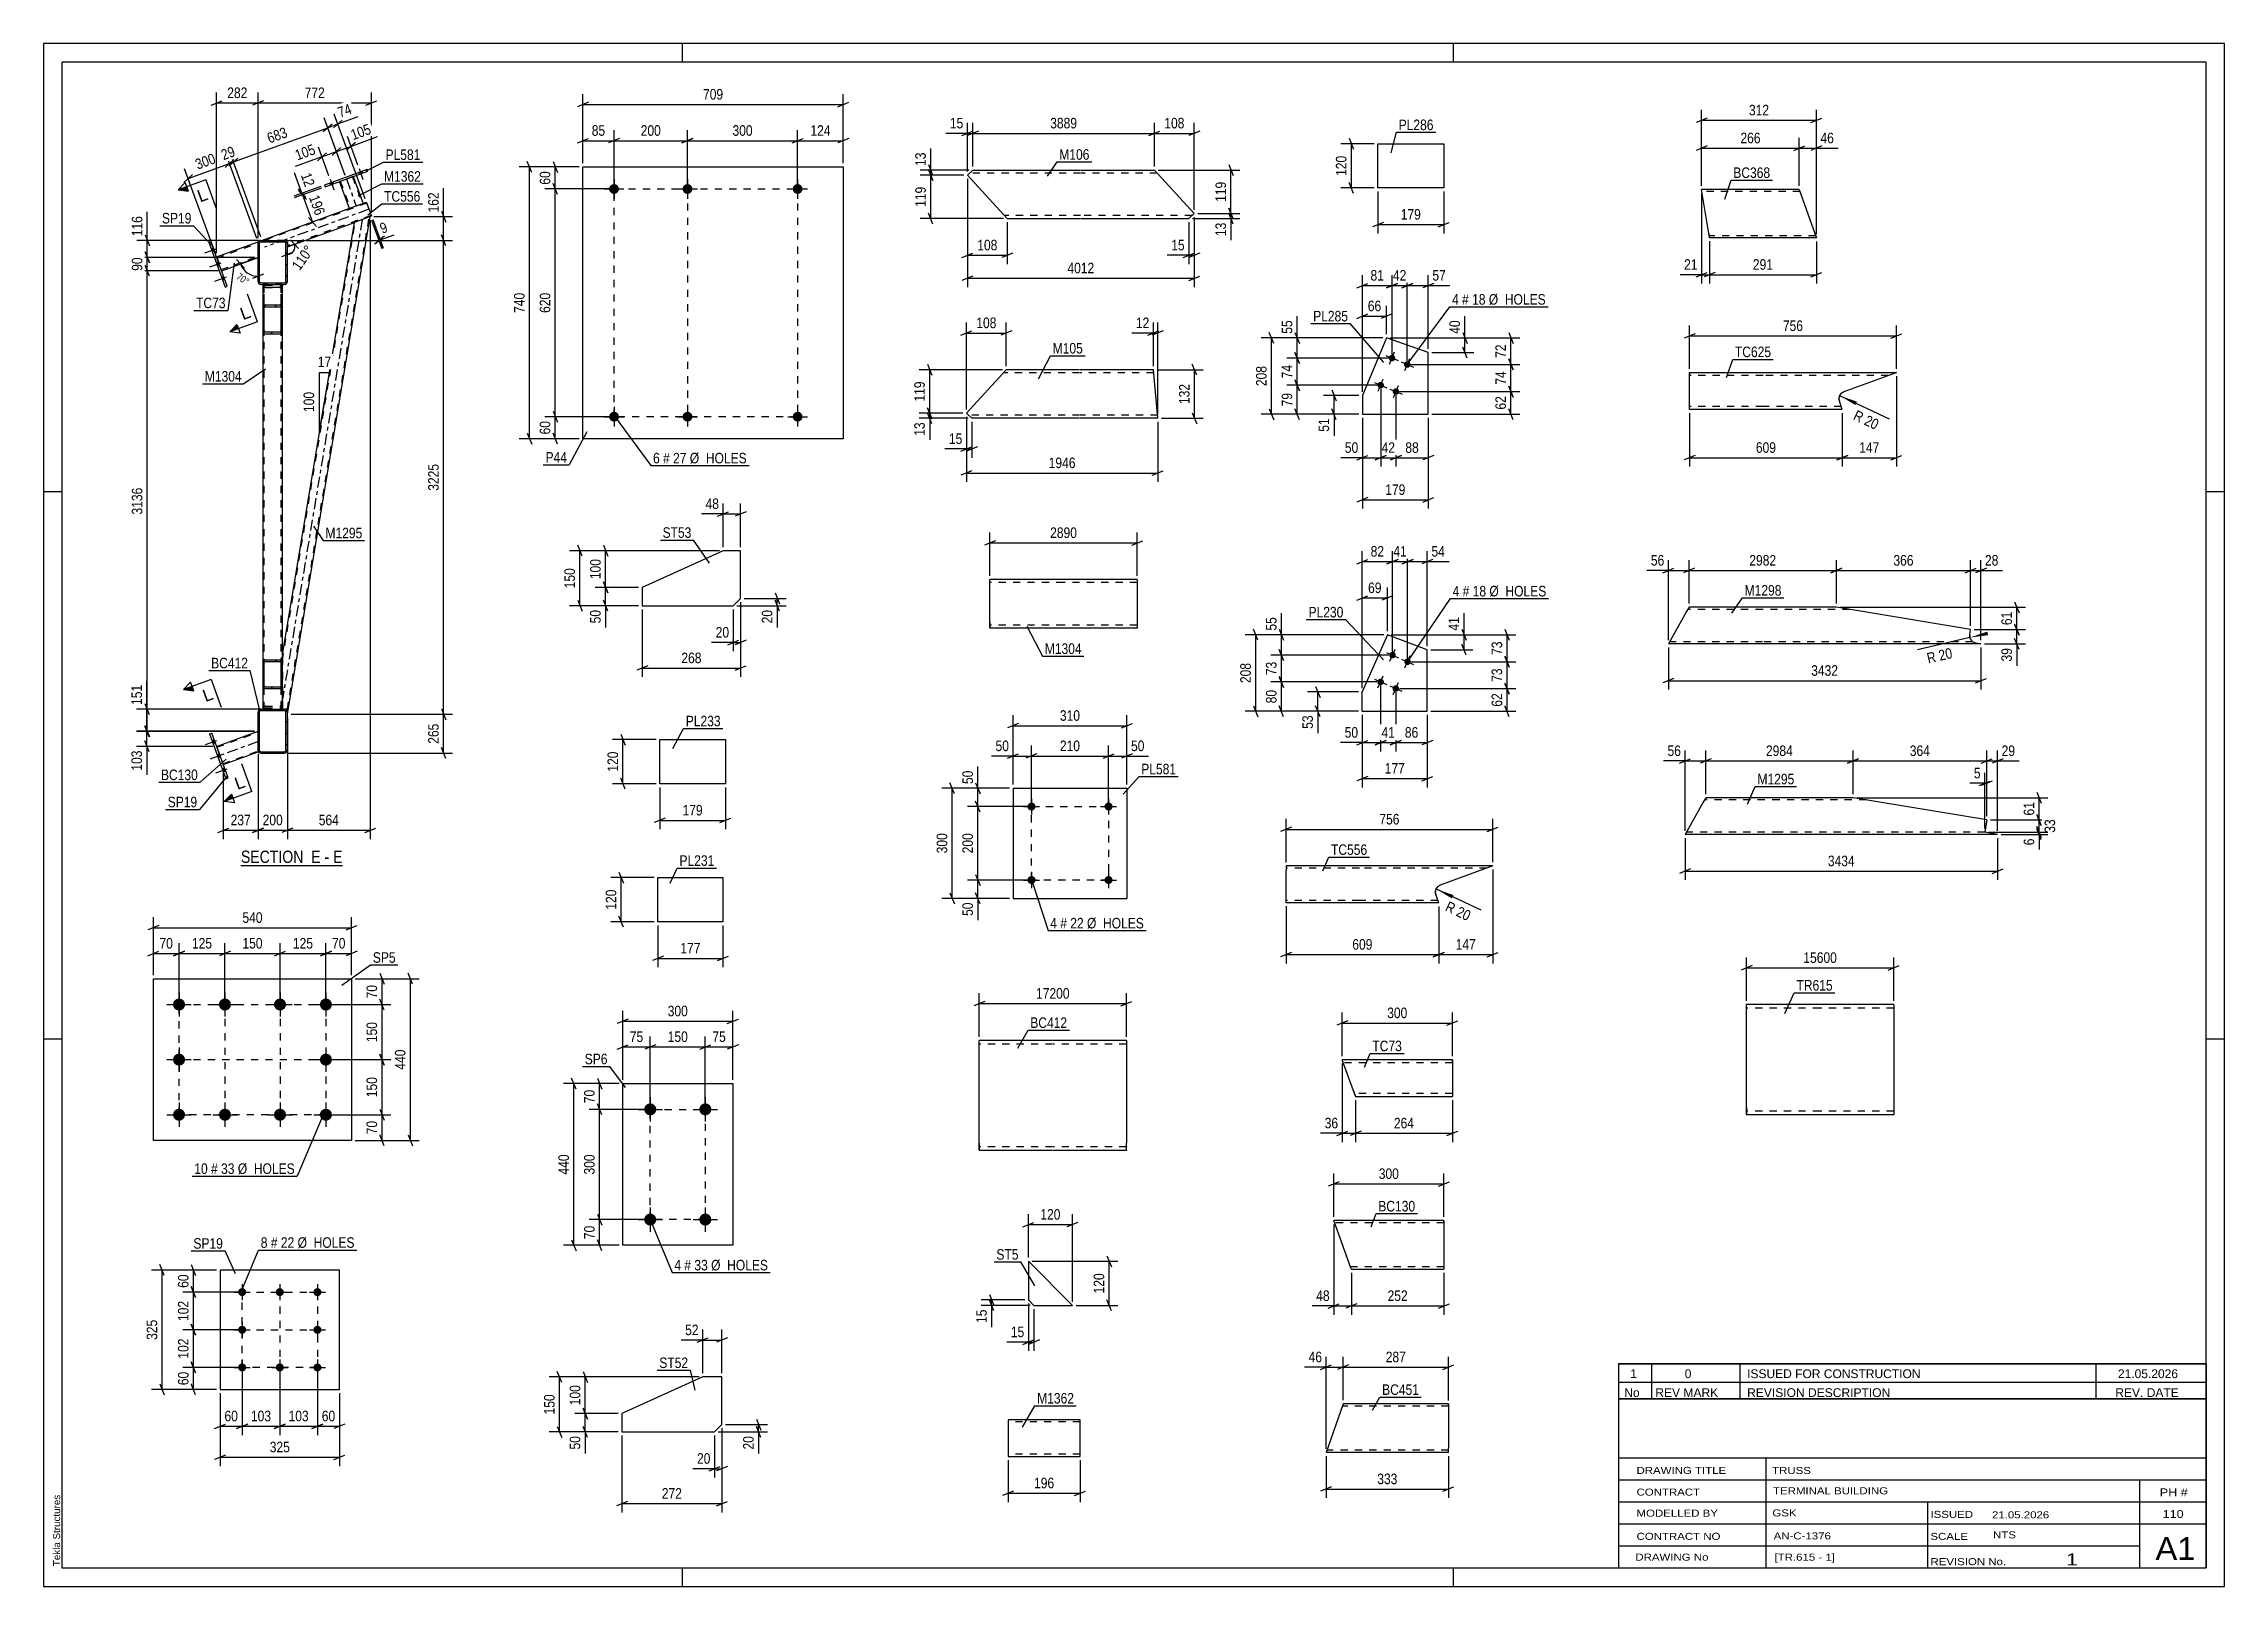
# Model space of a CAD drawing. Header units: millimetres. Extents: x 0 to 594, y 0 to 420.
import ezdxf

# ---------------------------------------------------------------- set-up
doc = ezdxf.new("R2010")
doc.units = ezdxf.units.MM
doc.linetypes.add('DXK_LINE_DOT2', pattern=[3.9198, 1.9599, -1.9599])
doc.linetypes.add('DXK_LINE_DOT3', pattern=[5.9187, 2.979, -0.9799, 0.9799, -0.9799])
doc.styles.add('Arial', font='ARIAL.TTF', dxfattribs={"height": 0.2})
doc.styles.add('Arial Narrow', font='ARIALN.TTF', dxfattribs={"height": 0.2})

# ---------------------------------------------------------------- blocks, each defined once
blk = doc.blocks.new('Unknown-122568315-1163')
at = {"color": 5, "linetype": 'Continuous'}
for p, q in [((594, 420), (0, 420)), ((0, 420), (0, 0)), ((174, 415), (174, 420)), ((384, 415), (384, 420)), ((594, 0), (594, 420)), ((589, 415), (5, 415)), ((5, 415), (5, 5)), ((589, 5), (589, 415)), ((5, 298), (0, 298)), ((594, 298), (589, 298)), ((5, 149), (0, 149)), ((594, 149), (589, 149)), ((0, 0), (594, 0)), ((5, 5), (589, 5)), ((174, 0), (174, 5)), ((384, 0), (384, 5))]:
    blk.add_line(p, q, dxfattribs=at)
at = {"color": 174, "linetype": 'Continuous', "style": 'Arial'}
blk.add_text('Tekla Structures', height=1.9102, rotation=90, dxfattribs=at).set_placement((4.5, 5.5))
blk = doc.blocks.new('Unknown-122568315-17 - 4646')
at = {"color": 6, "linetype": 'Continuous'}
blk.add_line((53.75, 196.21), (81.39, 196.21), dxfattribs=at)
at = {"color": 0, "linetype": 'Continuous'}
blk.add_wipeout([(71.86, 196.96), (71.86, 200.46), (53.75, 200.46), (53.75, 196.96)], dxfattribs=at)
blk.add_wipeout([(75.46, 196.96), (75.46, 200.46), (72.91, 200.46), (72.91, 196.96)], dxfattribs=at)
at = {"color": 7, "linetype": 'Continuous', "style": 'Arial Narrow'}
blk.add_text('SECTION ', height=3.34, dxfattribs=at).set_placement((53.75, 196.96))
at = {"color": 0, "linetype": 'Continuous'}
blk.add_wipeout([(77.79, 196.96), (77.79, 200.46), (76.51, 200.46), (76.51, 196.96)], dxfattribs=at)
at = {"color": 7, "linetype": 'Continuous', "style": 'Arial Narrow'}
blk.add_text('E', height=3.34, dxfattribs=at).set_placement((72.91, 196.96))
at = {"color": 0, "linetype": 'Continuous'}
blk.add_wipeout([(81.39, 196.96), (81.39, 200.46), (78.84, 200.46), (78.84, 196.96)], dxfattribs=at)
at = {"color": 7, "linetype": 'Continuous', "style": 'Arial Narrow'}
for s, p in [('-', (76.51, 196.96)), ('E', (78.84, 196.96))]:
    blk.add_text(s, height=3.34, dxfattribs=at).set_placement(p)
blk = doc.blocks.new('Part-122568315-9285 - 9254')
at = {"color": 2, "linetype": 'Continuous'}
for p, q in [((253.11, 385.58), (251.63, 384.23)), ((251.63, 384.23), (262.47, 372.38)), ((253.11, 385.58), (282.47, 385.58)), ((282.57, 385.58), (302.57, 385.58)), ((302.57, 385.58), (313.41, 373.73)), ((262.47, 372.38), (282.47, 372.38)), ((282.57, 372.38), (311.93, 372.38)), ((313.41, 373.73), (311.93, 372.38))]:
    blk.add_line(p, q, dxfattribs=at)
at = {"color": 7, "linetype": 'DXK_LINE_DOT2'}
for p, q in [((282.47, 384.78), (252.24, 384.78)), ((303.3, 384.78), (282.57, 384.78)), ((282.47, 373.18), (261.74, 373.18)), ((312.8, 373.18), (282.57, 373.18))]:
    blk.add_line(p, q, dxfattribs=at)
blk = doc.blocks.new('Part-122568315-13980 - 13979')
at = {"color": 2, "linetype": 'Continuous'}
for p, q in [((338.41, 196.12), (338.41, 194.92)), ((358.41, 196.12), (338.41, 196.12)), ((394.73, 196.12), (358.51, 196.12)), ((394.73, 196.12), (380.39, 190.9)), ((338.41, 187.32), (338.41, 194.92)), ((379.72, 190.5), (380.39, 190.9)), ((338.41, 186.21), (338.41, 187.32)), ((338.41, 186.12), (338.41, 186.21)), ((358.41, 186.12), (338.41, 186.12)), ((380, 186.12), (358.51, 186.12)), ((379.19, 188.34), (379.07, 189.11)), ((380, 186.12), (379.19, 188.34))]:
    blk.add_line(p, q, dxfattribs=at)
at = {"color": 7, "linetype": 'DXK_LINE_DOT2'}
for p, q in [((338.41, 196.12), (338.41, 196.03)), ((338.41, 196.03), (338.41, 195.77)), ((358.41, 195.52), (338.41, 195.52)), ((393.08, 195.52), (358.51, 195.52)), ((380.39, 190.9), (379.72, 190.5)), ((380.39, 190.9), (379.72, 190.5)), ((379.72, 190.5), (380.39, 190.9)), ((338.41, 186.47), (338.41, 187.32)), ((358.41, 186.72), (338.41, 186.72)), ((338.41, 186.12), (338.41, 186.12)), ((379.78, 186.72), (358.51, 186.72)), ((379.07, 189.11), (379.19, 188.34)), ((379.07, 189.11), (379.19, 188.34)), ((379.19, 188.34), (379.07, 189.11))]:
    blk.add_line(p, q, dxfattribs=at)
at = {"color": 2, "linetype": 'Continuous'}
blk.add_arc((381.07, 189.02), 2, 132.49992, 177.49992, dxfattribs=at)
at = {"color": 7, "linetype": 'DXK_LINE_DOT2'}
blk.add_arc((381.07, 189.02), 2, 132.49992, 177.49992, dxfattribs=at)
blk.add_arc((381.07, 189.02), 2, 132.49992, 177.49992, dxfattribs=at)
blk.add_arc((381.07, 189.02), 2, 132.49992, 177.49992, dxfattribs=at)
blk = doc.blocks.new('Part-122568315-13988 - 13987')
at = {"color": 2, "linetype": 'Continuous'}
for p, q in [((356.77, 134.95), (353.72, 143.35)), ((383.72, 143.35), (353.72, 143.35)), ((383.72, 143.35), (383.72, 133.35)), ((356.77, 134.95), (357.36, 133.35)), ((357.36, 133.35), (383.72, 133.35))]:
    blk.add_line(p, q, dxfattribs=at)
at = {"color": 7, "linetype": 'DXK_LINE_DOT2'}
for p, q in [((383.72, 142.88), (383.72, 143.35)), ((383.72, 142.55), (354.01, 142.55)), ((357.31, 133.47), (356.77, 134.95)), ((383.72, 134.15), (357.06, 134.15))]:
    blk.add_line(p, q, dxfattribs=at)
blk = doc.blocks.new('Part-122568315-13996 - 13995')
at = {"color": 2, "linetype": 'Continuous'}
for p, q in [((356.18, 86.45), (351.41, 99.56)), ((381.41, 99.56), (351.41, 99.56)), ((381.41, 99.56), (381.41, 99.47)), ((381.41, 99.47), (381.41, 86.36)), ((356.22, 86.36), (356.18, 86.45)), ((356.22, 86.36), (381.41, 86.36))]:
    blk.add_line(p, q, dxfattribs=at)
at = {"color": 7, "linetype": 'DXK_LINE_DOT2'}
for p, q in [((381.41, 98.96), (351.63, 98.96)), ((381.41, 99.21), (381.41, 99.56)), ((381.41, 86.96), (356, 86.96))]:
    blk.add_line(p, q, dxfattribs=at)
blk = doc.blocks.new('Part-122568315-14004 - 14003')
at = {"color": 2, "linetype": 'Continuous'}
for p, q in [((353.96, 49.68), (349.34, 36.48)), ((382.65, 49.68), (353.96, 49.68)), ((382.65, 49.68), (382.65, 49.58)), ((382.65, 49.58), (382.65, 49.32)), ((382.65, 49.32), (382.65, 48.48)), ((382.65, 48.48), (382.65, 37.68)), ((382.65, 36.48), (349.34, 36.48)), ((382.65, 36.48), (382.65, 37.68))]:
    blk.add_line(p, q, dxfattribs=at)
at = {"color": 7, "linetype": 'DXK_LINE_DOT2'}
for p, q in [((382.65, 49.08), (353.75, 49.08)), ((382.65, 49.32), (382.65, 49.68)), ((382.65, 48.94), (382.65, 48.48)), ((382.65, 37.08), (349.55, 37.08)), ((382.65, 37.08), (382.65, 37.68)), ((382.65, 37.12), (382.65, 37.08)), ((382.65, 36.48), (382.65, 36.57))]:
    blk.add_line(p, q, dxfattribs=at)
blk = doc.blocks.new('Part-122568315-14011 - 14010')
at = {"color": 2, "linetype": 'Continuous'}
for p, q in [((478.22, 380.3), (451.62, 380.3)), ((453.59, 368.3), (451.62, 380.3)), ((478.22, 380.3), (482.43, 368.3)), ((453.77, 367.2), (453.59, 368.3)), ((482.43, 368.3), (482.86, 367.1)), ((453.79, 367.1), (453.77, 367.2)), ((482.86, 367.1), (453.79, 367.1))]:
    blk.add_line(p, q, dxfattribs=at)
at = {"color": 7, "linetype": 'DXK_LINE_DOT2'}
for p, q in [((478.43, 379.7), (451.72, 379.7)), ((453.59, 368.3), (453.73, 367.46)), ((482.64, 367.7), (453.69, 367.7))]:
    blk.add_line(p, q, dxfattribs=at)
blk = doc.blocks.new('Part-122568315-14019 - 14018')
at = {"color": 2, "linetype": 'Continuous'}
for p, q in [((448.33, 328.83), (448.33, 330.43)), ((448.33, 330.43), (468.33, 330.43)), ((448.33, 321.42), (448.33, 328.83)), ((468.43, 330.43), (504.65, 330.43)), ((504.32, 330.31), (490.31, 325.21)), ((504.65, 330.43), (504.32, 330.31)), ((448.33, 320.43), (448.33, 321.42)), ((489.12, 322.65), (489, 323.42)), ((489.92, 320.43), (489.12, 322.65)), ((489.65, 324.81), (490.31, 325.21)), ((468.33, 320.43), (448.33, 320.43)), ((489.92, 320.43), (468.43, 320.43))]:
    blk.add_line(p, q, dxfattribs=at)
at = {"color": 7, "linetype": 'DXK_LINE_DOT2'}
for p, q in [((448.33, 330.43), (448.33, 329.96)), ((468.33, 329.63), (448.33, 329.63)), ((502.45, 329.63), (468.43, 329.63)), ((468.33, 321.23), (448.33, 321.23)), ((489.63, 321.23), (468.43, 321.23)), ((489, 323.42), (489.12, 322.65)), ((489, 323.42), (489.12, 322.65)), ((489.12, 322.65), (489, 323.42)), ((490.31, 325.21), (489.65, 324.81)), ((490.31, 325.21), (489.65, 324.81)), ((489.65, 324.81), (490.31, 325.21))]:
    blk.add_line(p, q, dxfattribs=at)
at = {"color": 2, "linetype": 'Continuous'}
blk.add_arc((491, 323.33), 2, 132.49973, 177.49973, dxfattribs=at)
at = {"color": 7, "linetype": 'DXK_LINE_DOT2'}
blk.add_arc((491, 323.33), 2, 132.49973, 177.49973, dxfattribs=at)
blk.add_arc((491, 323.33), 2, 132.49973, 177.49973, dxfattribs=at)
blk.add_arc((491, 323.33), 2, 132.49973, 177.49973, dxfattribs=at)
blk = doc.blocks.new('Part-122568315-4671 - 4646')
at = {"color": 7, "linetype": 'DXK_LINE_DOT3'}
blk.add_line((86.8, 372.12), (65.04, 241.43), dxfattribs=at)
at = {"color": 7, "linetype": 'DXK_LINE_DOT2'}
for p, q in [((65.04, 252.15), (84.9, 371.43)), ((66.4, 238.84), (88.7, 372.81)), ((65.04, 238.84), (65.04, 253.61)), ((65.04, 238.84), (65.6, 238.84)), ((66.15, 238.84), (66.34, 238.84)), ((66.4, 238.84), (66.38, 238.84)), ((66.38, 238.84), (66.4, 238.84)), ((66.4, 238.84), (66.4, 238.84)), ((66.4, 238.84), (66.4, 238.84)), ((66.4, 237.42), (66.4, 238.04))]:
    blk.add_line(p, q, dxfattribs=at)
at = {"color": 2, "linetype": 'Continuous'}
for p, q in [((65.04, 253.61), (84.65, 371.33)), ((66.4, 237.42), (88.96, 372.9)), ((88.96, 372.9), (84.65, 371.33)), ((66.15, 238.84), (65.6, 238.84)), ((66.4, 238.84), (66.15, 238.84)), ((66.4, 238.04), (66.4, 238.84))]:
    blk.add_line(p, q, dxfattribs=at)
blk = doc.blocks.new('Part-122568315-4663 - 4646')
at = {"color": 7, "linetype": 'DXK_LINE_DOT2'}
for p, q in [((84.35, 383.83), (80.6, 382.46)), ((80.6, 382.46), (80.6, 382.46)), ((80.6, 382.46), (80.6, 382.46)), ((80.82, 382.54), (83.5, 375.17)), ((84.13, 383.75), (86.81, 376.38)), ((84.36, 383.83), (84.35, 383.83)), ((84.35, 383.83), (84.36, 383.83)), ((86.79, 376.37), (86.76, 376.36)), ((86.76, 376.36), (86.79, 376.37)), ((86.79, 376.37), (86.81, 376.38)), ((86.81, 376.38), (86.79, 376.37))]:
    blk.add_line(p, q, dxfattribs=at)
at = {"color": 2, "linetype": 'Continuous'}
for p, q in [((83.28, 375.09), (80.6, 382.46)), ((84.36, 383.83), (87.04, 376.46)), ((87.04, 376.46), (83.28, 375.09))]:
    blk.add_line(p, q, dxfattribs=at)
at = {"color": 7, "linetype": 'DXK_LINE_DOT3'}
blk.add_line((82.48, 383.15), (85.16, 375.78), dxfattribs=at)
blk = doc.blocks.new('Bolt-122568315-4655 - 4646')
at = {"linetype": 'Continuous'}
for points in [[(46.56, 363.5), (46.26, 364.32), (45.66, 364.1), (45.96, 363.28)], [(46.56, 363.5), (46.26, 364.32), (45.66, 364.1), (45.96, 363.28)], [(46.56, 363.5), (46.26, 364.32), (45.66, 364.1), (45.96, 363.28)], [(47.96, 359.64), (47.66, 360.47), (47.06, 360.25), (47.36, 359.42)], [(47.96, 359.64), (47.66, 360.47), (47.06, 360.25), (47.36, 359.42)], [(49.37, 355.79), (49.06, 356.62), (48.46, 356.4), (48.76, 355.57)], [(49.37, 355.79), (49.06, 356.62), (48.46, 356.4), (48.76, 355.57)], [(49.37, 355.79), (49.06, 356.62), (48.46, 356.4), (48.76, 355.57)]]:
    blk.add_hatch(color=1, dxfattribs=at).paths.add_polyline_path(points)
at = {"color": 1, "linetype": 'Continuous'}
for p, q in [((46.9, 364.09), (43.78, 362.95)), ((46.9, 364.09), (43.78, 362.95)), ((46.9, 364.09), (43.78, 362.95)), ((46.26, 364.32), (45.66, 364.1)), ((46.26, 364.32), (45.66, 364.1)), ((46.26, 364.32), (45.66, 364.1)), ((46.56, 363.5), (45.96, 363.28)), ((46.56, 363.5), (45.96, 363.28)), ((46.56, 363.5), (45.96, 363.28)), ((48.3, 360.23), (45.18, 359.1)), ((48.3, 360.23), (45.18, 359.1)), ((47.66, 360.47), (47.06, 360.25)), ((47.66, 360.47), (47.06, 360.25)), ((47.96, 359.64), (47.36, 359.42)), ((47.96, 359.64), (47.36, 359.42)), ((49.06, 356.62), (48.46, 356.4)), ((49.06, 356.62), (48.46, 356.4)), ((49.06, 356.62), (48.46, 356.4)), ((49.7, 356.38), (46.58, 355.25)), ((49.7, 356.38), (46.58, 355.25)), ((49.7, 356.38), (46.58, 355.25)), ((49.37, 355.79), (48.76, 355.57)), ((49.37, 355.79), (48.76, 355.57)), ((49.37, 355.79), (48.76, 355.57))]:
    blk.add_line(p, q, dxfattribs=at)
blk = doc.blocks.new('Part-122568315-4673 - 4646')
at = {"color": 2, "linetype": 'Continuous'}
for p, q in [((47.13, 361.94), (58.4, 366.04)), ((58.4, 366.04), (58.4, 365.64)), ((48.5, 358.18), (58.4, 361.78))]:
    blk.add_line(p, q, dxfattribs=at)
at = {"color": 7, "linetype": 'DXK_LINE_DOT2'}
for p, q in [((47.24, 361.63), (58.4, 365.7)), ((58.4, 365.64), (58.4, 361.78)), ((47.13, 361.94), (48.5, 358.18)), ((48.39, 358.48), (58.4, 362.12))]:
    blk.add_line(p, q, dxfattribs=at)
blk = doc.blocks.new('Part-122568315-4738 - 4646')
at = {"color": 2, "linetype": 'Continuous'}
for p, q in [((47.13, 228.68), (58.4, 232.78)), ((48.93, 223.72), (58.4, 227.16)), ((58.4, 227.16), (58.4, 227.64))]:
    blk.add_line(p, q, dxfattribs=at)
at = {"color": 7, "linetype": 'DXK_LINE_DOT2'}
for p, q in [((47.21, 228.45), (58.4, 232.53)), ((58.4, 232.74), (58.4, 232.78)), ((58.4, 227.64), (58.4, 232.78)), ((47.13, 228.68), (48.93, 223.72)), ((48.85, 223.94), (58.4, 227.42))]:
    blk.add_line(p, q, dxfattribs=at)
at = {"color": 7, "linetype": 'DXK_LINE_DOT3'}
blk.add_line((58.4, 229.97), (48.03, 226.2), dxfattribs=at)
blk = doc.blocks.new('Part-122568315-4678 - 4646')
at = {"color": 7, "linetype": 'DXK_LINE_DOT2'}
for p, q in [((59.76, 354.44), (65.04, 354.44)), ((59.76, 341.98), (59.76, 354.44)), ((60.08, 238.84), (60.08, 354.44)), ((64.72, 238.84), (64.72, 354.44)), ((65.04, 341.98), (65.04, 354.44)), ((59.76, 238.84), (59.76, 251.3)), ((65.04, 238.84), (65.04, 251.3)), ((59.76, 238.84), (65.04, 238.84))]:
    blk.add_line(p, q, dxfattribs=at)
at = {"color": 2, "linetype": 'Continuous'}
for p, q in [((59.76, 251.3), (59.76, 341.98)), ((65.04, 251.3), (65.04, 341.98))]:
    blk.add_line(p, q, dxfattribs=at)
blk = doc.blocks.new('Part-122568315-4693 - 4646')
at = {"color": 7, "linetype": 'DXK_LINE_DOT2'}
for p, q in [((59.76, 238.84), (59.76, 252.84)), ((60.08, 238.84), (60.08, 252.84)), ((64.72, 252.84), (64.72, 238.84)), ((65.04, 252.84), (65.04, 238.84)), ((59.76, 238.84), (65.04, 238.84)), ((59.81, 239.05), (59.78, 238.84)), ((60.1, 238.84), (60.11, 238.87)), ((60.28, 239.6), (60.16, 239.57)), ((60.4, 239.64), (60.28, 239.6)), ((60.28, 239.13), (60.4, 239.16)), ((60.4, 239.64), (64.4, 239.64)), ((60.4, 239.16), (64.4, 239.16)), ((64.65, 239.57), (64.4, 239.64)), ((64.4, 239.16), (64.53, 239.13)), ((64.7, 238.87), (64.7, 238.84)), ((64.72, 238.84), (64.7, 238.84)), ((65.02, 238.84), (65, 239.05))]:
    blk.add_line(p, q, dxfattribs=at)
for centre, radius, start, end in [((60.65, 238.86), 0.863, 124.97693, 167.00153), ((60.53, 238.77), 0.432, 124.97693, 167.00153), ((64.28, 238.77), 0.432, 12.99847, 55.02307), ((64.15, 238.86), 0.863, 12.99847, 55.02307)]:
    blk.add_arc(centre, radius, start, end, dxfattribs=at)
blk = doc.blocks.new('Part-122568315-4697 - 4646')
at = {"color": 7, "linetype": 'DXK_LINE_DOT2'}
for p, q in [((65.04, 354.44), (59.76, 354.44)), ((59.76, 354.44), (59.76, 340.44)), ((59.78, 354.44), (59.81, 354.22)), ((60.08, 340.44), (60.08, 354.44)), ((60.08, 354.44), (60.1, 354.44)), ((60.11, 354.41), (60.1, 354.44)), ((60.16, 353.71), (60.28, 353.67)), ((60.4, 354.11), (60.28, 354.15)), ((60.28, 353.67), (60.4, 353.64)), ((60.4, 354.11), (64.4, 354.11)), ((64.4, 353.64), (60.4, 353.64)), ((64.53, 354.15), (64.4, 354.11)), ((64.4, 353.64), (64.65, 353.71)), ((64.7, 354.44), (64.7, 354.41)), ((64.72, 340.44), (64.72, 354.44)), ((65, 354.22), (65.02, 354.44)), ((65.04, 340.44), (65.04, 354.44))]:
    blk.add_line(p, q, dxfattribs=at)
for centre, radius, start, end in [((60.65, 354.42), 0.863, 192.99847, 235.02307), ((60.53, 354.5), 0.432, 192.99847, 235.02307), ((64.28, 354.5), 0.432, 304.97693, 347.00153), ((64.15, 354.42), 0.863, 304.97693, 347.00153)]:
    blk.add_arc(centre, radius, start, end, dxfattribs=at)
blk = doc.blocks.new('Part-122568315-4699 - 4646')
at = {"linetype": 'Continuous'}
h = blk.add_hatch(dxfattribs=at)
h.set_pattern_fill('', scale=0.7, style=0, pattern_type=0)
h.set_pattern_definition([(45, (59.7647, 341.9814), (-1.57154, 1.57154), [])])
h.paths.add_polyline_path([(59.76, 347.91), (59.76, 341.98), (59.81, 341.62), (59.95, 341.31), (60.16, 341.11), (60.4, 341.03), (64.4, 341.03), (64.65, 341.11), (64.86, 341.31), (65, 341.62), (65.04, 341.98), (65.04, 347.91), (65, 348.27), (64.86, 348.58), (64.65, 348.79), (64.4, 348.86), (60.4, 348.86), (60.16, 348.79), (59.95, 348.58), (59.81, 348.27)])
h.paths.add_polyline_path([(60.18, 348.24), (60.28, 348.35), (60.4, 348.38), (64.4, 348.38), (64.53, 348.35), (64.63, 348.24), (64.7, 348.09), (64.72, 347.91), (64.72, 341.98), (64.7, 341.8), (64.63, 341.65), (64.53, 341.54), (64.4, 341.51), (60.4, 341.51), (60.28, 341.54), (60.18, 341.65), (60.11, 341.8), (60.08, 341.98), (60.08, 347.91), (60.11, 348.09)])
at = {"color": 2, "linetype": 'Continuous'}
for p, q in [((59.76, 347.91), (59.76, 354.44)), ((65.04, 347.91), (65.04, 354.44)), ((59.81, 348.27), (59.76, 347.91)), ((59.76, 341.98), (59.76, 347.91)), ((60.08, 347.91), (60.11, 348.09)), ((60.08, 341.98), (60.08, 347.91)), ((60.4, 348.86), (60.16, 348.79)), ((60.28, 348.35), (60.4, 348.38)), ((60.4, 348.86), (64.4, 348.86)), ((60.4, 348.38), (64.4, 348.38)), ((64.65, 348.79), (64.4, 348.86)), ((64.4, 348.38), (64.53, 348.35)), ((64.7, 348.09), (64.72, 347.91)), ((64.72, 341.98), (64.72, 347.91)), ((65.04, 347.91), (65, 348.27)), ((65.04, 341.98), (65.04, 347.91)), ((59.76, 341.98), (59.81, 341.62)), ((60.11, 341.8), (60.08, 341.98)), ((60.16, 341.11), (60.4, 341.03)), ((60.4, 341.51), (60.28, 341.54)), ((60.4, 341.51), (64.4, 341.51)), ((60.4, 341.03), (64.4, 341.03)), ((64.53, 341.54), (64.4, 341.51)), ((64.4, 341.03), (64.65, 341.11)), ((64.72, 341.98), (64.7, 341.8)), ((65, 341.62), (65.04, 341.98))]:
    blk.add_line(p, q, dxfattribs=at)
at = {"color": 7, "linetype": 'DXK_LINE_DOT2'}
for p, q in [((65.04, 354.44), (59.76, 354.44)), ((59.81, 354.22), (59.78, 354.44)), ((60.08, 341.98), (60.08, 354.44)), ((60.1, 354.44), (60.11, 354.41)), ((60.4, 353.64), (60.16, 353.71)), ((60.28, 354.15), (60.4, 354.11)), ((60.4, 354.11), (64.4, 354.11)), ((60.4, 353.64), (64.4, 353.64)), ((64.4, 354.11), (64.53, 354.15)), ((64.65, 353.71), (64.4, 353.64)), ((64.72, 354.44), (64.7, 354.44)), ((64.7, 354.41), (64.7, 354.44)), ((64.72, 341.98), (64.72, 354.44)), ((65.02, 354.44), (65, 354.22)), ((59.76, 341.98), (59.76, 347.91)), ((65.04, 341.98), (65.04, 347.91))]:
    blk.add_line(p, q, dxfattribs=at)
for centre, radius, start, end in [((60.65, 354.42), 0.863, 192.99847, 235.02307), ((60.53, 354.5), 0.432, 192.99847, 235.02307), ((64.28, 354.5), 0.432, 304.97693, 347.00153), ((64.15, 354.42), 0.863, 304.97693, 347.00153)]:
    blk.add_arc(centre, radius, start, end, dxfattribs=at)
at = {"color": 2, "linetype": 'Continuous'}
for centre, radius, start, end in [((60.65, 348.08), 0.863, 124.97693, 167.00153), ((60.53, 347.99), 0.432, 124.97693, 167.00153), ((64.28, 347.99), 0.432, 12.99847, 55.02307), ((64.15, 348.08), 0.863, 12.99847, 55.02307), ((60.65, 341.81), 0.863, 192.99847, 235.02307), ((60.53, 341.9), 0.432, 192.99847, 235.02307), ((64.28, 341.9), 0.432, 304.97693, 347.00153), ((64.15, 341.81), 0.863, 304.97693, 347.00153)]:
    blk.add_arc(centre, radius, start, end, dxfattribs=at)
blk = doc.blocks.new('Bolt-122568315-4764 - 4646')
at = {"linetype": 'Continuous'}
for points in [[(46.78, 229.64), (46.48, 230.46), (45.88, 230.25), (46.18, 229.42)], [(46.78, 229.64), (46.48, 230.46), (45.88, 230.25), (46.18, 229.42)], [(46.78, 229.64), (46.48, 230.46), (45.88, 230.25), (46.18, 229.42)], [(48.18, 225.78), (47.88, 226.61), (47.28, 226.39), (47.58, 225.57)], [(48.18, 225.78), (47.88, 226.61), (47.28, 226.39), (47.58, 225.57)], [(49.58, 221.93), (49.28, 222.76), (48.68, 222.54), (48.98, 221.71)], [(49.58, 221.93), (49.28, 222.76), (48.68, 222.54), (48.98, 221.71)], [(49.58, 221.93), (49.28, 222.76), (48.68, 222.54), (48.98, 221.71)]]:
    blk.add_hatch(color=1, dxfattribs=at).paths.add_polyline_path(points)
at = {"color": 1, "linetype": 'Continuous'}
for p, q in [((47.12, 230.23), (44, 229.09)), ((47.12, 230.23), (44, 229.09)), ((47.12, 230.23), (44, 229.09)), ((48.52, 226.38), (45.4, 225.24)), ((48.52, 226.38), (45.4, 225.24)), ((46.48, 230.46), (45.88, 230.25)), ((46.48, 230.46), (45.88, 230.25)), ((46.48, 230.46), (45.88, 230.25)), ((46.78, 229.64), (46.18, 229.42)), ((46.78, 229.64), (46.18, 229.42)), ((46.78, 229.64), (46.18, 229.42)), ((47.88, 226.61), (47.28, 226.39)), ((47.88, 226.61), (47.28, 226.39)), ((48.18, 225.78), (47.58, 225.57)), ((48.18, 225.78), (47.58, 225.57)), ((49.92, 222.52), (46.8, 221.39)), ((49.92, 222.52), (46.8, 221.39)), ((49.92, 222.52), (46.8, 221.39)), ((49.28, 222.76), (48.68, 222.54)), ((49.28, 222.76), (48.68, 222.54)), ((49.28, 222.76), (48.68, 222.54)), ((49.58, 221.93), (48.98, 221.71)), ((49.58, 221.93), (48.98, 221.71)), ((49.58, 221.93), (48.98, 221.71))]:
    blk.add_line(p, q, dxfattribs=at)
blk = doc.blocks.new('Part-122568315-4700 - 4646')
at = {"linetype": 'Continuous'}
h = blk.add_hatch(dxfattribs=at)
h.set_pattern_fill('', scale=0.7, style=0, pattern_type=0)
h.set_pattern_definition([(45, (59.7647, 245.3673), (-1.57154, 1.57154), [])])
h.paths.add_polyline_path([(59.76, 251.3), (59.76, 245.37), (59.81, 245), (59.95, 244.7), (60.16, 244.49), (60.4, 244.42), (64.4, 244.42), (64.65, 244.49), (64.86, 244.7), (65, 245), (65.04, 245.37), (65.04, 251.3), (65, 251.66), (64.86, 251.97), (64.65, 252.17), (64.4, 252.24), (60.4, 252.24), (60.16, 252.17), (59.95, 251.97), (59.81, 251.66)])
h.paths.add_polyline_path([(60.18, 251.63), (60.28, 251.73), (60.4, 251.77), (64.4, 251.77), (64.53, 251.73), (64.63, 251.63), (64.7, 251.48), (64.72, 251.3), (64.72, 245.37), (64.7, 245.19), (64.63, 245.03), (64.53, 244.93), (64.4, 244.89), (60.4, 244.89), (60.28, 244.93), (60.18, 245.03), (60.11, 245.19), (60.08, 245.37), (60.08, 251.3), (60.11, 251.48)])
at = {"color": 2, "linetype": 'Continuous'}
for p, q in [((59.81, 251.66), (59.76, 251.3)), ((59.76, 245.37), (59.76, 251.3)), ((60.08, 251.3), (60.11, 251.48)), ((60.08, 245.37), (60.08, 251.3)), ((60.4, 252.24), (60.16, 252.17)), ((60.28, 251.73), (60.4, 251.77)), ((60.4, 252.24), (64.4, 252.24)), ((60.4, 251.77), (64.4, 251.77)), ((64.65, 252.17), (64.4, 252.24)), ((64.4, 251.77), (64.53, 251.73)), ((64.7, 251.48), (64.72, 251.3)), ((64.72, 245.37), (64.72, 251.3)), ((65.04, 251.3), (65, 251.66)), ((65.04, 245.37), (65.04, 251.3)), ((59.76, 238.84), (59.76, 245.37)), ((59.76, 245.37), (59.81, 245)), ((60.11, 245.19), (60.08, 245.37)), ((60.16, 244.49), (60.4, 244.42)), ((60.4, 244.89), (60.28, 244.93)), ((60.4, 244.89), (64.4, 244.89)), ((60.4, 244.42), (64.4, 244.42)), ((64.53, 244.93), (64.4, 244.89)), ((64.4, 244.42), (64.65, 244.49)), ((64.72, 245.37), (64.7, 245.19)), ((65, 245), (65.04, 245.37)), ((65.04, 238.84), (65.04, 245.37))]:
    blk.add_line(p, q, dxfattribs=at)
at = {"color": 7, "linetype": 'DXK_LINE_DOT2'}
for p, q in [((59.76, 245.37), (59.76, 251.3)), ((60.08, 238.84), (60.08, 251.3)), ((64.72, 238.84), (64.72, 251.3)), ((65.04, 245.37), (65.04, 251.3)), ((59.76, 238.84), (65.04, 238.84)), ((59.78, 238.84), (59.81, 239.05)), ((60.08, 238.84), (60.1, 238.84)), ((60.11, 238.87), (60.1, 238.84)), ((60.16, 239.57), (60.4, 239.64)), ((60.4, 239.16), (60.28, 239.13)), ((60.4, 239.64), (64.4, 239.64)), ((60.4, 239.16), (64.4, 239.16)), ((64.4, 239.64), (64.65, 239.57)), ((64.53, 239.13), (64.4, 239.16)), ((64.7, 238.84), (64.7, 238.87)), ((65, 239.05), (65.02, 238.84))]:
    blk.add_line(p, q, dxfattribs=at)
at = {"color": 2, "linetype": 'Continuous'}
for centre, radius, start, end in [((60.65, 251.46), 0.863, 124.97693, 167.00153), ((60.53, 251.38), 0.432, 124.97693, 167.00153), ((64.28, 251.38), 0.432, 12.99847, 55.02307), ((64.15, 251.46), 0.863, 12.99847, 55.02307), ((60.65, 245.2), 0.863, 192.99847, 235.02307), ((60.53, 245.28), 0.432, 192.99847, 235.02307), ((64.28, 245.28), 0.432, 304.97693, 347.00153), ((64.15, 245.2), 0.863, 304.97693, 347.00153)]:
    blk.add_arc(centre, radius, start, end, dxfattribs=at)
at = {"color": 7, "linetype": 'DXK_LINE_DOT2'}
for centre, radius, start, end in [((60.65, 238.86), 0.863, 124.97693, 167.00153), ((60.53, 238.77), 0.432, 124.97693, 167.00153), ((64.28, 238.77), 0.432, 12.99847, 55.02307), ((64.15, 238.86), 0.863, 12.99847, 55.02307)]:
    blk.add_arc(centre, radius, start, end, dxfattribs=at)
blk = doc.blocks.new('Part-122568315-4722 - 4646')
at = {"color": 2, "linetype": 'Continuous'}
for p, q in [((83.28, 375.09), (59.5, 366.44)), ((87.92, 376.78), (87.04, 376.46)), ((87.92, 376.78), (87.94, 376.75)), ((87.94, 376.75), (89.29, 373.03)), ((66.4, 364.69), (84.65, 371.33)), ((89.29, 373.03), (88.96, 372.9))]:
    blk.add_line(p, q, dxfattribs=at)
at = {"color": 7, "linetype": 'DXK_LINE_DOT3'}
blk.add_line((88.61, 374.9), (60.18, 364.56), dxfattribs=at)
at = {"color": 7, "linetype": 'DXK_LINE_DOT2'}
for p, q in [((88.01, 376.56), (60.2, 366.44)), ((87.04, 376.46), (83.28, 375.09)), ((87.92, 376.78), (87.97, 376.65)), ((89.21, 373.25), (66.4, 364.95)), ((88.96, 372.9), (84.65, 371.33)), ((89.19, 373.3), (89.2, 373.27)), ((89.2, 373.27), (89.21, 373.25)), ((89.21, 373.25), (89.2, 373.27)), ((65.6, 366.44), (59.5, 366.44)), ((65.6, 366.44), (65.91, 366.38)), ((65.91, 366.38), (65.6, 366.44)), ((65.6, 366.44), (65.91, 366.38)), ((65.91, 366.38), (65.6, 366.44)), ((66.34, 365.94), (66.4, 365.64)), ((66.4, 365.64), (66.34, 365.94)), ((66.34, 365.94), (66.4, 365.64)), ((66.4, 365.64), (66.34, 365.94)), ((66.4, 365.64), (66.4, 364.69))]:
    blk.add_line(p, q, dxfattribs=at)
blk.add_arc((65.6, 365.64), 0.8, 22.5, 67.5, dxfattribs=at)
blk.add_arc((65.6, 365.64), 0.8, 22.5, 67.5, dxfattribs=at)
blk.add_arc((65.6, 365.64), 0.8, 22.5, 67.5, dxfattribs=at)
blk.add_arc((65.6, 365.64), 0.8, 22.5, 67.5, dxfattribs=at)
blk = doc.blocks.new('Part-122568315-4729 - 4646')
at = {"linetype": 'Continuous'}
h = blk.add_hatch(dxfattribs=at)
h.set_pattern_fill('', scale=0.7, style=0, pattern_type=0)
h.set_pattern_definition([(45, (58.4047, 355.2383), (-1.57154, 1.57154), [])])
h.paths.add_polyline_path([(58.4, 365.64), (58.4, 355.24), (58.47, 354.93), (58.64, 354.67), (58.9, 354.5), (59.2, 354.44), (65.6, 354.44), (65.91, 354.5), (66.17, 354.67), (66.34, 354.93), (66.4, 355.24), (66.4, 365.64), (66.34, 365.94), (66.17, 366.2), (65.91, 366.38), (65.6, 366.44), (59.2, 366.44), (58.9, 366.38), (58.64, 366.2), (58.47, 365.94)])
h.paths.add_polyline_path([(58.92, 365.92), (59.05, 366.01), (59.2, 366.04), (65.6, 366.04), (65.76, 366.01), (65.89, 365.92), (65.97, 365.79), (66, 365.64), (66, 355.24), (65.97, 355.09), (65.89, 354.96), (65.76, 354.87), (65.6, 354.84), (59.2, 354.84), (59.05, 354.87), (58.92, 354.96), (58.84, 355.09), (58.8, 355.24), (58.8, 365.64), (58.84, 365.79)])
at = {"color": 2, "linetype": 'Continuous'}
for p, q in [((58.47, 365.94), (58.4, 365.64)), ((58.4, 355.24), (58.4, 365.64)), ((58.8, 365.64), (58.84, 365.79)), ((58.8, 355.24), (58.8, 365.64)), ((59.2, 366.44), (58.9, 366.38)), ((59.05, 366.01), (59.2, 366.04)), ((59.2, 366.44), (65.6, 366.44)), ((59.2, 366.04), (65.6, 366.04)), ((65.91, 366.38), (65.6, 366.44)), ((65.6, 366.04), (65.76, 366.01)), ((65.97, 365.79), (66, 365.64)), ((66, 355.24), (66, 365.64)), ((66.4, 365.64), (66.34, 365.94)), ((66.4, 355.24), (66.4, 365.64)), ((58.4, 355.24), (58.47, 354.93)), ((58.84, 355.09), (58.8, 355.24)), ((58.9, 354.5), (59.2, 354.44)), ((59.2, 354.84), (59.05, 354.87)), ((59.2, 354.84), (65.6, 354.84)), ((59.2, 354.44), (65.6, 354.44)), ((65.76, 354.87), (65.6, 354.84)), ((65.6, 354.44), (65.91, 354.5)), ((66, 355.24), (65.97, 355.09)), ((66.34, 354.93), (66.4, 355.24))]:
    blk.add_line(p, q, dxfattribs=at)
at = {"color": 7, "linetype": 'DXK_LINE_DOT3'}
blk.add_line((62.4, 360.44), (62.4, 360.44), dxfattribs=at)
at = {"color": 2, "linetype": 'Continuous'}
for centre, radius, start, end in [((59.2, 365.64), 0.8, 112.5, 157.5), ((59.2, 365.64), 0.4, 112.5, 157.5), ((65.6, 365.64), 0.4, 22.5, 67.5), ((65.6, 365.64), 0.8, 22.5, 67.5), ((59.2, 355.24), 0.8, 202.5, 247.5), ((59.2, 355.24), 0.4, 202.5, 247.5), ((65.6, 355.24), 0.4, 292.5, 337.5), ((65.6, 355.24), 0.8, 292.5, 337.5)]:
    blk.add_arc(centre, radius, start, end, dxfattribs=at)
blk = doc.blocks.new('Part-122568315-4743 - 4646')
at = {"color": 2, "linetype": 'Continuous'}
for p, q in [((45.21, 232.09), (45.81, 232.31)), ((45.21, 232.09), (49.65, 219.87)), ((50.25, 220.09), (45.81, 232.31)), ((49.65, 219.87), (50.25, 220.09))]:
    blk.add_line(p, q, dxfattribs=at)
blk = doc.blocks.new('Part-122568315-4744 - 4646')
at = {"color": 2, "linetype": 'Continuous'}
for p, q in [((44.99, 365.95), (45.59, 366.16)), ((44.99, 365.95), (49.43, 353.73)), ((50.04, 353.95), (45.59, 366.16)), ((49.43, 353.73), (50.04, 353.95))]:
    blk.add_line(p, q, dxfattribs=at)
blk = doc.blocks.new('Part-122568315-4811 - 4646')
at = {"color": 2, "linetype": 'Continuous'}
for p, q in [((88.14, 385.71), (76.49, 381.47)), ((76.49, 381.47), (76.65, 381.02)), ((76.65, 381.02), (88.3, 385.26)), ((88.3, 385.26), (88.14, 385.71))]:
    blk.add_line(p, q, dxfattribs=at)
blk = doc.blocks.new('Part-122568315-4747 - 4646')
at = {"linetype": 'Continuous'}
h = blk.add_hatch(dxfattribs=at)
h.set_pattern_fill('', scale=0.7, style=0, pattern_type=0)
h.set_pattern_definition([(45, (58.4047, 227.6383), (-1.57154, 1.57154), [])])
h.paths.add_polyline_path([(58.4, 238.04), (58.4, 227.64), (58.47, 227.33), (58.64, 227.07), (58.9, 226.9), (59.2, 226.84), (65.6, 226.84), (65.91, 226.9), (66.17, 227.07), (66.34, 227.33), (66.4, 227.64), (66.4, 238.04), (66.34, 238.34), (66.17, 238.6), (65.91, 238.78), (65.6, 238.84), (59.2, 238.84), (58.9, 238.78), (58.64, 238.6), (58.47, 238.34)])
h.paths.add_polyline_path([(58.92, 238.32), (59.05, 238.41), (59.2, 238.44), (65.6, 238.44), (65.76, 238.41), (65.89, 238.32), (65.97, 238.19), (66, 238.04), (66, 227.64), (65.97, 227.49), (65.89, 227.36), (65.76, 227.27), (65.6, 227.24), (59.2, 227.24), (59.05, 227.27), (58.92, 227.36), (58.84, 227.49), (58.8, 227.64), (58.8, 238.04), (58.84, 238.19)])
at = {"color": 2, "linetype": 'Continuous'}
for p, q in [((58.47, 238.34), (58.4, 238.04)), ((58.4, 227.64), (58.4, 238.04)), ((58.8, 238.04), (58.84, 238.19)), ((58.8, 227.64), (58.8, 238.04)), ((59.2, 238.84), (58.9, 238.78)), ((59.05, 238.41), (59.2, 238.44)), ((59.2, 238.84), (65.6, 238.84)), ((59.2, 238.44), (65.6, 238.44)), ((65.91, 238.78), (65.6, 238.84)), ((65.6, 238.44), (65.76, 238.41)), ((65.97, 238.19), (66, 238.04)), ((66, 227.64), (66, 238.04)), ((66.4, 238.04), (66.34, 238.34)), ((66.4, 227.64), (66.4, 238.04)), ((58.4, 227.64), (58.47, 227.33)), ((58.84, 227.49), (58.8, 227.64)), ((58.9, 226.9), (59.2, 226.84)), ((59.2, 227.24), (59.05, 227.27)), ((59.2, 227.24), (65.6, 227.24)), ((59.2, 226.84), (65.6, 226.84)), ((65.76, 227.27), (65.6, 227.24)), ((65.6, 226.84), (65.91, 226.9)), ((66, 227.64), (65.97, 227.49)), ((66.34, 227.33), (66.4, 227.64))]:
    blk.add_line(p, q, dxfattribs=at)
at = {"color": 7, "linetype": 'DXK_LINE_DOT3'}
blk.add_line((62.4, 232.84), (62.4, 232.84), dxfattribs=at)
at = {"color": 2, "linetype": 'Continuous'}
for centre, radius, start, end in [((59.2, 238.04), 0.8, 112.5, 157.5), ((59.2, 238.04), 0.4, 112.5, 157.5), ((65.6, 238.04), 0.4, 22.5, 67.5), ((65.6, 238.04), 0.8, 22.5, 67.5), ((59.2, 227.64), 0.8, 202.5, 247.5), ((59.2, 227.64), 0.4, 202.5, 247.5), ((65.6, 227.64), 0.4, 292.5, 337.5), ((65.6, 227.64), 0.8, 292.5, 337.5)]:
    blk.add_arc(centre, radius, start, end, dxfattribs=at)
blk = doc.blocks.new('Bolt-122568315-4765 - 4646')
at = {"linetype": 'Continuous'}
for points in [[(78.78, 382.31), (77.95, 382.01), (78.12, 381.56), (78.94, 381.86)], [(86.67, 385.18), (85.85, 384.88), (86.01, 384.43), (86.84, 384.73)]]:
    blk.add_hatch(color=1, dxfattribs=at).paths.add_polyline_path(points)
at = {"color": 1, "linetype": 'Continuous'}
for p, q in [((77.95, 382.01), (78.12, 381.56)), ((78.02, 383.1), (79.09, 380.16)), ((78.78, 382.31), (78.94, 381.86)), ((85.85, 384.88), (86.01, 384.43)), ((85.92, 385.97), (86.98, 383.04)), ((86.67, 385.18), (86.84, 384.73))]:
    blk.add_line(p, q, dxfattribs=at)
blk = doc.blocks.new('Bolt-122568315-4813 - 4646')
at = {"linetype": 'Continuous'}
for points in [[(78.78, 382.31), (77.95, 382.01), (78.12, 381.56), (78.94, 381.86)], [(86.67, 385.18), (85.85, 384.88), (86.01, 384.43), (86.84, 384.73)]]:
    blk.add_hatch(color=1, dxfattribs=at).paths.add_polyline_path(points)
at = {"color": 1, "linetype": 'Continuous'}
for p, q in [((77.95, 382.01), (78.12, 381.56)), ((78.02, 383.1), (79.09, 380.16)), ((78.78, 382.31), (78.94, 381.86)), ((85.85, 384.88), (86.01, 384.43)), ((85.92, 385.97), (86.98, 383.04)), ((86.67, 385.18), (86.84, 384.73))]:
    blk.add_line(p, q, dxfattribs=at)
blk = doc.blocks.new('Part-122568315-9293 - 9292')
at = {"color": 2, "linetype": 'Continuous'}
for p, q in [((251.36, 319.36), (262.2, 331.21)), ((282.2, 331.21), (262.2, 331.21)), ((302.3, 331.21), (282.3, 331.21)), ((303.48, 318.01), (302.3, 331.21)), ((252.84, 318.01), (251.36, 319.36)), ((282.2, 318.01), (252.84, 318.01)), ((303.48, 318.01), (282.3, 318.01))]:
    blk.add_line(p, q, dxfattribs=at)
at = {"color": 7, "linetype": 'DXK_LINE_DOT2'}
for p, q in [((282.2, 330.41), (261.47, 330.41)), ((302.37, 330.41), (282.3, 330.41)), ((282.2, 318.81), (251.96, 318.81)), ((303.41, 318.81), (282.3, 318.81)), ((303.41, 318.81), (303.41, 318.87))]:
    blk.add_line(p, q, dxfattribs=at)
blk = doc.blocks.new('Part-122568315-9306 - 9305')
at = {"color": 2, "linetype": 'Continuous'}
for p, q in [((277.77, 274.07), (257.77, 274.07)), ((257.77, 262.47), (257.77, 274.07)), ((297.87, 274.07), (277.87, 274.07)), ((297.87, 274.07), (297.87, 260.87)), ((257.77, 262.47), (257.77, 260.87)), ((277.77, 260.87), (257.77, 260.87)), ((297.87, 260.87), (277.87, 260.87))]:
    blk.add_line(p, q, dxfattribs=at)
at = {"color": 7, "linetype": 'DXK_LINE_DOT2'}
for p, q in [((277.77, 273.27), (257.77, 273.27)), ((297.87, 273.27), (277.87, 273.27)), ((257.77, 261), (257.77, 262.47)), ((257.77, 261.67), (257.77, 261.73)), ((277.77, 261.67), (257.77, 261.67)), ((297.87, 261.67), (277.87, 261.67)), ((297.87, 261.67), (297.87, 261.73))]:
    blk.add_line(p, q, dxfattribs=at)
blk = doc.blocks.new('Part-122568315-14027 - 14026')
at = {"color": 2, "linetype": 'Continuous'}
for p, q in [((447.53, 265.36), (442.56, 256.56)), ((448.21, 266.56), (447.53, 265.36)), ((468.21, 266.56), (448.21, 266.56)), ((488.31, 266.56), (468.31, 266.56)), ((524.87, 260.47), (488.31, 266.56)), ((468.21, 256.56), (442.56, 256.56)), ((527.67, 256.56), (468.31, 256.56)), ((524.64, 259.09), (524.87, 260.47)), ((524.67, 258.31), (524.64, 259.09)), ((524.92, 257.76), (524.67, 258.31)), ((524.99, 257.6), (524.92, 257.76)), ((525.56, 257.06), (524.99, 257.6)), ((526.29, 256.79), (525.56, 257.06)), ((527.67, 256.56), (526.29, 256.79))]:
    blk.add_line(p, q, dxfattribs=at)
at = {"color": 7, "linetype": 'DXK_LINE_DOT2'}
for p, q in [((468.21, 265.96), (447.87, 265.96)), ((448.21, 266.56), (448.01, 266.21)), ((491.91, 265.96), (468.31, 265.96)), ((468.21, 257.16), (442.9, 257.16)), ((525.46, 257.16), (468.31, 257.16)), ((524.64, 259.09), (524.67, 258.31)), ((524.67, 258.31), (524.64, 259.09)), ((524.64, 259.09), (524.67, 258.31)), ((524.67, 258.31), (524.92, 257.76)), ((524.92, 257.76), (524.67, 258.31)), ((524.67, 258.31), (524.92, 257.76))]:
    blk.add_line(p, q, dxfattribs=at)
blk = doc.blocks.new('Part-122568315-14035 - 14034')
at = {"color": 2, "linetype": 'Continuous'}
for p, q in [((452.75, 214.71), (452.07, 213.51)), ((472.75, 214.71), (452.75, 214.71)), ((492.85, 214.71), (472.85, 214.71)), ((529.27, 208.65), (492.85, 214.71)), ((452.07, 213.51), (447.1, 204.71)), ((529.27, 208.65), (528.71, 205.29)), ((472.75, 204.71), (447.1, 204.71)), ((532.21, 204.71), (472.85, 204.71)), ((532.21, 204.71), (528.71, 205.29))]:
    blk.add_line(p, q, dxfattribs=at)
at = {"color": 7, "linetype": 'DXK_LINE_DOT2'}
for p, q in [((472.75, 214.11), (452.41, 214.11)), ((452.75, 214.71), (452.55, 214.36)), ((496.45, 214.11), (472.85, 214.11)), ((472.75, 205.31), (447.44, 205.31)), ((528.71, 205.31), (472.85, 205.31)), ((528.72, 205.35), (528.71, 205.31)), ((528.71, 205.31), (528.72, 205.35)), ((528.71, 205.31), (528.71, 205.29)), ((528.71, 205.29), (528.71, 205.31))]:
    blk.add_line(p, q, dxfattribs=at)
blk = doc.blocks.new('Part-122568315-9339 - 9338')
at = {"color": 2, "linetype": 'Continuous'}
for p, q in [((48.08, 86.1), (48.08, 53.6)), ((80.58, 86.1), (48.08, 86.1)), ((80.58, 53.6), (80.58, 86.1)), ((48.08, 53.6), (80.58, 53.6))]:
    blk.add_line(p, q, dxfattribs=at)
blk = doc.blocks.new('Bolt-122568315-9340 - 9338')
at = {"linetype": 'Continuous'}
for points in [[(54.08, 81.2, -1), (54.08, 79, -1)], [(64.33, 81.2, -1), (64.33, 79, -1)], [(74.58, 81.2, -1), (74.58, 79, -1)], [(54.08, 70.95, -1), (54.08, 68.75, -1)], [(74.58, 70.95, -1), (74.58, 68.75, -1)], [(54.08, 60.7, -1), (54.08, 58.5, -1)], [(64.33, 60.7, -1), (64.33, 58.5, -1)], [(74.58, 60.7, -1), (74.58, 58.5, -1)]]:
    blk.add_hatch(color=1, dxfattribs=at).paths.add_polyline_path(points)
at = {"color": 1, "linetype": 'Continuous'}
for p, q in [((51.88, 80.1), (56.28, 80.1)), ((54.08, 82.3), (54.08, 77.9)), ((62.13, 80.1), (66.53, 80.1)), ((64.33, 82.3), (64.33, 77.9)), ((72.38, 80.1), (76.78, 80.1)), ((74.58, 82.3), (74.58, 77.9)), ((54.08, 72.05), (54.08, 67.65)), ((74.58, 72.05), (74.58, 67.65)), ((51.88, 69.85), (56.28, 69.85)), ((72.38, 69.85), (76.78, 69.85)), ((51.88, 59.6), (56.28, 59.6)), ((54.08, 61.8), (54.08, 57.4)), ((62.13, 59.6), (66.53, 59.6)), ((64.33, 61.8), (64.33, 57.4)), ((72.38, 59.6), (76.78, 59.6)), ((74.58, 61.8), (74.58, 57.4))]:
    blk.add_line(p, q, dxfattribs=at)
blk = doc.blocks.new('Part-122568315-9367 - 9366')
at = {"color": 2, "linetype": 'Continuous'}
for p, q in [((274.84, 148.65), (254.84, 148.65)), ((254.84, 120.65), (254.84, 148.65)), ((294.94, 148.65), (274.94, 148.65)), ((294.94, 148.65), (294.94, 146.65)), ((294.94, 146.65), (294.94, 120.65)), ((254.84, 120.65), (254.84, 118.65)), ((294.94, 118.65), (294.94, 120.65)), ((274.84, 118.65), (254.84, 118.65)), ((294.94, 118.65), (274.94, 118.65))]:
    blk.add_line(p, q, dxfattribs=at)
at = {"color": 7, "linetype": 'DXK_LINE_DOT2'}
for p, q in [((274.84, 147.65), (254.84, 147.65)), ((294.94, 147.65), (274.94, 147.65)), ((254.84, 118.81), (254.84, 120.65)), ((254.84, 119.65), (254.84, 119.73)), ((274.84, 119.65), (254.84, 119.65)), ((294.94, 119.65), (274.94, 119.65)), ((294.94, 119.65), (294.94, 120.65)), ((294.94, 119.73), (294.94, 119.65)), ((294.94, 118.81), (294.94, 118.65))]:
    blk.add_line(p, q, dxfattribs=at)
blk = doc.blocks.new('Part-122568315-9376 - 9375')
at = {"color": 2, "linetype": 'Continuous'}
for p, q in [((157.73, 92.86), (157.73, 136.86)), ((157.73, 136.86), (187.73, 136.86)), ((187.73, 136.86), (187.73, 92.86)), ((187.73, 92.86), (157.73, 92.86))]:
    blk.add_line(p, q, dxfattribs=at)
blk = doc.blocks.new('Bolt-122568315-9377 - 9375')
at = {"linetype": 'Continuous'}
for points in [[(165.23, 131.51, -1), (165.23, 128.21, -1)], [(180.23, 131.51, -1), (180.23, 128.21, -1)], [(165.23, 101.51, -1), (165.23, 98.21, -1)], [(180.23, 101.51, -1), (180.23, 98.21, -1)]]:
    blk.add_hatch(color=1, dxfattribs=at).paths.add_polyline_path(points)
at = {"color": 1, "linetype": 'Continuous'}
for p, q in [((165.23, 133.16), (165.23, 126.56)), ((180.23, 133.16), (180.23, 126.56)), ((161.93, 129.86), (168.53, 129.86)), ((176.93, 129.86), (183.53, 129.86)), ((165.23, 103.16), (165.23, 96.56)), ((180.23, 103.16), (180.23, 96.56)), ((161.93, 99.86), (168.53, 99.86)), ((176.93, 99.86), (183.53, 99.86))]:
    blk.add_line(p, q, dxfattribs=at)
blk = doc.blocks.new('Bolt-122568315-9386 - 9384')
at = {"linetype": 'Continuous'}
for points in [[(36.89, 160.05, -1), (36.89, 156.75, -1)], [(49.39, 160.05, -1), (49.39, 156.75, -1)], [(64.39, 160.05, -1), (64.39, 156.75, -1)], [(76.89, 160.05, -1), (76.89, 156.75, -1)], [(36.89, 145.05, -1), (36.89, 141.75, -1)], [(76.89, 145.05, -1), (76.89, 141.75, -1)], [(36.89, 130.05, -1), (36.89, 126.75, -1)], [(49.39, 130.05, -1), (49.39, 126.75, -1)], [(64.39, 130.05, -1), (64.39, 126.75, -1)], [(76.89, 130.05, -1), (76.89, 126.75, -1)]]:
    blk.add_hatch(color=1, dxfattribs=at).paths.add_polyline_path(points)
at = {"color": 1, "linetype": 'Continuous'}
for p, q in [((36.89, 161.7), (36.89, 155.1)), ((49.39, 161.7), (49.39, 155.1)), ((64.39, 161.7), (64.39, 155.1)), ((76.89, 161.7), (76.89, 155.1)), ((33.59, 158.4), (40.19, 158.4)), ((46.09, 158.4), (52.69, 158.4)), ((61.09, 158.4), (67.69, 158.4)), ((73.59, 158.4), (80.19, 158.4)), ((33.59, 143.4), (40.19, 143.4)), ((36.89, 146.7), (36.89, 140.1)), ((73.59, 143.4), (80.19, 143.4)), ((76.89, 146.7), (76.89, 140.1)), ((36.89, 131.7), (36.89, 125.1)), ((49.39, 131.7), (49.39, 125.1)), ((64.39, 131.7), (64.39, 125.1)), ((76.89, 131.7), (76.89, 125.1)), ((33.59, 128.4), (40.19, 128.4)), ((46.09, 128.4), (52.69, 128.4)), ((61.09, 128.4), (67.69, 128.4)), ((73.59, 128.4), (80.19, 128.4))]:
    blk.add_line(p, q, dxfattribs=at)
blk = doc.blocks.new('Part-122568315-9385 - 9384')
at = {"color": 2, "linetype": 'Continuous'}
for p, q in [((29.89, 121.4), (29.89, 165.4)), ((29.89, 165.4), (83.89, 165.4)), ((83.89, 165.4), (83.89, 121.4)), ((83.89, 121.4), (29.89, 121.4))]:
    blk.add_line(p, q, dxfattribs=at)
blk = doc.blocks.new('Part-122568315-9394 - 9393')
at = {"color": 2, "linetype": 'Continuous'}
for p, q in [((268.23, 88.49), (268.23, 77.99)), ((268.23, 88.49), (280.23, 76.49)), ((268.23, 77.99), (269.73, 76.49)), ((269.73, 76.49), (280.23, 76.49))]:
    blk.add_line(p, q, dxfattribs=at)
blk = doc.blocks.new('Part-122568315-9432 - 9431')
at = {"color": 2, "linetype": 'Continuous'}
for p, q in [((146.88, 312.43), (146.88, 386.43)), ((146.88, 386.43), (217.82, 386.43)), ((217.82, 386.43), (217.82, 312.43)), ((217.82, 312.43), (146.88, 312.43))]:
    blk.add_line(p, q, dxfattribs=at)
blk = doc.blocks.new('Bolt-122568315-9433 - 9431')
at = {"linetype": 'Continuous'}
for points in [[(155.38, 381.78, -1), (155.38, 379.08, -1)], [(175.38, 381.78, -1), (175.38, 379.08, -1)], [(205.38, 381.78, -1), (205.38, 379.08, -1)]]:
    blk.add_hatch(color=1, dxfattribs=at).paths.add_polyline_path(points)
at = {"color": 1, "linetype": 'Continuous'}
for p, q in [((152.68, 380.43), (158.08, 380.43)), ((155.38, 383.13), (155.38, 377.73)), ((172.68, 380.43), (178.08, 380.43)), ((175.38, 383.13), (175.38, 377.73)), ((202.68, 380.43), (208.08, 380.43)), ((205.38, 383.13), (205.38, 377.73))]:
    blk.add_line(p, q, dxfattribs=at)
blk = doc.blocks.new('Bolt-122568315-9434 - 9431')
at = {"linetype": 'Continuous'}
for points in [[(155.38, 319.78, -1), (155.38, 317.08, -1)], [(175.38, 319.78, -1), (175.38, 317.08, -1)], [(205.38, 319.78, -1), (205.38, 317.08, -1)]]:
    blk.add_hatch(color=1, dxfattribs=at).paths.add_polyline_path(points)
at = {"color": 1, "linetype": 'Continuous'}
for p, q in [((155.38, 321.13), (155.38, 315.73)), ((175.38, 321.13), (175.38, 315.73)), ((205.38, 321.13), (205.38, 315.73)), ((152.68, 318.43), (158.08, 318.43)), ((172.68, 318.43), (178.08, 318.43)), ((202.68, 318.43), (208.08, 318.43))]:
    blk.add_line(p, q, dxfattribs=at)
blk = doc.blocks.new('Part-122568315-9441 - 9440')
at = {"color": 2, "linetype": 'Continuous'}
for p, q in [((179.52, 57.04), (157.52, 47.04)), ((184.75, 57.04), (179.52, 57.04)), ((184.75, 44.04), (184.75, 57.04)), ((157.52, 47.04), (157.52, 42.04)), ((157.52, 42.04), (182.75, 42.04)), ((182.75, 42.04), (184.75, 44.04))]:
    blk.add_line(p, q, dxfattribs=at)
blk = doc.blocks.new('Part-122568315-9450 - 9449')
at = {"color": 2, "linetype": 'Continuous'}
for p, q in [((185.07, 281.96), (163.07, 271.96)), ((189.84, 281.96), (185.07, 281.96)), ((189.84, 268.96), (189.84, 281.96)), ((163.07, 271.96), (163.07, 266.96)), ((187.84, 266.96), (189.84, 268.96)), ((163.07, 266.96), (187.84, 266.96))]:
    blk.add_line(p, q, dxfattribs=at)
blk = doc.blocks.new('Part-122568315-9460 - 9459')
at = {"color": 2, "linetype": 'Continuous'}
for p, q in [((363.44, 380.74), (363.44, 392.74)), ((363.44, 392.74), (381.36, 392.74)), ((381.36, 392.74), (381.36, 380.74)), ((381.36, 380.74), (363.44, 380.74))]:
    blk.add_line(p, q, dxfattribs=at)
blk = doc.blocks.new('Part-122568315-9470 - 9469')
at = {"color": 2, "linetype": 'Continuous'}
for p, q in [((167.81, 218.53), (167.81, 230.53)), ((167.81, 230.53), (185.73, 230.53)), ((185.73, 230.53), (185.73, 218.53)), ((185.73, 218.53), (167.81, 218.53))]:
    blk.add_line(p, q, dxfattribs=at)
blk = doc.blocks.new('Part-122568315-9480 - 9479')
at = {"color": 2, "linetype": 'Continuous'}
for p, q in [((167.32, 180.96), (167.32, 192.96)), ((167.32, 192.96), (185.05, 192.96)), ((185.05, 192.96), (185.05, 180.96)), ((185.05, 180.96), (167.32, 180.96))]:
    blk.add_line(p, q, dxfattribs=at)
blk = doc.blocks.new('Part-122568315-9516 - 9515')
at = {"color": 2, "linetype": 'Continuous'}
for p, q in [((282.32, 45.35), (262.71, 45.35)), ((262.71, 45.35), (262.71, 35.44)), ((282.32, 35.35), (282.32, 45.35)), ((262.71, 35.44), (262.71, 35.35)), ((262.71, 35.35), (282.32, 35.35))]:
    blk.add_line(p, q, dxfattribs=at)
at = {"color": 7, "linetype": 'DXK_LINE_DOT2'}
for p, q in [((282.32, 44.75), (262.71, 44.75)), ((262.71, 35.95), (262.71, 35.99)), ((282.32, 35.95), (262.71, 35.95)), ((282.32, 35.95), (282.32, 35.99))]:
    blk.add_line(p, q, dxfattribs=at)
blk = doc.blocks.new('Part-122568315-9523 - 9522')
at = {"color": 2, "linetype": 'Continuous'}
for p, q in [((264.07, 217.3), (264.07, 187.3)), ((264.07, 217.3), (295.07, 217.3)), ((295.07, 217.3), (295.07, 187.3)), ((264.07, 187.3), (295.07, 187.3))]:
    blk.add_line(p, q, dxfattribs=at)
blk = doc.blocks.new('Bolt-122568315-9524 - 9522')
at = {"linetype": 'Continuous'}
for points in [[(270.17, 192.3, -1), (267.97, 192.3, -1)], [(291.17, 192.3, -1), (288.97, 192.3, -1)]]:
    blk.add_hatch(color=1, dxfattribs=at).paths.add_polyline_path(points)
at = {"color": 1, "linetype": 'Continuous'}
for p, q in [((266.87, 192.3), (271.27, 192.3)), ((269.07, 194.5), (269.07, 190.1)), ((287.87, 192.3), (292.27, 192.3)), ((290.07, 194.5), (290.07, 190.1))]:
    blk.add_line(p, q, dxfattribs=at)
blk = doc.blocks.new('Bolt-122568315-9525 - 9522')
at = {"linetype": 'Continuous'}
for points in [[(270.17, 212.3, -1), (267.97, 212.3, -1)], [(291.17, 212.3, -1), (288.97, 212.3, -1)]]:
    blk.add_hatch(color=1, dxfattribs=at).paths.add_polyline_path(points)
at = {"color": 1, "linetype": 'Continuous'}
for p, q in [((269.07, 214.5), (269.07, 210.1)), ((290.07, 214.5), (290.07, 210.1)), ((266.87, 212.3), (271.27, 212.3)), ((287.87, 212.3), (292.27, 212.3))]:
    blk.add_line(p, q, dxfattribs=at)
blk = doc.blocks.new('Part-122568315-9534 - 9533')
at = {"color": 2, "linetype": 'Continuous'}
for p, q in [((483.84, 158.39), (463.84, 158.39)), ((463.84, 130.39), (463.84, 158.39)), ((503.94, 158.39), (483.94, 158.39)), ((503.94, 158.39), (503.94, 128.39)), ((463.84, 130.39), (463.84, 128.39)), ((483.84, 128.39), (463.84, 128.39)), ((503.94, 128.39), (483.94, 128.39))]:
    blk.add_line(p, q, dxfattribs=at)
at = {"color": 7, "linetype": 'DXK_LINE_DOT2'}
for p, q in [((483.84, 157.39), (463.84, 157.39)), ((503.94, 157.39), (483.94, 157.39)), ((463.84, 128.55), (463.84, 130.39)), ((463.84, 129.39), (463.84, 129.47)), ((483.84, 129.39), (463.84, 129.39)), ((503.94, 129.39), (483.94, 129.39)), ((503.94, 129.39), (503.94, 129.47))]:
    blk.add_line(p, q, dxfattribs=at)
blk = doc.blocks.new('Part-122568315-9547 - 9546')
at = {"color": 2, "linetype": 'Continuous'}
for p, q in [((365.79, 339.9), (359.22, 324.21)), ((377.14, 335.89), (365.79, 339.9)), ((377.14, 319.12), (377.14, 335.89)), ((359.22, 324.21), (359.22, 319.12)), ((359.22, 319.12), (377.14, 319.12))]:
    blk.add_line(p, q, dxfattribs=at)
blk = doc.blocks.new('Bolt-122568315-9548 - 9546')
at = {"linetype": 'Continuous'}
for points in [[(367.63, 335.22, -1), (366.93, 333.56, -1)], [(371.78, 333.49, -1), (371.08, 331.83, -1)], [(364.54, 327.84, -1), (363.84, 326.18, -1)], [(368.69, 326.11, -1), (367.99, 324.45, -1)]]:
    blk.add_hatch(color=1, dxfattribs=at).paths.add_polyline_path(points)
at = {"color": 1, "linetype": 'Continuous'}
for p, q in [((365.62, 335.09), (368.94, 333.7)), ((366.58, 332.73), (367.97, 336.05)), ((369.77, 333.35), (373.09, 331.96)), ((370.73, 331), (372.12, 334.32)), ((362.53, 327.71), (365.85, 326.32)), ((363.49, 325.35), (364.88, 328.67)), ((367.65, 323.62), (369.04, 326.94)), ((366.68, 325.97), (370, 324.58))]:
    blk.add_line(p, q, dxfattribs=at)
blk = doc.blocks.new('Part-122568315-9558 - 9557')
at = {"color": 2, "linetype": 'Continuous'}
for p, q in [((366.02, 259.08), (359.16, 243.52)), ((376.89, 255), (366.02, 259.08)), ((376.89, 238.23), (376.89, 255)), ((359.16, 238.23), (359.16, 243.52)), ((359.16, 238.23), (376.89, 238.23))]:
    blk.add_line(p, q, dxfattribs=at)
blk = doc.blocks.new('Bolt-122568315-9559 - 9557')
at = {"linetype": 'Continuous'}
for points in [[(367.77, 254.37, -1), (367.05, 252.72, -1)], [(371.89, 252.56, -1), (371.16, 250.91, -1)], [(364.54, 247.05, -1), (363.82, 245.4, -1)], [(368.66, 245.24, -1), (367.94, 243.59, -1)]]:
    blk.add_hatch(color=1, dxfattribs=at).paths.add_polyline_path(points)
at = {"color": 1, "linetype": 'Continuous'}
for p, q in [((365.76, 254.27), (369.06, 252.82)), ((366.68, 251.9), (368.13, 255.19)), ((369.88, 252.46), (373.17, 251.01)), ((370.8, 250.09), (372.25, 253.38)), ((362.53, 246.95), (365.83, 245.5)), ((363.46, 244.58), (364.91, 247.87)), ((366.65, 245.14), (369.95, 243.69)), ((367.57, 242.77), (369.03, 246.06))]:
    blk.add_line(p, q, dxfattribs=at)
blk = doc.blocks.new('Rectangle-122568315-13205 - 9338')
at = {"color": 1, "linetype": 'DXK_LINE_DOT2'}
blk.add_lwpolyline([(54.08, 80.1), (74.58, 80.1), (74.58, 59.6), (54.08, 59.6), (54.08, 80.1)], close=True, dxfattribs=at)
blk = doc.blocks.new('Rectangle-122568315-13381 - 9375')
at = {"color": 1, "linetype": 'DXK_LINE_DOT2'}
blk.add_lwpolyline([(165.23, 129.86), (180.23, 129.86), (180.23, 99.86), (165.23, 99.86), (165.23, 129.86)], close=True, dxfattribs=at)
blk = doc.blocks.new('Rectangle-122568315-13170 - 9384')
at = {"color": 1, "linetype": 'DXK_LINE_DOT2'}
blk.add_lwpolyline([(36.89, 158.4), (76.89, 158.4), (76.89, 128.4), (36.89, 128.4), (36.89, 158.4)], close=True, dxfattribs=at)
blk = doc.blocks.new('Rectangle-122568315-12391 - 9431')
at = {"color": 1, "linetype": 'DXK_LINE_DOT2'}
blk.add_lwpolyline([(155.38, 380.43), (205.38, 380.43), (205.38, 318.43), (155.38, 318.43), (155.38, 380.43)], close=True, dxfattribs=at)
blk = doc.blocks.new('Rectangle-122568315-13358 - 9522')
at = {"color": 1, "linetype": 'DXK_LINE_DOT2'}
blk.add_lwpolyline([(269.07, 212.3), (290.07, 212.3), (290.07, 192.3), (269.07, 192.3), (269.07, 212.3)], close=True, dxfattribs=at)
blk = doc.blocks.new('Line-122568315-13215 - 9338')
at = {"color": 1, "linetype": 'DXK_LINE_DOT2'}
blk.add_line((64.33, 80.1), (64.33, 59.6), dxfattribs=at)
blk = doc.blocks.new('Line-122568315-13180 - 9384')
at = {"color": 1, "linetype": 'DXK_LINE_DOT2'}
blk.add_line((36.89, 143.4), (76.89, 143.4), dxfattribs=at)
blk = doc.blocks.new('Line-122568315-12444 - 9431')
at = {"color": 1, "linetype": 'DXK_LINE_DOT2'}
blk.add_line((175.38, 380.43), (175.38, 318.43), dxfattribs=at)
blk = doc.blocks.new('Line-122568315-13222 - 9338')
at = {"color": 1, "linetype": 'DXK_LINE_DOT2'}
blk.add_line((54.08, 69.85), (74.58, 69.85), dxfattribs=at)
blk = doc.blocks.new('Line-122568315-13187 - 9384')
at = {"color": 1, "linetype": 'DXK_LINE_DOT2'}
blk.add_line((49.39, 158.4), (49.39, 128.4), dxfattribs=at)
blk = doc.blocks.new('Line-122568315-13194 - 9384')
at = {"color": 1, "linetype": 'DXK_LINE_DOT2'}
blk.add_line((64.39, 158.4), (64.39, 128.4), dxfattribs=at)
blk = doc.blocks.new('StraightDimension-122568315-13461 - 9254')
at = {"color": 7, "linetype": 'Continuous'}
for p, q in [((250.63, 384.23), (238.78, 384.23)), ((241.03, 385.73), (242.23, 382.73)), ((241.63, 372.38), (241.63, 384.23)), ((261.47, 372.38), (238.78, 372.38)), ((242.23, 370.88), (241.03, 373.88))]:
    blk.add_line(p, q, dxfattribs=at)
at = {"color": 0}
blk.add_wipeout([(240.88, 381.65), (236.68, 381.65), (236.68, 374.96), (240.88, 374.96)], dxfattribs=at)
at = {"color": 3, "style": 'Arial Narrow'}
blk.add_text('119', height=2.863, rotation=90.00021, dxfattribs=at).set_placement((240.28, 375.56))
blk = doc.blocks.new('StraightDimension-122568315-13557 - 9254')
at = {"color": 7, "linetype": 'Continuous'}
for p, q in [((322.81, 375.23), (324.01, 372.23)), ((312.93, 372.38), (325.81, 372.38)), ((314.41, 373.73), (325.81, 373.73)), ((324.01, 370.88), (322.81, 373.88)), ((323.41, 372.38), (323.41, 373.73))]:
    blk.add_line(p, q, dxfattribs=at)
at = {"color": 0}
blk.add_wipeout([(322.66, 371.85), (318.46, 371.85), (318.46, 367), (322.66, 367)], dxfattribs=at)
at = {"color": 7, "linetype": 'Continuous'}
blk.add_line((323.41, 372.38), (323.41, 366.47), dxfattribs=at)
blk.add_line((323.41, 372.38), (323.41, 366.47), dxfattribs=at)
at = {"color": 3, "style": 'Arial Narrow'}
blk.add_text('13', height=2.863, rotation=90.00021, dxfattribs=at).set_placement((322.06, 367.6))
blk = doc.blocks.new('StraightDimension-122568315-13460 - 9254')
at = {"color": 7, "linetype": 'Continuous'}
for p, q in [((241.03, 387.08), (242.23, 384.08)), ((252.11, 385.58), (238.78, 385.58)), ((250.63, 384.23), (238.78, 384.23)), ((242.23, 382.73), (241.03, 385.73)), ((241.63, 384.23), (241.63, 385.58))]:
    blk.add_line(p, q, dxfattribs=at)
at = {"color": 0}
blk.add_wipeout([(240.88, 390.96), (236.68, 390.96), (236.68, 386.1), (240.88, 386.1)], dxfattribs=at)
at = {"color": 7, "linetype": 'Continuous'}
blk.add_line((241.63, 385.58), (241.63, 391.48), dxfattribs=at)
blk.add_line((241.63, 385.58), (241.63, 391.48), dxfattribs=at)
at = {"color": 3, "style": 'Arial Narrow'}
blk.add_text('13', height=2.863, rotation=90.00021, dxfattribs=at).set_placement((240.28, 386.7))
blk = doc.blocks.new('StraightDimension-122568315-13556 - 9254')
at = {"color": 7, "linetype": 'Continuous'}
for p, q in [((322.81, 387.08), (324.01, 384.08)), ((303.57, 385.58), (325.81, 385.58)), ((323.41, 373.73), (323.41, 385.58)), ((324.01, 372.23), (322.81, 375.23)), ((314.41, 373.73), (325.81, 373.73))]:
    blk.add_line(p, q, dxfattribs=at)
at = {"color": 0}
blk.add_wipeout([(322.66, 382.99), (318.46, 382.99), (318.46, 376.31), (322.66, 376.31)], dxfattribs=at)
at = {"color": 3, "style": 'Arial Narrow'}
blk.add_text('119', height=2.863, rotation=90.00021, dxfattribs=at).set_placement((322.06, 376.91))
blk = doc.blocks.new('StraightDimension-122568315-9571 - 9254')
at = {"color": 7, "linetype": 'Continuous'}
for p, q in [((311.93, 371.38), (311.93, 359.98)), ((313.41, 372.73), (313.41, 359.98)), ((310.43, 361.78), (313.43, 362.98)), ((314.91, 362.98), (311.91, 361.78)), ((311.93, 362.38), (313.41, 362.38))]:
    blk.add_line(p, q, dxfattribs=at)
at = {"color": 0}
blk.add_wipeout([(311.4, 363.13), (311.4, 367.33), (306.55, 367.33), (306.55, 363.13)], dxfattribs=at)
at = {"color": 7, "linetype": 'Continuous'}
blk.add_line((311.93, 362.38), (306.02, 362.38), dxfattribs=at)
blk.add_line((311.93, 362.38), (306.02, 362.38), dxfattribs=at)
at = {"color": 3, "style": 'Arial Narrow'}
blk.add_text('15', height=2.863, dxfattribs=at).set_placement((307.15, 363.73))
blk = doc.blocks.new('StraightDimension-122568315-9576 - 9254')
at = {"color": 7, "linetype": 'Continuous'}
for p, q in [((251.63, 383.23), (251.63, 359.98)), ((262.47, 371.38), (262.47, 359.98)), ((250.13, 361.78), (253.13, 362.98)), ((251.63, 362.38), (262.47, 362.38)), ((263.97, 362.98), (260.97, 361.78))]:
    blk.add_line(p, q, dxfattribs=at)
at = {"color": 0}
blk.add_wipeout([(260.39, 363.13), (260.39, 367.33), (253.71, 367.33), (253.71, 363.13)], dxfattribs=at)
at = {"color": 3, "style": 'Arial Narrow'}
blk.add_text('108', height=2.863, dxfattribs=at).set_placement((254.31, 363.73))
blk = doc.blocks.new('StraightDimension-122568315-9604 - 9254')
at = {"color": 7, "linetype": 'Continuous'}
for p, q in [((251.63, 383.23), (251.63, 353.73)), ((313.41, 372.73), (313.41, 353.73)), ((253.13, 356.73), (250.13, 355.53)), ((311.91, 355.53), (314.91, 356.73)), ((251.63, 356.13), (313.41, 356.13))]:
    blk.add_line(p, q, dxfattribs=at)
at = {"color": 0}
blk.add_wipeout([(286.78, 356.88), (286.78, 361.08), (278.26, 361.08), (278.26, 356.88)], dxfattribs=at)
at = {"color": 3, "style": 'Arial Narrow'}
blk.add_text('4012', height=2.863, dxfattribs=at).set_placement((278.86, 357.48))
blk = doc.blocks.new('StraightDimension-122568315-13505 - 9254')
at = {"color": 7, "linetype": 'Continuous'}
for p, q in [((302.57, 386.58), (302.57, 398.43)), ((313.41, 374.73), (313.41, 398.43)), ((301.07, 394.98), (304.07, 396.18)), ((302.57, 395.58), (313.41, 395.58)), ((314.91, 396.18), (311.91, 394.98))]:
    blk.add_line(p, q, dxfattribs=at)
at = {"color": 0}
blk.add_wipeout([(311.33, 396.33), (311.33, 400.53), (304.65, 400.53), (304.65, 396.33)], dxfattribs=at)
at = {"color": 3, "style": 'Arial Narrow'}
blk.add_text('108', height=2.863, dxfattribs=at).set_placement((305.25, 396.93))
blk = doc.blocks.new('StraightDimension-122568315-13506 - 9254')
at = {"color": 7, "linetype": 'Continuous'}
for p, q in [((253.11, 386.58), (253.11, 398.43)), ((302.57, 386.58), (302.57, 398.43)), ((254.61, 396.18), (251.61, 394.98)), ((253.11, 395.58), (302.57, 395.58)), ((301.07, 394.98), (304.07, 396.18))]:
    blk.add_line(p, q, dxfattribs=at)
at = {"color": 0}
blk.add_wipeout([(282.1, 396.33), (282.1, 400.53), (273.58, 400.53), (273.58, 396.33)], dxfattribs=at)
at = {"color": 3, "style": 'Arial Narrow'}
blk.add_text('3889', height=2.863, dxfattribs=at).set_placement((274.18, 396.93))
blk = doc.blocks.new('StraightDimension-122568315-13507 - 9254')
at = {"color": 7, "linetype": 'Continuous'}
for p, q in [((251.63, 385.23), (251.63, 398.43)), ((253.11, 386.58), (253.11, 398.43)), ((250.13, 394.98), (253.13, 396.18)), ((254.61, 396.18), (251.61, 394.98)), ((251.63, 395.58), (253.11, 395.58))]:
    blk.add_line(p, q, dxfattribs=at)
at = {"color": 0}
blk.add_wipeout([(251.11, 396.33), (251.11, 400.53), (246.25, 400.53), (246.25, 396.33)], dxfattribs=at)
at = {"color": 7, "linetype": 'Continuous'}
blk.add_line((251.63, 395.58), (245.73, 395.58), dxfattribs=at)
blk.add_line((251.63, 395.58), (245.73, 395.58), dxfattribs=at)
at = {"color": 3, "style": 'Arial Narrow'}
blk.add_text('15', height=2.863, dxfattribs=at).set_placement((246.85, 396.93))
blk = doc.blocks.new('StraightDimension-122568315-14090 - 13979')
at = {"color": 7, "linetype": 'Continuous'}
for p, q in [((394.73, 195.12), (394.73, 169.59)), ((380, 185.12), (380, 169.59)), ((381.5, 172.59), (378.5, 171.39)), ((393.23, 171.39), (396.23, 172.59)), ((380, 171.99), (394.73, 171.99))]:
    blk.add_line(p, q, dxfattribs=at)
at = {"color": 0}
blk.add_wipeout([(390.71, 172.74), (390.71, 176.94), (384.02, 176.94), (384.02, 172.74)], dxfattribs=at)
at = {"color": 3, "style": 'Arial Narrow'}
blk.add_text('147', height=2.863, dxfattribs=at).set_placement((384.62, 173.34))
blk = doc.blocks.new('StraightDimension-122568315-14091 - 13979')
at = {"color": 7, "linetype": 'Continuous'}
for p, q in [((338.41, 185.21), (338.41, 169.59)), ((380, 185.12), (380, 169.59)), ((339.91, 172.59), (336.91, 171.39)), ((378.5, 171.39), (381.5, 172.59)), ((338.41, 171.99), (380, 171.99))]:
    blk.add_line(p, q, dxfattribs=at)
at = {"color": 0}
blk.add_wipeout([(362.55, 172.74), (362.55, 176.94), (355.86, 176.94), (355.86, 172.74)], dxfattribs=at)
at = {"color": 3, "style": 'Arial Narrow'}
blk.add_text('609', height=2.863, dxfattribs=at).set_placement((356.46, 173.34))
blk = doc.blocks.new('StraightDimension-122568315-14079 - 13979')
at = {"color": 7, "linetype": 'Continuous'}
for p, q in [((338.41, 197.08), (338.41, 208.93)), ((394.73, 197.12), (394.73, 208.93)), ((339.91, 206.68), (336.91, 205.48)), ((338.41, 206.08), (394.73, 206.08)), ((393.23, 205.48), (396.23, 206.68))]:
    blk.add_line(p, q, dxfattribs=at)
at = {"color": 0}
blk.add_wipeout([(369.91, 206.83), (369.91, 211.03), (363.23, 211.03), (363.23, 206.83)], dxfattribs=at)
at = {"color": 3, "style": 'Arial Narrow'}
blk.add_text('756', height=2.863, dxfattribs=at).set_placement((363.83, 207.43))
blk = doc.blocks.new('RadiusDimension-122568315-14126 - 13979')
at = {"linetype": 'Continuous'}
blk.add_hatch(color=7, dxfattribs=at).paths.add_polyline_path([(383.58, 187.3), (379.26, 189.87), (384, 188.21)])
at = {"color": 7, "linetype": 'Continuous'}
blk.add_line((379.26, 189.87), (391.51, 184.16), dxfattribs=at)
blk.add_arc((381.07, 189.02), 2, 132.49992, 177.49992, dxfattribs=at)
at = {"color": 0}
blk.add_wipeout([(388.11, 180.28), (389.89, 184.08), (382.51, 187.53), (380.73, 183.72)], dxfattribs=at)
at = {"color": 3, "style": 'Arial Narrow'}
blk.add_text('R 20', height=2.863, rotation=-24.99815, dxfattribs=at).set_placement((381.53, 184.01))
blk = doc.blocks.new('StraightDimension-122568315-14171 - 13987')
at = {"color": 7, "linetype": 'Continuous'}
for p, q in [((357.36, 132.35), (357.36, 120.95)), ((383.72, 132.35), (383.72, 120.95)), ((358.86, 123.95), (355.86, 122.75)), ((357.36, 123.35), (383.72, 123.35)), ((382.22, 122.75), (385.22, 123.95))]:
    blk.add_line(p, q, dxfattribs=at)
at = {"color": 0}
blk.add_wipeout([(373.88, 124.1), (373.88, 128.3), (367.19, 128.3), (367.19, 124.1)], dxfattribs=at)
at = {"color": 3, "style": 'Arial Narrow'}
blk.add_text('264', height=2.863, dxfattribs=at).set_placement((367.79, 124.7))
blk = doc.blocks.new('StraightDimension-122568315-14160 - 13987')
at = {"color": 7, "linetype": 'Continuous'}
for p, q in [((353.72, 144.35), (353.72, 156.2)), ((383.72, 144.35), (383.72, 156.2)), ((355.22, 153.95), (352.22, 152.75)), ((353.72, 153.35), (383.72, 153.35)), ((382.22, 152.75), (385.22, 153.95))]:
    blk.add_line(p, q, dxfattribs=at)
at = {"color": 0}
blk.add_wipeout([(372.06, 154.1), (372.06, 158.3), (365.37, 158.3), (365.37, 154.1)], dxfattribs=at)
at = {"color": 3, "style": 'Arial Narrow'}
blk.add_text('300', height=2.863, dxfattribs=at).set_placement((365.97, 154.7))
blk = doc.blocks.new('StraightDimension-122568315-14172 - 13987')
at = {"color": 7, "linetype": 'Continuous'}
for p, q in [((353.72, 142.35), (353.72, 120.95)), ((357.36, 132.35), (357.36, 120.95)), ((352.22, 122.75), (355.22, 123.95)), ((353.72, 123.35), (357.36, 123.35)), ((358.86, 123.95), (355.86, 122.75))]:
    blk.add_line(p, q, dxfattribs=at)
at = {"color": 0}
blk.add_wipeout([(353.19, 124.1), (353.19, 128.3), (348.34, 128.3), (348.34, 124.1)], dxfattribs=at)
at = {"color": 7, "linetype": 'Continuous'}
blk.add_line((353.72, 123.35), (347.81, 123.35), dxfattribs=at)
blk.add_line((353.72, 123.35), (347.81, 123.35), dxfattribs=at)
at = {"color": 3, "style": 'Arial Narrow'}
blk.add_text('36', height=2.863, dxfattribs=at).set_placement((348.94, 124.7))
blk = doc.blocks.new('StraightDimension-122568315-14211 - 13995')
at = {"color": 7, "linetype": 'Continuous'}
for p, q in [((352.91, 110.16), (349.91, 108.96)), ((351.41, 100.56), (351.41, 112.41)), ((351.41, 109.56), (381.41, 109.56)), ((379.91, 108.96), (382.91, 110.16)), ((381.41, 100.56), (381.41, 112.41))]:
    blk.add_line(p, q, dxfattribs=at)
at = {"color": 0}
blk.add_wipeout([(369.75, 110.31), (369.75, 114.51), (363.07, 114.51), (363.07, 110.31)], dxfattribs=at)
at = {"color": 3, "style": 'Arial Narrow'}
blk.add_text('300', height=2.863, dxfattribs=at).set_placement((363.67, 110.91))
blk = doc.blocks.new('StraightDimension-122568315-14222 - 13995')
at = {"color": 7, "linetype": 'Continuous'}
for p, q in [((356.22, 85.36), (356.22, 73.96)), ((381.41, 85.36), (381.41, 73.96)), ((357.72, 76.96), (354.72, 75.76)), ((356.22, 76.36), (381.41, 76.36)), ((379.91, 75.76), (382.91, 76.96))]:
    blk.add_line(p, q, dxfattribs=at)
at = {"color": 0}
blk.add_wipeout([(372.16, 77.11), (372.16, 81.31), (365.47, 81.31), (365.47, 77.11)], dxfattribs=at)
at = {"color": 3, "style": 'Arial Narrow'}
blk.add_text('252', height=2.863, dxfattribs=at).set_placement((366.07, 77.71))
blk = doc.blocks.new('StraightDimension-122568315-14223 - 13995')
at = {"color": 7, "linetype": 'Continuous'}
for p, q in [((351.41, 98.56), (351.41, 73.96)), ((356.22, 85.36), (356.22, 73.96)), ((349.91, 75.76), (352.91, 76.96)), ((351.41, 76.36), (356.22, 76.36)), ((357.72, 76.96), (354.72, 75.76))]:
    blk.add_line(p, q, dxfattribs=at)
at = {"color": 0}
blk.add_wipeout([(350.89, 77.11), (350.89, 81.31), (346.03, 81.31), (346.03, 77.11)], dxfattribs=at)
at = {"color": 7, "linetype": 'Continuous'}
blk.add_line((351.41, 76.36), (345.51, 76.36), dxfattribs=at)
blk.add_line((351.41, 76.36), (345.51, 76.36), dxfattribs=at)
at = {"color": 3, "style": 'Arial Narrow'}
blk.add_text('48', height=2.863, dxfattribs=at).set_placement((346.63, 77.71))
blk = doc.blocks.new('StraightDimension-122568315-14257 - 14003')
at = {"color": 7, "linetype": 'Continuous'}
for p, q in [((355.46, 60.28), (352.46, 59.08)), ((353.96, 50.68), (353.96, 62.53)), ((353.96, 59.68), (382.65, 59.68)), ((381.15, 59.08), (384.15, 60.28)), ((382.65, 50.63), (382.65, 62.53))]:
    blk.add_line(p, q, dxfattribs=at)
at = {"color": 0}
blk.add_wipeout([(371.65, 60.43), (371.65, 64.63), (364.97, 64.63), (364.97, 60.43)], dxfattribs=at)
at = {"color": 3, "style": 'Arial Narrow'}
blk.add_text('287', height=2.863, dxfattribs=at).set_placement((365.57, 61.03))
blk = doc.blocks.new('StraightDimension-122568315-14258 - 14003')
at = {"color": 7, "linetype": 'Continuous'}
for p, q in [((347.84, 59.08), (350.84, 60.28)), ((349.34, 37.48), (349.34, 62.53)), ((349.34, 59.68), (353.96, 59.68)), ((355.46, 60.28), (352.46, 59.08)), ((353.96, 50.68), (353.96, 62.53))]:
    blk.add_line(p, q, dxfattribs=at)
at = {"color": 0}
blk.add_wipeout([(348.82, 60.43), (348.82, 64.63), (343.96, 64.63), (343.96, 60.43)], dxfattribs=at)
at = {"color": 7, "linetype": 'Continuous'}
blk.add_line((349.34, 59.68), (343.44, 59.68), dxfattribs=at)
blk.add_line((349.34, 59.68), (343.44, 59.68), dxfattribs=at)
at = {"color": 3, "style": 'Arial Narrow'}
blk.add_text('46', height=2.863, dxfattribs=at).set_placement((344.56, 61.03))
blk = doc.blocks.new('StraightDimension-122568315-14302 - 14003')
at = {"color": 7, "linetype": 'Continuous'}
for p, q in [((349.34, 35.48), (349.34, 24.08)), ((382.65, 35.48), (382.65, 24.08)), ((350.84, 27.08), (347.84, 25.88)), ((349.34, 26.48), (382.65, 26.48)), ((381.15, 25.88), (384.15, 27.08))]:
    blk.add_line(p, q, dxfattribs=at)
at = {"color": 0}
blk.add_wipeout([(369.34, 27.23), (369.34, 31.43), (362.66, 31.43), (362.66, 27.23)], dxfattribs=at)
at = {"color": 3, "style": 'Arial Narrow'}
blk.add_text('333', height=2.863, dxfattribs=at).set_placement((363.26, 27.83))
blk = doc.blocks.new('StraightDimension-122568315-14351 - 14010')
at = {"color": 7, "linetype": 'Continuous'}
for p, q in [((453.77, 366.2), (453.77, 354.7)), ((482.86, 366.1), (482.86, 354.7)), ((455.27, 357.7), (452.27, 356.5)), ((453.77, 357.1), (482.86, 357.1)), ((481.36, 356.5), (484.36, 357.7))]:
    blk.add_line(p, q, dxfattribs=at)
at = {"color": 0}
blk.add_wipeout([(471.66, 357.85), (471.66, 362.05), (464.97, 362.05), (464.97, 357.85)], dxfattribs=at)
at = {"color": 3, "style": 'Arial Narrow'}
blk.add_text('291', height=2.863, dxfattribs=at).set_placement((465.57, 358.45))
blk = doc.blocks.new('StraightDimension-122568315-14316 - 14010')
at = {"color": 7, "linetype": 'Continuous'}
for p, q in [((476.72, 390.94), (479.72, 392.14)), ((478.22, 381.3), (478.22, 394.39)), ((484.36, 392.14), (481.36, 390.94)), ((482.86, 368.1), (482.86, 394.39)), ((478.22, 391.54), (482.86, 391.54))]:
    blk.add_line(p, q, dxfattribs=at)
at = {"color": 0}
blk.add_wipeout([(488.24, 392.29), (488.24, 396.49), (483.38, 396.49), (483.38, 392.29)], dxfattribs=at)
at = {"color": 7, "linetype": 'Continuous'}
blk.add_line((482.86, 391.54), (488.76, 391.54), dxfattribs=at)
blk.add_line((482.86, 391.54), (488.76, 391.54), dxfattribs=at)
at = {"color": 3, "style": 'Arial Narrow'}
blk.add_text('46', height=2.863, dxfattribs=at).set_placement((483.98, 392.89))
blk = doc.blocks.new('StraightDimension-122568315-14378 - 14010')
at = {"color": 7, "linetype": 'Continuous'}
for p, q in [((453.12, 399.73), (450.12, 398.53)), ((451.62, 381.3), (451.62, 401.98)), ((451.62, 399.13), (482.86, 399.13)), ((481.36, 398.53), (484.36, 399.73)), ((482.86, 368.1), (482.86, 401.98))]:
    blk.add_line(p, q, dxfattribs=at)
at = {"color": 0}
blk.add_wipeout([(470.58, 399.88), (470.58, 404.08), (463.9, 404.08), (463.9, 399.88)], dxfattribs=at)
at = {"color": 3, "style": 'Arial Narrow'}
blk.add_text('312', height=2.863, dxfattribs=at).set_placement((464.5, 400.48))
blk = doc.blocks.new('StraightDimension-122568315-14352 - 14010')
at = {"color": 7, "linetype": 'Continuous'}
for p, q in [((451.62, 379.3), (451.62, 354.7)), ((453.77, 366.2), (453.77, 354.7)), ((450.12, 356.5), (453.12, 357.7)), ((451.62, 357.1), (453.77, 357.1)), ((455.27, 357.7), (452.27, 356.5))]:
    blk.add_line(p, q, dxfattribs=at)
at = {"color": 0}
blk.add_wipeout([(451.1, 357.85), (451.1, 362.05), (446.24, 362.05), (446.24, 357.85)], dxfattribs=at)
at = {"color": 7, "linetype": 'Continuous'}
blk.add_line((451.62, 357.1), (445.72, 357.1), dxfattribs=at)
blk.add_line((451.62, 357.1), (445.72, 357.1), dxfattribs=at)
at = {"color": 3, "style": 'Arial Narrow'}
blk.add_text('21', height=2.863, dxfattribs=at).set_placement((446.84, 358.45))
blk = doc.blocks.new('StraightDimension-122568315-14317 - 14010')
at = {"color": 7, "linetype": 'Continuous'}
for p, q in [((453.12, 392.14), (450.12, 390.94)), ((451.62, 381.3), (451.62, 394.39)), ((476.72, 390.94), (479.72, 392.14)), ((478.22, 381.3), (478.22, 394.39)), ((451.62, 391.54), (478.22, 391.54))]:
    blk.add_line(p, q, dxfattribs=at)
at = {"color": 0}
blk.add_wipeout([(468.27, 392.29), (468.27, 396.49), (461.58, 396.49), (461.58, 392.29)], dxfattribs=at)
at = {"color": 3, "style": 'Arial Narrow'}
blk.add_text('266', height=2.863, dxfattribs=at).set_placement((462.18, 392.89))
blk = doc.blocks.new('StraightDimension-122568315-14401 - 14018')
at = {"color": 7, "linetype": 'Continuous'}
for p, q in [((504.65, 329.43), (504.65, 304.86)), ((489.92, 319.43), (489.92, 304.86)), ((491.42, 307.86), (488.42, 306.66)), ((489.92, 307.26), (504.65, 307.26)), ((503.15, 306.66), (506.15, 307.86))]:
    blk.add_line(p, q, dxfattribs=at)
at = {"color": 0}
blk.add_wipeout([(500.63, 308.01), (500.63, 312.21), (493.94, 312.21), (493.94, 308.01)], dxfattribs=at)
at = {"color": 3, "style": 'Arial Narrow'}
blk.add_text('147', height=2.863, dxfattribs=at).set_placement((494.54, 308.61))
blk = doc.blocks.new('RadiusDimension-122568315-14436 - 14018')
at = {"linetype": 'Continuous'}
blk.add_hatch(color=7, dxfattribs=at).paths.add_polyline_path([(493.5, 321.61), (489.18, 324.18), (493.93, 322.52)])
at = {"color": 7, "linetype": 'Continuous'}
blk.add_line((489.18, 324.18), (502.66, 317.89), dxfattribs=at)
blk.add_arc((491, 323.33), 2, 132.49973, 177.49973, dxfattribs=at)
at = {"color": 0}
blk.add_wipeout([(499.27, 314.01), (501.04, 317.82), (493.66, 321.26), (491.89, 317.46)], dxfattribs=at)
at = {"color": 3, "style": 'Arial Narrow'}
blk.add_text('R 20', height=2.863, rotation=-24.99815, dxfattribs=at).set_placement((492.68, 317.75))
blk = doc.blocks.new('StraightDimension-122568315-14390 - 14018')
at = {"color": 7, "linetype": 'Continuous'}
for p, q in [((449.83, 341.03), (446.83, 339.83)), ((448.33, 331.43), (448.33, 343.28)), ((448.33, 340.43), (504.65, 340.43)), ((503.15, 339.83), (506.15, 341.03)), ((504.65, 331.43), (504.65, 343.28))]:
    blk.add_line(p, q, dxfattribs=at)
at = {"color": 0}
blk.add_wipeout([(479.83, 341.18), (479.83, 345.38), (473.15, 345.38), (473.15, 341.18)], dxfattribs=at)
at = {"color": 3, "style": 'Arial Narrow'}
blk.add_text('756', height=2.863, dxfattribs=at).set_placement((473.75, 341.78))
blk = doc.blocks.new('StraightDimension-122568315-14402 - 14018')
at = {"color": 7, "linetype": 'Continuous'}
for p, q in [((448.33, 319.43), (448.33, 304.86)), ((489.92, 319.43), (489.92, 304.86)), ((449.83, 307.86), (446.83, 306.66)), ((448.33, 307.26), (489.92, 307.26)), ((488.42, 306.66), (491.42, 307.86))]:
    blk.add_line(p, q, dxfattribs=at)
at = {"color": 0}
blk.add_wipeout([(472.47, 308.01), (472.47, 312.21), (465.79, 312.21), (465.79, 308.01)], dxfattribs=at)
at = {"color": 3, "style": 'Arial Narrow'}
blk.add_text('609', height=2.863, dxfattribs=at).set_placement((466.39, 308.61))
blk = doc.blocks.new('StraightDimension-122568315-13023 - 4646')
at = {"color": 7, "linetype": 'Continuous'}
for p, q in [((82.13, 384.08), (78.79, 393.28)), ((74.61, 388.09), (77.02, 390.24)), ((77.68, 384.04), (74.84, 391.84)), ((75.82, 389.16), (79.76, 390.6)), ((80.97, 391.68), (78.56, 389.52))]:
    blk.add_line(p, q, dxfattribs=at)
at = {"color": 0}
blk.add_wipeout([(75.07, 389.69), (73.63, 393.63), (67.35, 391.35), (68.78, 387.4)], dxfattribs=at)
at = {"color": 7, "linetype": 'Continuous'}
blk.add_line((75.82, 389.16), (68.55, 386.52), dxfattribs=at)
blk.add_line((75.82, 389.16), (68.55, 386.52), dxfattribs=at)
at = {"color": 3, "style": 'Arial Narrow'}
blk.add_text('105', height=2.863, rotation=20.00196, dxfattribs=at).set_placement((69.14, 388.17))
blk = doc.blocks.new('StraightDimension-122568315-12887 - 4646')
at = {"color": 7, "linetype": 'Continuous'}
for p, q in [((58.5, 366.44), (25.39, 366.44)), ((27.64, 367.94), (28.84, 364.94)), ((28.84, 360.28), (27.64, 363.28)), ((28.24, 361.78), (28.24, 366.44)), ((57.4, 361.78), (25.39, 361.78))]:
    blk.add_line(p, q, dxfattribs=at)
at = {"color": 0}
blk.add_wipeout([(27.49, 373.65), (23.29, 373.65), (23.29, 366.96), (27.49, 366.96)], dxfattribs=at)
at = {"color": 7, "linetype": 'Continuous'}
blk.add_line((28.24, 366.44), (28.24, 374.17), dxfattribs=at)
blk.add_line((28.24, 366.44), (28.24, 374.17), dxfattribs=at)
at = {"color": 3, "style": 'Arial Narrow'}
blk.add_text('116', height=2.863, rotation=90.00021, dxfattribs=at).set_placement((26.89, 367.56))
blk = doc.blocks.new('StraightDimension-122568315-13120 - 4646')
at = {"color": 7, "linetype": 'Continuous'}
for p, q in [((39.36, 383.28), (50.64, 387.39)), ((51.84, 388.46), (49.43, 386.31)), ((58.06, 366.98), (49.66, 390.06)), ((38.15, 382.21), (40.56, 384.36)), ((46.79, 362.88), (38.38, 385.96))]:
    blk.add_line(p, q, dxfattribs=at)
at = {"color": 0}
blk.add_wipeout([(47.88, 387.18), (46.44, 391.13), (40.16, 388.84), (41.6, 384.9)], dxfattribs=at)
at = {"color": 3, "style": 'Arial Narrow'}
blk.add_text('300', height=2.863, rotation=20.00196, dxfattribs=at).set_placement((41.96, 385.67))
blk = doc.blocks.new('StraightDimension-122568315-12943 - 4646')
at = {"color": 7, "linetype": 'Continuous'}
for p, q in [((45.63, 403.24), (48.63, 404.44)), ((47.13, 362.94), (47.13, 406.69)), ((59.9, 404.44), (56.9, 403.24)), ((58.4, 367.04), (58.4, 406.69)), ((47.13, 403.84), (58.4, 403.84))]:
    blk.add_line(p, q, dxfattribs=at)
at = {"color": 0}
blk.add_wipeout([(56.11, 404.59), (56.11, 408.79), (49.42, 408.79), (49.42, 404.59)], dxfattribs=at)
at = {"color": 3, "style": 'Arial Narrow'}
blk.add_text('282', height=2.863, dxfattribs=at).set_placement((50.02, 405.19))
blk = doc.blocks.new('StraightDimension-122568315-12815 - 4646')
at = {"color": 7, "linetype": 'Continuous'}
for p, q in [((58.4, 226.64), (58.4, 203.46)), ((48.93, 222.72), (48.93, 203.46)), ((47.43, 205.26), (50.43, 206.46)), ((48.93, 205.86), (58.4, 205.86)), ((59.9, 206.46), (56.9, 205.26))]:
    blk.add_line(p, q, dxfattribs=at)
at = {"color": 0}
blk.add_wipeout([(57.01, 206.61), (57.01, 210.81), (50.33, 210.81), (50.33, 206.61)], dxfattribs=at)
at = {"color": 3, "style": 'Arial Narrow'}
blk.add_text('237', height=2.863, dxfattribs=at).set_placement((50.93, 207.21))
blk = doc.blocks.new('StraightDimension-122568315-12813 - 4646')
at = {"color": 7, "linetype": 'Continuous'}
for p, q in [((88.96, 371.9), (88.96, 203.46)), ((66.4, 236.42), (66.4, 203.46)), ((67.9, 206.46), (64.9, 205.26)), ((66.4, 205.86), (88.96, 205.86)), ((87.46, 205.26), (90.46, 206.46))]:
    blk.add_line(p, q, dxfattribs=at)
at = {"color": 0}
blk.add_wipeout([(81.03, 206.61), (81.03, 210.81), (74.34, 210.81), (74.34, 206.61)], dxfattribs=at)
at = {"color": 3, "style": 'Arial Narrow'}
blk.add_text('564', height=2.863, dxfattribs=at).set_placement((74.94, 207.21))
blk = doc.blocks.new('StraightDimension-122568315-12942 - 4646')
at = {"color": 7, "linetype": 'Continuous'}
for p, q in [((59.9, 404.44), (56.9, 403.24)), ((58.4, 367.04), (58.4, 406.69)), ((87.79, 403.24), (90.79, 404.44)), ((89.29, 374.03), (89.29, 406.69)), ((58.4, 403.84), (89.29, 403.84))]:
    blk.add_line(p, q, dxfattribs=at)
at = {"color": 0}
blk.add_wipeout([(77.19, 404.59), (77.19, 408.79), (70.51, 408.79), (70.51, 404.59)], dxfattribs=at)
at = {"color": 3, "style": 'Arial Narrow'}
blk.add_text('772', height=2.863, dxfattribs=at).set_placement((71.11, 405.19))
blk = doc.blocks.new('StraightDimension-122568315-12814 - 4646')
at = {"color": 7, "linetype": 'Continuous'}
for p, q in [((66.4, 236.42), (66.4, 203.46)), ((58.4, 226.64), (58.4, 203.46)), ((56.9, 205.26), (59.9, 206.46)), ((58.4, 205.86), (66.4, 205.86)), ((67.9, 206.46), (64.9, 205.26))]:
    blk.add_line(p, q, dxfattribs=at)
at = {"color": 0}
blk.add_wipeout([(65.75, 206.61), (65.75, 210.81), (59.06, 210.81), (59.06, 206.61)], dxfattribs=at)
at = {"color": 3, "style": 'Arial Narrow'}
blk.add_text('200', height=2.863, dxfattribs=at).set_placement((59.66, 207.21))
blk = doc.blocks.new('StraightDimension-122568315-12710 - 4646')
at = {"color": 7, "linetype": 'Continuous'}
for p, q in [((63.55, 366.44), (111.36, 366.44)), ((109.56, 364.94), (108.36, 367.94)), ((108.96, 237.42), (108.96, 366.44)), ((108.36, 238.92), (109.56, 235.92)), ((67.4, 237.42), (111.36, 237.42))]:
    blk.add_line(p, q, dxfattribs=at)
at = {"color": 0}
blk.add_wipeout([(108.21, 306.19), (104.01, 306.19), (104.01, 297.67), (108.21, 297.67)], dxfattribs=at)
at = {"color": 3, "style": 'Arial Narrow'}
blk.add_text('3225', height=2.863, rotation=90.00021, dxfattribs=at).set_placement((107.61, 298.27))
blk = doc.blocks.new('StraightDimension-122568315-12711 - 4646')
at = {"color": 7, "linetype": 'Continuous'}
for p, q in [((108.36, 238.92), (109.56, 235.92)), ((67.4, 237.42), (111.36, 237.42)), ((108.96, 226.84), (108.96, 237.42)), ((66.6, 226.84), (111.36, 226.84)), ((109.56, 225.34), (108.36, 228.34))]:
    blk.add_line(p, q, dxfattribs=at)
at = {"color": 0}
blk.add_wipeout([(108.21, 235.47), (104.01, 235.47), (104.01, 228.79), (108.21, 228.79)], dxfattribs=at)
at = {"color": 3, "style": 'Arial Narrow'}
blk.add_text('265', height=2.863, rotation=90.00021, dxfattribs=at).set_placement((107.61, 229.39))
blk = doc.blocks.new('StraightDimension-122568315-13045 - 4646')
at = {"color": 7, "linetype": 'Continuous'}
for p, q in [((75.55, 381.13), (68.12, 378.43)), ((75.71, 380.68), (68.28, 377.98)), ((69.3, 380.45), (71.45, 378.04)), ((71.61, 377.59), (69.46, 380)), ((70.37, 379.25), (70.54, 378.8))]:
    blk.add_line(p, q, dxfattribs=at)
at = {"color": 0}
blk.add_wipeout([(70.9, 380), (74.84, 381.43), (73.18, 386), (69.24, 384.56)], dxfattribs=at)
at = {"color": 7, "linetype": 'Continuous'}
blk.add_line((70.37, 379.25), (68.35, 384.8), dxfattribs=at)
blk.add_line((70.37, 379.25), (68.35, 384.8), dxfattribs=at)
at = {"color": 3, "style": 'Arial Narrow'}
blk.add_text('12', height=2.863, rotation=-69.99825, dxfattribs=at).set_placement((70.01, 384.2))
blk = doc.blocks.new('StraightDimension-122568315-12985 - 4646')
at = {"color": 7, "linetype": 'Continuous'}
for p, q in [((89.3, 371.97), (92.13, 364.19)), ((89.63, 372.09), (92.46, 364.31)), ((90.1, 365.37), (92.51, 367.52)), ((92.84, 367.64), (90.44, 365.49)), ((91.31, 366.45), (91.64, 366.57))]:
    blk.add_line(p, q, dxfattribs=at)
at = {"color": 0}
blk.add_wipeout([(94.72, 368.49), (93.29, 372.43), (90.44, 371.4), (91.88, 367.45)], dxfattribs=at)
at = {"color": 7, "linetype": 'Continuous'}
blk.add_line((91.64, 366.57), (95.47, 367.96), dxfattribs=at)
blk.add_line((91.64, 366.57), (95.47, 367.96), dxfattribs=at)
at = {"color": 3, "style": 'Arial Narrow'}
blk.add_text('9', height=2.86, rotation=19.97904, dxfattribs=at).set_placement((92.24, 368.22))
blk = doc.blocks.new('AngleDimension-122568315-12695 - 4646')
at = {"color": 7, "linetype": 'Continuous'}
for p, q in [((75.18, 330.44), (77.84, 330.44)), ((75.18, 314.46), (77.84, 330.44)), ((75.18, 314.46), (75.18, 330.44)), ((75.87, 318.6), (77.84, 330.44))]:
    blk.add_line(p, q, dxfattribs=at)
at = {"color": 0}
for points in [[(78.93, 331.34), (78.93, 335.54), (74.08, 335.54), (74.08, 331.34)], [(74.28, 325.79), (70.08, 325.79), (70.08, 319.11), (74.28, 319.11)]]:
    blk.add_wipeout(points, dxfattribs=at)
at = {"color": 3, "style": 'Arial Narrow'}
blk.add_text('17', height=2.863, dxfattribs=at).set_placement((74.68, 331.94))
blk.add_text('100', height=2.863, rotation=90.00021, dxfattribs=at).set_placement((73.68, 319.71))
blk = doc.blocks.new('StraightDimension-122568315-12889 - 4646')
at = {"color": 7, "linetype": 'Continuous'}
for p, q in [((47.5, 358.18), (25.39, 358.18)), ((28.84, 356.68), (27.64, 359.68)), ((28.24, 232.74), (28.24, 358.18)), ((57.4, 232.74), (25.39, 232.74)), ((27.64, 234.24), (28.84, 231.24))]:
    blk.add_line(p, q, dxfattribs=at)
at = {"color": 0}
blk.add_wipeout([(27.49, 299.72), (23.29, 299.72), (23.29, 291.2), (27.49, 291.2)], dxfattribs=at)
at = {"color": 3, "style": 'Arial Narrow'}
blk.add_text('3136', height=2.863, rotation=90.00021, dxfattribs=at).set_placement((26.89, 291.8))
blk = doc.blocks.new('StraightDimension-122568315-13022 - 4646')
at = {"color": 7, "linetype": 'Continuous'}
for p, q in [((82.13, 384.08), (78.79, 393.28)), ((84.91, 393.11), (82.5, 390.96)), ((85.57, 386.91), (82.73, 394.71)), ((78.56, 389.52), (80.97, 391.68)), ((79.76, 390.6), (83.71, 392.04))]:
    blk.add_line(p, q, dxfattribs=at)
at = {"color": 0}
blk.add_wipeout([(90.23, 395.21), (88.79, 399.15), (82.51, 396.87), (83.95, 392.92)], dxfattribs=at)
at = {"color": 7, "linetype": 'Continuous'}
blk.add_line((83.71, 392.04), (90.98, 394.68), dxfattribs=at)
blk.add_line((83.71, 392.04), (90.98, 394.68), dxfattribs=at)
at = {"color": 3, "style": 'Arial Narrow'}
blk.add_text('105', height=2.863, rotation=20.00196, dxfattribs=at).set_placement((84.3, 393.69))
blk = doc.blocks.new('StraightDimension-122568315-12709 - 4646')
at = {"color": 7, "linetype": 'Continuous'}
for p, q in [((108.36, 374.4), (109.56, 371.4)), ((89.96, 372.9), (111.36, 372.9)), ((108.96, 366.44), (108.96, 372.9)), ((63.55, 366.44), (111.36, 366.44)), ((109.56, 364.94), (108.36, 367.94))]:
    blk.add_line(p, q, dxfattribs=at)
at = {"color": 0}
blk.add_wipeout([(108.21, 380.11), (104.01, 380.11), (104.01, 373.43), (108.21, 373.43)], dxfattribs=at)
at = {"color": 7, "linetype": 'Continuous'}
blk.add_line((108.96, 372.9), (108.96, 380.64), dxfattribs=at)
blk.add_line((108.96, 372.9), (108.96, 380.64), dxfattribs=at)
at = {"color": 3, "style": 'Arial Narrow'}
blk.add_text('162', height=2.863, rotation=90.00021, dxfattribs=at).set_placement((107.61, 374.03))
blk = doc.blocks.new('AngleDimension-122568315-4817 - 4646')
at = {"color": 7, "linetype": 'Continuous'}
for p, q in [((52.52, 361.24), (54.68, 358.83)), ((53.6, 360.03), (58.4, 361.78)), ((57.47, 361.44), (53.6, 360.03)), ((59.9, 357.27), (56.9, 356.07)), ((58.4, 356.67), (58.4, 361.78))]:
    blk.add_line(p, q, dxfattribs=at)
blk.add_arc((58.4, 361.78), 5.11, 199.99999, 270, dxfattribs=at)
at = {"color": 0}
blk.add_wipeout([(55.29, 353.57), (56.89, 355.87), (53.36, 358.34), (51.76, 356.04)], dxfattribs=at)
at = {"color": 3, "style": 'Arial Narrow'}
blk.add_text('70°', height=1.909, rotation=-35.00199, dxfattribs=at).set_placement((52.32, 356.14))
blk = doc.blocks.new('AngleDimension-122568315-12687 - 4646')
at = {"color": 7, "linetype": 'Continuous'}
for p, q in [((64.9, 362.03), (67.9, 363.23)), ((68.35, 365.4), (66.4, 364.69)), ((66.4, 362.63), (66.4, 364.69)), ((67.27, 366.61), (69.42, 364.2)), ((67.34, 365.04), (68.35, 365.4))]:
    blk.add_line(p, q, dxfattribs=at)
blk.add_arc((66.4, 364.69), 2.07, 270, 19.99992, dxfattribs=at)
at = {"color": 0}
blk.add_wipeout([(74.65, 363.98), (71.21, 366.39), (66.46, 359.6), (69.9, 357.19)], dxfattribs=at)
at = {"color": 3, "style": 'Arial Narrow'}
blk.add_text('110°', height=2.863, rotation=54.99822, dxfattribs=at).set_placement((69.75, 358.03))
blk = doc.blocks.new('StraightDimension-122568315-12866 - 4646')
at = {"color": 7, "linetype": 'Continuous'}
for p, q in [((58.76, 238.84), (25.28, 238.84)), ((27.53, 240.34), (28.73, 237.34)), ((28.13, 232.78), (28.13, 238.84)), ((57.4, 232.78), (25.28, 232.78)), ((28.73, 231.28), (27.53, 234.28))]:
    blk.add_line(p, q, dxfattribs=at)
at = {"color": 0}
blk.add_wipeout([(27.38, 246.05), (23.18, 246.05), (23.18, 239.36), (27.38, 239.36)], dxfattribs=at)
at = {"color": 7, "linetype": 'Continuous'}
blk.add_line((28.13, 238.84), (28.13, 246.57), dxfattribs=at)
blk.add_line((28.13, 238.84), (28.13, 246.57), dxfattribs=at)
at = {"color": 3, "style": 'Arial Narrow'}
blk.add_text('151', height=2.863, rotation=90.00021, dxfattribs=at).set_placement((26.78, 239.96))
blk = doc.blocks.new('StraightDimension-122568315-12867 - 4646')
at = {"color": 7, "linetype": 'Continuous'}
for p, q in [((57.4, 232.78), (25.28, 232.78)), ((27.53, 234.28), (28.73, 231.28)), ((28.13, 228.68), (28.13, 232.78)), ((46.13, 228.68), (25.28, 228.68)), ((28.73, 227.18), (27.53, 230.18))]:
    blk.add_line(p, q, dxfattribs=at)
at = {"color": 0}
blk.add_wipeout([(27.38, 228.15), (23.18, 228.15), (23.18, 221.47), (27.38, 221.47)], dxfattribs=at)
at = {"color": 7, "linetype": 'Continuous'}
blk.add_line((28.13, 228.68), (28.13, 220.94), dxfattribs=at)
blk.add_line((28.13, 228.68), (28.13, 220.94), dxfattribs=at)
at = {"color": 3, "style": 'Arial Narrow'}
blk.add_text('103', height=2.863, rotation=90.00021, dxfattribs=at).set_placement((26.78, 222.07))
blk = doc.blocks.new('StraightDimension-122568315-12888 - 4646')
at = {"color": 7, "linetype": 'Continuous'}
for p, q in [((27.64, 363.28), (28.84, 360.28)), ((57.4, 361.78), (25.39, 361.78)), ((47.5, 358.18), (25.39, 358.18)), ((28.84, 356.68), (27.64, 359.68)), ((28.24, 358.18), (28.24, 361.78))]:
    blk.add_line(p, q, dxfattribs=at)
at = {"color": 0}
blk.add_wipeout([(27.49, 362.41), (23.29, 362.41), (23.29, 357.55), (27.49, 357.55)], dxfattribs=at)
at = {"color": 3, "style": 'Arial Narrow'}
blk.add_text('90', height=2.863, rotation=90.00021, dxfattribs=at).set_placement((26.89, 358.15))
blk = doc.blocks.new('StraightDimension-122568315-13044 - 4646')
at = {"color": 7, "linetype": 'Continuous'}
for p, q in [((75.71, 380.68), (68.28, 377.98)), ((69.46, 380), (71.61, 377.59)), ((70.54, 378.8), (73.22, 371.43)), ((82.34, 374.75), (70.96, 370.61)), ((74.29, 370.23), (72.14, 372.64))]:
    blk.add_line(p, q, dxfattribs=at)
at = {"color": 0}
blk.add_wipeout([(73.73, 372.23), (77.67, 373.67), (75.39, 379.95), (71.44, 378.51)], dxfattribs=at)
at = {"color": 3, "style": 'Arial Narrow'}
blk.add_text('196', height=2.863, rotation=-69.99825, dxfattribs=at).set_placement((72.21, 378.15))
blk = doc.blocks.new('StraightDimension-122568315-13117 - 4646')
at = {"color": 7, "linetype": 'Continuous'}
for p, q in [((76.18, 396.05), (78.59, 398.2)), ((82.13, 384.08), (76.41, 399.8)), ((77.39, 397.12), (80.15, 398.13)), ((81.36, 399.21), (78.95, 397.05)), ((87.58, 377.72), (79.18, 400.81))]:
    blk.add_line(p, q, dxfattribs=at)
at = {"color": 0}
blk.add_wipeout([(84.95, 400.68), (83.52, 404.62), (78.95, 402.96), (80.39, 399.02)], dxfattribs=at)
at = {"color": 7, "linetype": 'Continuous'}
blk.add_line((80.15, 398.13), (85.7, 400.15), dxfattribs=at)
blk.add_line((80.15, 398.13), (85.7, 400.15), dxfattribs=at)
at = {"color": 3, "style": 'Arial Narrow'}
blk.add_text('74', height=2.863, rotation=20.00196, dxfattribs=at).set_placement((80.75, 399.78))
blk = doc.blocks.new('StraightDimension-122568315-13118 - 4646')
at = {"color": 7, "linetype": 'Continuous'}
for p, q in [((76.18, 396.05), (78.59, 398.2)), ((82.13, 384.08), (76.41, 399.8)), ((51.73, 387.79), (77.39, 397.12)), ((52.93, 388.86), (50.53, 386.71)), ((59.16, 367.38), (50.76, 390.46))]:
    blk.add_line(p, q, dxfattribs=at)
at = {"color": 0}
blk.add_wipeout([(67.44, 394.3), (66.01, 398.25), (59.73, 395.96), (61.16, 392.02)], dxfattribs=at)
at = {"color": 3, "style": 'Arial Narrow'}
blk.add_text('683', height=2.863, rotation=20.00196, dxfattribs=at).set_placement((61.52, 392.79))
blk = doc.blocks.new('StraightDimension-122568315-13119 - 4646')
at = {"color": 7, "linetype": 'Continuous'}
for p, q in [((49.43, 386.31), (51.84, 388.46)), ((58.06, 366.98), (49.66, 390.06)), ((52.93, 388.86), (50.53, 386.71)), ((50.64, 387.39), (51.73, 387.79)), ((59.16, 367.38), (50.76, 390.46))]:
    blk.add_line(p, q, dxfattribs=at)
at = {"color": 0}
blk.add_wipeout([(53.21, 389.12), (51.77, 393.07), (47.21, 391.41), (48.64, 387.46)], dxfattribs=at)
at = {"color": 3, "style": 'Arial Narrow'}
blk.add_text('29', height=2.863, rotation=20.00196, dxfattribs=at).set_placement((49, 388.23))
blk = doc.blocks.new('StraightDimension-122568315-9628 - 9292')
at = {"color": 7, "linetype": 'Continuous'}
for p, q in [((314.08, 329.71), (312.88, 332.71)), ((303.3, 331.21), (315.88, 331.21)), ((313.48, 318.01), (313.48, 331.21)), ((304.48, 318.01), (315.88, 318.01)), ((312.88, 319.51), (314.08, 316.51))]:
    blk.add_line(p, q, dxfattribs=at)
at = {"color": 0}
blk.add_wipeout([(312.73, 327.96), (308.53, 327.96), (308.53, 321.27), (312.73, 321.27)], dxfattribs=at)
at = {"color": 3, "style": 'Arial Narrow'}
blk.add_text('132', height=2.863, rotation=90.00021, dxfattribs=at).set_placement((312.13, 321.87))
blk = doc.blocks.new('StraightDimension-122568315-9612 - 9292')
at = {"color": 7, "linetype": 'Continuous'}
for p, q in [((249.86, 340.61), (252.86, 341.81)), ((251.36, 320.36), (251.36, 344.06)), ((251.36, 341.21), (262.2, 341.21)), ((263.7, 341.81), (260.7, 340.61)), ((262.2, 332.21), (262.2, 344.06))]:
    blk.add_line(p, q, dxfattribs=at)
at = {"color": 0}
blk.add_wipeout([(260.12, 341.96), (260.12, 346.16), (253.44, 346.16), (253.44, 341.96)], dxfattribs=at)
at = {"color": 3, "style": 'Arial Narrow'}
blk.add_text('108', height=2.863, dxfattribs=at).set_placement((254.04, 342.56))
blk = doc.blocks.new('StraightDimension-122568315-13399 - 9292')
at = {"color": 7, "linetype": 'Continuous'}
for p, q in [((240.76, 332.71), (241.96, 329.71)), ((261.2, 331.21), (238.51, 331.21)), ((241.36, 319.36), (241.36, 331.21)), ((241.96, 317.86), (240.76, 320.86)), ((250.36, 319.36), (238.51, 319.36))]:
    blk.add_line(p, q, dxfattribs=at)
at = {"color": 0}
blk.add_wipeout([(240.61, 328.63), (236.41, 328.63), (236.41, 321.95), (240.61, 321.95)], dxfattribs=at)
at = {"color": 3, "style": 'Arial Narrow'}
blk.add_text('119', height=2.863, rotation=90.00021, dxfattribs=at).set_placement((240.01, 322.55))
blk = doc.blocks.new('StraightDimension-122568315-9616 - 9292')
at = {"color": 7, "linetype": 'Continuous'}
for p, q in [((251.36, 318.36), (251.36, 307.26)), ((252.84, 317.01), (252.84, 307.26)), ((249.86, 309.06), (252.86, 310.26)), ((254.34, 310.26), (251.34, 309.06)), ((251.36, 309.66), (252.84, 309.66))]:
    blk.add_line(p, q, dxfattribs=at)
at = {"color": 0}
blk.add_wipeout([(250.84, 310.41), (250.84, 314.61), (245.98, 314.61), (245.98, 310.41)], dxfattribs=at)
at = {"color": 7, "linetype": 'Continuous'}
blk.add_line((251.36, 309.66), (245.46, 309.66), dxfattribs=at)
blk.add_line((251.36, 309.66), (245.46, 309.66), dxfattribs=at)
at = {"color": 3, "style": 'Arial Narrow'}
blk.add_text('15', height=2.863, dxfattribs=at).set_placement((246.58, 311.01))
blk = doc.blocks.new('StraightDimension-122568315-9608 - 9292')
at = {"color": 7, "linetype": 'Continuous'}
for p, q in [((300.8, 340.61), (303.8, 341.81)), ((304.98, 341.81), (301.98, 340.61)), ((302.3, 332.21), (302.3, 344.06)), ((302.3, 341.21), (303.48, 341.21)), ((303.48, 319.01), (303.48, 344.06))]:
    blk.add_line(p, q, dxfattribs=at)
at = {"color": 0}
blk.add_wipeout([(301.77, 341.96), (301.77, 346.16), (296.92, 346.16), (296.92, 341.96)], dxfattribs=at)
at = {"color": 7, "linetype": 'Continuous'}
blk.add_line((302.3, 341.21), (296.39, 341.21), dxfattribs=at)
blk.add_line((302.3, 341.21), (296.39, 341.21), dxfattribs=at)
at = {"color": 3, "style": 'Arial Narrow'}
blk.add_text('12', height=2.863, dxfattribs=at).set_placement((297.52, 342.56))
blk = doc.blocks.new('StraightDimension-122568315-9634 - 9292')
at = {"color": 7, "linetype": 'Continuous'}
for p, q in [((251.36, 318.36), (251.36, 300.7)), ((303.48, 317.01), (303.48, 300.7)), ((252.86, 303.7), (249.86, 302.5)), ((251.36, 303.1), (303.48, 303.1)), ((301.98, 302.5), (304.98, 303.7))]:
    blk.add_line(p, q, dxfattribs=at)
at = {"color": 0}
blk.add_wipeout([(281.68, 303.85), (281.68, 308.05), (273.17, 308.05), (273.17, 303.85)], dxfattribs=at)
at = {"color": 3, "style": 'Arial Narrow'}
blk.add_text('1946', height=2.863, dxfattribs=at).set_placement((273.77, 304.45))
blk = doc.blocks.new('StraightDimension-122568315-13400 - 9292')
at = {"color": 7, "linetype": 'Continuous'}
for p, q in [((240.76, 320.86), (241.96, 317.86)), ((250.36, 319.36), (238.51, 319.36)), ((251.84, 318.01), (238.51, 318.01)), ((241.96, 316.51), (240.76, 319.51)), ((241.36, 318.01), (241.36, 319.36))]:
    blk.add_line(p, q, dxfattribs=at)
at = {"color": 0}
blk.add_wipeout([(240.61, 317.49), (236.41, 317.49), (236.41, 312.63), (240.61, 312.63)], dxfattribs=at)
at = {"color": 7, "linetype": 'Continuous'}
blk.add_line((241.36, 318.01), (241.36, 312.11), dxfattribs=at)
blk.add_line((241.36, 318.01), (241.36, 312.11), dxfattribs=at)
at = {"color": 3, "style": 'Arial Narrow'}
blk.add_text('13', height=2.863, rotation=90.00021, dxfattribs=at).set_placement((240.01, 313.23))
blk = doc.blocks.new('StraightDimension-122568315-9638 - 9305')
at = {"color": 7, "linetype": 'Continuous'}
for p, q in [((257.77, 275.07), (257.77, 286.92)), ((297.87, 275.07), (297.87, 286.92)), ((259.27, 284.67), (256.27, 283.47)), ((257.77, 284.07), (297.87, 284.07)), ((296.37, 283.47), (299.37, 284.67))]:
    blk.add_line(p, q, dxfattribs=at)
at = {"color": 0}
blk.add_wipeout([(282.08, 284.82), (282.08, 289.02), (273.56, 289.02), (273.56, 284.82)], dxfattribs=at)
at = {"color": 3, "style": 'Arial Narrow'}
blk.add_text('2890', height=2.863, dxfattribs=at).set_placement((274.16, 285.42))
blk = doc.blocks.new('StraightDimension-122568315-14456 - 14026')
at = {"color": 7, "linetype": 'Continuous'}
for p, q in [((442.56, 257.56), (442.56, 279.41)), ((448.21, 267.56), (448.21, 279.41)), ((441.06, 275.96), (444.06, 277.16)), ((442.56, 276.56), (448.21, 276.56)), ((449.71, 277.16), (446.71, 275.96))]:
    blk.add_line(p, q, dxfattribs=at)
at = {"color": 0}
blk.add_wipeout([(442.04, 277.31), (442.04, 281.51), (437.18, 281.51), (437.18, 277.31)], dxfattribs=at)
at = {"color": 7, "linetype": 'Continuous'}
blk.add_line((442.56, 276.56), (436.65, 276.56), dxfattribs=at)
blk.add_line((442.56, 276.56), (436.65, 276.56), dxfattribs=at)
at = {"color": 3, "style": 'Arial Narrow'}
blk.add_text('56', height=2.863, dxfattribs=at).set_placement((437.78, 277.91))
blk = doc.blocks.new('RadiusDimension-122568315-14440 - 14026')
at = {"linetype": 'Continuous'}
blk.add_hatch(color=7, dxfattribs=at).paths.add_polyline_path([(529.65, 258.95), (524.67, 258.31), (529.43, 259.93)])
at = {"color": 7, "linetype": 'Continuous'}
blk.add_line((524.67, 258.31), (510.4, 255), dxfattribs=at)
blk.add_arc((526.62, 258.76), 2, 170.54743, 215.54743, dxfattribs=at)
at = {"color": 0}
blk.add_wipeout([(520.85, 252.34), (519.9, 256.43), (511.96, 254.6), (512.91, 250.5)], dxfattribs=at)
at = {"color": 3, "style": 'Arial Narrow'}
blk.add_text('R 20', height=2.863, rotation=13.04625, dxfattribs=at).set_placement((513.36, 251.22))
blk = doc.blocks.new('StraightDimension-122568315-14453 - 14026')
at = {"color": 7, "linetype": 'Continuous'}
for p, q in [((524.87, 261.47), (524.87, 279.41)), ((527.67, 257.56), (527.67, 279.41)), ((523.37, 275.96), (526.37, 277.16)), ((524.87, 276.56), (527.67, 276.56)), ((529.17, 277.16), (526.17, 275.96))]:
    blk.add_line(p, q, dxfattribs=at)
at = {"color": 0}
blk.add_wipeout([(533.05, 277.31), (533.05, 281.51), (528.19, 281.51), (528.19, 277.31)], dxfattribs=at)
at = {"color": 7, "linetype": 'Continuous'}
blk.add_line((527.67, 276.56), (533.57, 276.56), dxfattribs=at)
blk.add_line((527.67, 276.56), (533.57, 276.56), dxfattribs=at)
at = {"color": 3, "style": 'Arial Narrow'}
blk.add_text('28', height=2.863, dxfattribs=at).set_placement((528.79, 277.91))
blk = doc.blocks.new('StraightDimension-122568315-14442 - 14026')
at = {"color": 7, "linetype": 'Continuous'}
for p, q in [((442.56, 255.56), (442.56, 244.16)), ((527.67, 255.56), (527.67, 244.16)), ((444.06, 247.16), (441.06, 245.96)), ((442.56, 246.56), (527.67, 246.56)), ((526.17, 245.96), (529.17, 247.16))]:
    blk.add_line(p, q, dxfattribs=at)
at = {"color": 0}
blk.add_wipeout([(489.37, 247.31), (489.37, 251.51), (480.86, 251.51), (480.86, 247.31)], dxfattribs=at)
at = {"color": 3, "style": 'Arial Narrow'}
blk.add_text('3432', height=2.863, dxfattribs=at).set_placement((481.46, 247.91))
blk = doc.blocks.new('StraightDimension-122568315-14454 - 14026')
at = {"color": 7, "linetype": 'Continuous'}
for p, q in [((488.31, 267.56), (488.31, 279.41)), ((524.87, 261.47), (524.87, 279.41)), ((489.81, 277.16), (486.81, 275.96)), ((488.31, 276.56), (524.87, 276.56)), ((523.37, 275.96), (526.37, 277.16))]:
    blk.add_line(p, q, dxfattribs=at)
at = {"color": 0}
blk.add_wipeout([(509.93, 277.31), (509.93, 281.51), (503.25, 281.51), (503.25, 277.31)], dxfattribs=at)
at = {"color": 3, "style": 'Arial Narrow'}
blk.add_text('366', height=2.863, dxfattribs=at).set_placement((503.85, 277.91))
blk = doc.blocks.new('StraightDimension-122568315-14455 - 14026')
at = {"color": 7, "linetype": 'Continuous'}
for p, q in [((448.21, 267.56), (448.21, 279.41)), ((488.31, 267.56), (488.31, 279.41)), ((449.71, 277.16), (446.71, 275.96)), ((448.21, 276.56), (488.31, 276.56)), ((486.81, 275.96), (489.81, 277.16))]:
    blk.add_line(p, q, dxfattribs=at)
at = {"color": 0}
blk.add_wipeout([(472.51, 277.31), (472.51, 281.51), (464, 281.51), (464, 277.31)], dxfattribs=at)
at = {"color": 3, "style": 'Arial Narrow'}
blk.add_text('2982', height=2.863, dxfattribs=at).set_placement((464.6, 277.91))
blk = doc.blocks.new('StraightDimension-122568315-14605 - 14026')
at = {"color": 7, "linetype": 'Continuous'}
for p, q in [((536.87, 268.06), (538.07, 265.06)), ((489.31, 266.56), (539.87, 266.56)), ((538.07, 258.97), (536.87, 261.97)), ((537.47, 260.47), (537.47, 266.56)), ((525.87, 260.47), (539.87, 260.47))]:
    blk.add_line(p, q, dxfattribs=at)
at = {"color": 0}
blk.add_wipeout([(536.72, 265.94), (532.52, 265.94), (532.52, 261.09), (536.72, 261.09)], dxfattribs=at)
at = {"color": 3, "style": 'Arial Narrow'}
blk.add_text('61', height=2.863, rotation=90.00021, dxfattribs=at).set_placement((536.12, 261.69))
blk = doc.blocks.new('StraightDimension-122568315-14606 - 14026')
at = {"color": 7, "linetype": 'Continuous'}
for p, q in [((536.87, 261.97), (538.07, 258.97)), ((525.87, 260.47), (539.87, 260.47)), ((528.67, 256.56), (539.87, 256.56)), ((538.07, 255.06), (536.87, 258.06)), ((537.47, 256.56), (537.47, 260.47))]:
    blk.add_line(p, q, dxfattribs=at)
at = {"color": 0}
blk.add_wipeout([(536.72, 256.03), (532.52, 256.03), (532.52, 251.18), (536.72, 251.18)], dxfattribs=at)
at = {"color": 7, "linetype": 'Continuous'}
blk.add_line((537.47, 256.56), (537.47, 250.65), dxfattribs=at)
blk.add_line((537.47, 256.56), (537.47, 250.65), dxfattribs=at)
at = {"color": 3, "style": 'Arial Narrow'}
blk.add_text('39', height=2.863, rotation=90.00021, dxfattribs=at).set_placement((536.12, 251.78))
blk = doc.blocks.new('StraightDimension-122568315-14689 - 14034')
at = {"color": 7, "linetype": 'Continuous'}
for p, q in [((447.1, 205.71), (447.1, 227.56)), ((452.75, 215.71), (452.75, 227.56)), ((445.6, 224.11), (448.6, 225.31)), ((447.1, 224.71), (452.75, 224.71)), ((454.25, 225.31), (451.25, 224.11))]:
    blk.add_line(p, q, dxfattribs=at)
at = {"color": 0}
blk.add_wipeout([(446.57, 225.46), (446.57, 229.66), (441.72, 229.66), (441.72, 225.46)], dxfattribs=at)
at = {"color": 7, "linetype": 'Continuous'}
blk.add_line((447.1, 224.71), (441.19, 224.71), dxfattribs=at)
blk.add_line((447.1, 224.71), (441.19, 224.71), dxfattribs=at)
at = {"color": 3, "style": 'Arial Narrow'}
blk.add_text('56', height=2.863, dxfattribs=at).set_placement((442.32, 226.06))
blk = doc.blocks.new('StraightDimension-122568315-14688 - 14034')
at = {"color": 7, "linetype": 'Continuous'}
for p, q in [((452.75, 215.71), (452.75, 227.56)), ((492.85, 215.71), (492.85, 227.56)), ((454.25, 225.31), (451.25, 224.11)), ((452.75, 224.71), (492.85, 224.71)), ((491.35, 224.11), (494.35, 225.31))]:
    blk.add_line(p, q, dxfattribs=at)
at = {"color": 0}
blk.add_wipeout([(477.05, 225.46), (477.05, 229.66), (468.54, 229.66), (468.54, 225.46)], dxfattribs=at)
at = {"color": 3, "style": 'Arial Narrow'}
blk.add_text('2984', height=2.863, dxfattribs=at).set_placement((469.14, 226.06))
blk = doc.blocks.new('StraightDimension-122568315-14672 - 14034')
at = {"color": 7, "linetype": 'Continuous'}
for p, q in [((447.1, 203.71), (447.1, 192.31)), ((532.21, 203.71), (532.21, 192.31)), ((448.6, 195.31), (445.6, 194.11)), ((447.1, 194.71), (532.21, 194.71)), ((530.71, 194.11), (533.71, 195.31))]:
    blk.add_line(p, q, dxfattribs=at)
at = {"color": 0}
blk.add_wipeout([(493.91, 195.46), (493.91, 199.66), (485.4, 199.66), (485.4, 195.46)], dxfattribs=at)
at = {"color": 3, "style": 'Arial Narrow'}
blk.add_text('3434', height=2.863, dxfattribs=at).set_placement((486, 196.06))
blk = doc.blocks.new('StraightDimension-122568315-14686 - 14034')
at = {"color": 7, "linetype": 'Continuous'}
for p, q in [((529.27, 209.65), (529.27, 227.56)), ((532.21, 205.71), (532.21, 227.56)), ((527.77, 224.11), (530.77, 225.31)), ((529.27, 224.71), (532.21, 224.71)), ((533.71, 225.31), (530.71, 224.11))]:
    blk.add_line(p, q, dxfattribs=at)
at = {"color": 0}
blk.add_wipeout([(537.59, 225.46), (537.59, 229.66), (532.73, 229.66), (532.73, 225.46)], dxfattribs=at)
at = {"color": 7, "linetype": 'Continuous'}
blk.add_line((532.21, 224.71), (538.11, 224.71), dxfattribs=at)
blk.add_line((532.21, 224.71), (538.11, 224.71), dxfattribs=at)
at = {"color": 3, "style": 'Arial Narrow'}
blk.add_text('29', height=2.863, dxfattribs=at).set_placement((533.33, 226.06))
blk = doc.blocks.new('StraightDimension-122568315-14687 - 14034')
at = {"color": 7, "linetype": 'Continuous'}
for p, q in [((492.85, 215.71), (492.85, 227.56)), ((529.27, 209.65), (529.27, 227.56)), ((494.35, 225.31), (491.35, 224.11)), ((492.85, 224.71), (529.27, 224.71)), ((527.77, 224.11), (530.77, 225.31))]:
    blk.add_line(p, q, dxfattribs=at)
at = {"color": 0}
blk.add_wipeout([(514.4, 225.46), (514.4, 229.66), (507.71, 229.66), (507.71, 225.46)], dxfattribs=at)
at = {"color": 3, "style": 'Arial Narrow'}
blk.add_text('364', height=2.863, dxfattribs=at).set_placement((508.31, 226.06))
blk = doc.blocks.new('StraightDimension-122568315-14765 - 14034')
at = {"color": 7, "linetype": 'Continuous'}
for p, q in [((493.85, 214.71), (545.94, 214.71)), ((542.94, 216.21), (544.14, 213.21)), ((543.54, 208.65), (543.54, 214.71)), ((530.27, 208.65), (545.94, 208.65)), ((544.14, 207.15), (542.94, 210.15))]:
    blk.add_line(p, q, dxfattribs=at)
at = {"color": 0}
blk.add_wipeout([(542.79, 214.11), (538.59, 214.11), (538.59, 209.25), (542.79, 209.25)], dxfattribs=at)
at = {"color": 3, "style": 'Arial Narrow'}
blk.add_text('61', height=2.863, rotation=90.00021, dxfattribs=at).set_placement((542.19, 209.85))
blk = doc.blocks.new('StraightDimension-122568315-14830 - 14034')
at = {"color": 7, "linetype": 'Continuous'}
for p, q in [((528.72, 206.35), (528.72, 221.5)), ((529.27, 209.65), (529.27, 221.5)), ((527.22, 218.05), (530.22, 219.25)), ((530.77, 219.25), (527.77, 218.05)), ((528.72, 218.65), (529.27, 218.65))]:
    blk.add_line(p, q, dxfattribs=at)
at = {"color": 0}
blk.add_wipeout([(528.19, 219.4), (528.19, 223.6), (525.17, 223.6), (525.17, 219.4)], dxfattribs=at)
at = {"color": 7, "linetype": 'Continuous'}
blk.add_line((528.72, 218.65), (524.64, 218.65), dxfattribs=at)
blk.add_line((528.72, 218.65), (524.64, 218.65), dxfattribs=at)
at = {"color": 3, "style": 'Arial Narrow'}
blk.add_text('5', height=2.86, dxfattribs=at).set_placement((525.77, 220))
blk = doc.blocks.new('StraightDimension-122568315-14766 - 14034')
at = {"color": 7, "linetype": 'Continuous'}
for p, q in [((530.27, 208.65), (546.39, 208.65)), ((542.94, 210.15), (544.14, 207.15)), ((543.54, 205.35), (543.54, 208.65)), ((529.72, 205.35), (546.39, 205.35)), ((544.14, 203.85), (542.94, 206.85))]:
    blk.add_line(p, q, dxfattribs=at)
at = {"color": 0}
blk.add_wipeout([(548.49, 209.43), (544.29, 209.43), (544.29, 204.57), (548.49, 204.57)], dxfattribs=at)
at = {"color": 3, "style": 'Arial Narrow'}
blk.add_text('33', height=2.863, rotation=90.00021, dxfattribs=at).set_placement((547.89, 205.17))
blk = doc.blocks.new('StraightDimension-122568315-14767 - 14034')
at = {"color": 7, "linetype": 'Continuous'}
for p, q in [((529.72, 205.35), (545.94, 205.35)), ((533.21, 204.71), (545.94, 204.71)), ((542.94, 206.85), (544.14, 203.85)), ((544.14, 203.21), (542.94, 206.21)), ((543.54, 204.71), (543.54, 205.35))]:
    blk.add_line(p, q, dxfattribs=at)
at = {"color": 0}
blk.add_wipeout([(542.79, 204.18), (538.59, 204.18), (538.59, 201.16), (542.79, 201.16)], dxfattribs=at)
at = {"color": 7, "linetype": 'Continuous'}
blk.add_line((543.54, 204.71), (543.54, 200.63), dxfattribs=at)
blk.add_line((543.54, 204.71), (543.54, 200.63), dxfattribs=at)
at = {"color": 3, "style": 'Arial Narrow'}
blk.add_text('6', height=2.86, rotation=90.00021, dxfattribs=at).set_placement((542.19, 201.76))
blk = doc.blocks.new('StraightDimension-122568315-9660 - 9338')
at = {"color": 7, "linetype": 'Continuous'}
for p, q in [((40.21, 71.35), (41.41, 68.35)), ((53.08, 69.85), (37.96, 69.85)), ((40.81, 59.6), (40.81, 69.85)), ((53.08, 59.6), (37.96, 59.6)), ((41.41, 58.1), (40.21, 61.1))]:
    blk.add_line(p, q, dxfattribs=at)
at = {"color": 0}
blk.add_wipeout([(40.06, 68.07), (35.86, 68.07), (35.86, 61.39), (40.06, 61.39)], dxfattribs=at)
at = {"color": 3, "style": 'Arial Narrow'}
blk.add_text('102', height=2.863, rotation=90.00021, dxfattribs=at).set_placement((39.46, 61.99))
blk = doc.blocks.new('StraightDimension-122568315-9659 - 9338')
at = {"color": 7, "linetype": 'Continuous'}
for p, q in [((53.08, 80.1), (37.96, 80.1)), ((40.21, 81.6), (41.41, 78.6)), ((40.81, 69.85), (40.81, 80.1)), ((41.41, 68.35), (40.21, 71.35)), ((53.08, 69.85), (37.96, 69.85))]:
    blk.add_line(p, q, dxfattribs=at)
at = {"color": 0}
blk.add_wipeout([(40.06, 78.32), (35.86, 78.32), (35.86, 71.64), (40.06, 71.64)], dxfattribs=at)
at = {"color": 3, "style": 'Arial Narrow'}
blk.add_text('102', height=2.863, rotation=90.00021, dxfattribs=at).set_placement((39.46, 72.24))
blk = doc.blocks.new('StraightDimension-122568315-9658 - 9338')
at = {"color": 7, "linetype": 'Continuous'}
for p, q in [((47.08, 86.1), (37.96, 86.1)), ((40.21, 87.6), (41.41, 84.6)), ((40.81, 80.1), (40.81, 86.1)), ((53.08, 80.1), (37.96, 80.1)), ((41.41, 78.6), (40.21, 81.6))]:
    blk.add_line(p, q, dxfattribs=at)
at = {"color": 0}
blk.add_wipeout([(40.06, 85.53), (35.86, 85.53), (35.86, 80.67), (40.06, 80.67)], dxfattribs=at)
at = {"color": 3, "style": 'Arial Narrow'}
blk.add_text('60', height=2.863, rotation=90.00021, dxfattribs=at).set_placement((39.46, 81.27))
blk = doc.blocks.new('StraightDimension-122568315-9680 - 9338')
at = {"color": 7, "linetype": 'Continuous'}
for p, q in [((54.08, 58.6), (54.08, 41.2)), ((64.33, 58.6), (64.33, 41.2)), ((52.58, 43), (55.58, 44.2)), ((54.08, 43.6), (64.33, 43.6)), ((65.83, 44.2), (62.83, 43))]:
    blk.add_line(p, q, dxfattribs=at)
at = {"color": 0}
blk.add_wipeout([(62.55, 44.35), (62.55, 48.55), (55.87, 48.55), (55.87, 44.35)], dxfattribs=at)
at = {"color": 3, "style": 'Arial Narrow'}
blk.add_text('103', height=2.863, dxfattribs=at).set_placement((56.47, 44.95))
blk = doc.blocks.new('StraightDimension-122568315-9661 - 9338')
at = {"color": 7, "linetype": 'Continuous'}
for p, q in [((53.08, 59.6), (37.96, 59.6)), ((40.21, 61.1), (41.41, 58.1)), ((40.81, 53.6), (40.81, 59.6)), ((47.08, 53.6), (37.96, 53.6)), ((41.41, 52.1), (40.21, 55.1))]:
    blk.add_line(p, q, dxfattribs=at)
at = {"color": 0}
blk.add_wipeout([(40.06, 59.03), (35.86, 59.03), (35.86, 54.17), (40.06, 54.17)], dxfattribs=at)
at = {"color": 3, "style": 'Arial Narrow'}
blk.add_text('60', height=2.863, rotation=90.00021, dxfattribs=at).set_placement((39.46, 54.77))
blk = doc.blocks.new('StraightDimension-122568315-9674 - 9338')
at = {"color": 7, "linetype": 'Continuous'}
for p, q in [((47.08, 86.1), (29.43, 86.1)), ((32.88, 84.6), (31.68, 87.6)), ((32.28, 53.6), (32.28, 86.1)), ((47.08, 53.6), (29.43, 53.6)), ((31.68, 55.1), (32.88, 52.1))]:
    blk.add_line(p, q, dxfattribs=at)
at = {"color": 0}
blk.add_wipeout([(31.53, 73.2), (27.33, 73.2), (27.33, 66.51), (31.53, 66.51)], dxfattribs=at)
at = {"color": 3, "style": 'Arial Narrow'}
blk.add_text('325', height=2.863, rotation=90.00021, dxfattribs=at).set_placement((30.93, 67.11))
blk = doc.blocks.new('StraightDimension-122568315-9678 - 9338')
at = {"color": 7, "linetype": 'Continuous'}
for p, q in [((74.58, 58.6), (74.58, 41.2)), ((80.58, 52.6), (80.58, 41.2)), ((73.08, 43), (76.08, 44.2)), ((74.58, 43.6), (80.58, 43.6)), ((82.08, 44.2), (79.08, 43))]:
    blk.add_line(p, q, dxfattribs=at)
at = {"color": 0}
blk.add_wipeout([(80.01, 44.35), (80.01, 48.55), (75.16, 48.55), (75.16, 44.35)], dxfattribs=at)
at = {"color": 3, "style": 'Arial Narrow'}
blk.add_text('60', height=2.863, dxfattribs=at).set_placement((75.76, 44.95))
blk = doc.blocks.new('StraightDimension-122568315-9679 - 9338')
at = {"color": 7, "linetype": 'Continuous'}
for p, q in [((64.33, 58.6), (64.33, 41.2)), ((74.58, 58.6), (74.58, 41.2)), ((62.83, 43), (65.83, 44.2)), ((64.33, 43.6), (74.58, 43.6)), ((76.08, 44.2), (73.08, 43))]:
    blk.add_line(p, q, dxfattribs=at)
at = {"color": 0}
blk.add_wipeout([(72.8, 44.35), (72.8, 48.55), (66.12, 48.55), (66.12, 44.35)], dxfattribs=at)
at = {"color": 3, "style": 'Arial Narrow'}
blk.add_text('103', height=2.863, dxfattribs=at).set_placement((66.72, 44.95))
blk = doc.blocks.new('StraightDimension-122568315-9681 - 9338')
at = {"color": 7, "linetype": 'Continuous'}
for p, q in [((54.08, 58.6), (54.08, 41.2)), ((48.08, 52.6), (48.08, 41.2)), ((46.58, 43), (49.58, 44.2)), ((48.08, 43.6), (54.08, 43.6)), ((55.58, 44.2), (52.58, 43))]:
    blk.add_line(p, q, dxfattribs=at)
at = {"color": 0}
blk.add_wipeout([(53.51, 44.35), (53.51, 48.55), (48.66, 48.55), (48.66, 44.35)], dxfattribs=at)
at = {"color": 3, "style": 'Arial Narrow'}
blk.add_text('60', height=2.863, dxfattribs=at).set_placement((49.26, 44.95))
blk = doc.blocks.new('StraightDimension-122568315-9694 - 9338')
at = {"color": 7, "linetype": 'Continuous'}
for p, q in [((48.08, 52.6), (48.08, 32.75)), ((80.58, 52.6), (80.58, 32.75)), ((49.58, 35.75), (46.58, 34.55)), ((79.08, 34.55), (82.08, 35.75)), ((48.08, 35.15), (80.58, 35.15))]:
    blk.add_line(p, q, dxfattribs=at)
at = {"color": 0}
blk.add_wipeout([(67.68, 35.9), (67.68, 40.1), (60.99, 40.1), (60.99, 35.9)], dxfattribs=at)
at = {"color": 3, "style": 'Arial Narrow'}
blk.add_text('325', height=2.863, dxfattribs=at).set_placement((61.59, 36.5))
blk = doc.blocks.new('StraightDimension-122568315-9718 - 9366')
at = {"color": 7, "linetype": 'Continuous'}
for p, q in [((254.84, 149.65), (254.84, 161.5)), ((294.94, 149.65), (294.94, 161.5)), ((256.34, 159.25), (253.34, 158.05)), ((254.84, 158.65), (294.94, 158.65)), ((293.44, 158.05), (296.44, 159.25))]:
    blk.add_line(p, q, dxfattribs=at)
at = {"color": 0}
blk.add_wipeout([(280.06, 159.4), (280.06, 163.6), (269.72, 163.6), (269.72, 159.4)], dxfattribs=at)
at = {"color": 3, "style": 'Arial Narrow'}
blk.add_text('17200', height=2.863, dxfattribs=at).set_placement((270.32, 160))
blk = doc.blocks.new('StraightDimension-122568315-9722 - 9375')
at = {"color": 7, "linetype": 'Continuous'}
for p, q in [((156.73, 136.86), (148.58, 136.86)), ((150.83, 138.36), (152.03, 135.36)), ((151.43, 129.86), (151.43, 136.86)), ((152.03, 128.36), (150.83, 131.36)), ((164.23, 129.86), (148.58, 129.86))]:
    blk.add_line(p, q, dxfattribs=at)
at = {"color": 0}
blk.add_wipeout([(150.68, 135.79), (146.48, 135.79), (146.48, 130.93), (150.68, 130.93)], dxfattribs=at)
at = {"color": 3, "style": 'Arial Narrow'}
blk.add_text('70', height=2.863, rotation=90.00021, dxfattribs=at).set_placement((150.08, 131.53))
blk = doc.blocks.new('StraightDimension-122568315-9724 - 9375')
at = {"color": 7, "linetype": 'Continuous'}
for p, q in [((150.83, 101.36), (152.03, 98.36)), ((164.23, 99.86), (148.58, 99.86)), ((151.43, 92.86), (151.43, 99.86)), ((156.73, 92.86), (148.58, 92.86)), ((152.03, 91.36), (150.83, 94.36))]:
    blk.add_line(p, q, dxfattribs=at)
at = {"color": 0}
blk.add_wipeout([(150.68, 98.79), (146.48, 98.79), (146.48, 93.93), (150.68, 93.93)], dxfattribs=at)
at = {"color": 3, "style": 'Arial Narrow'}
blk.add_text('70', height=2.863, rotation=90.00021, dxfattribs=at).set_placement((150.08, 94.53))
blk = doc.blocks.new('StraightDimension-122568315-9734 - 9375')
at = {"color": 7, "linetype": 'Continuous'}
for p, q in [((156.73, 136.86), (141.58, 136.86)), ((145.03, 135.36), (143.83, 138.36)), ((144.43, 92.86), (144.43, 136.86)), ((156.73, 92.86), (141.58, 92.86)), ((143.83, 94.36), (145.03, 91.36))]:
    blk.add_line(p, q, dxfattribs=at)
at = {"color": 0}
blk.add_wipeout([(143.68, 118.2), (139.48, 118.2), (139.48, 111.52), (143.68, 111.52)], dxfattribs=at)
at = {"color": 3, "style": 'Arial Narrow'}
blk.add_text('440', height=2.863, rotation=90.00021, dxfattribs=at).set_placement((143.08, 112.12))
blk = doc.blocks.new('StraightDimension-122568315-9723 - 9375')
at = {"color": 7, "linetype": 'Continuous'}
for p, q in [((152.03, 128.36), (150.83, 131.36)), ((164.23, 129.86), (148.58, 129.86)), ((151.43, 99.86), (151.43, 129.86)), ((150.83, 101.36), (152.03, 98.36)), ((164.23, 99.86), (148.58, 99.86))]:
    blk.add_line(p, q, dxfattribs=at)
at = {"color": 0}
blk.add_wipeout([(150.68, 118.2), (146.48, 118.2), (146.48, 111.52), (150.68, 111.52)], dxfattribs=at)
at = {"color": 3, "style": 'Arial Narrow'}
blk.add_text('300', height=2.863, rotation=90.00021, dxfattribs=at).set_placement((150.08, 112.12))
blk = doc.blocks.new('StraightDimension-122568315-9738 - 9375')
at = {"color": 7, "linetype": 'Continuous'}
for p, q in [((180.23, 130.86), (180.23, 149.71)), ((187.73, 137.86), (187.73, 149.71)), ((178.73, 146.26), (181.73, 147.46)), ((180.23, 146.86), (187.73, 146.86)), ((189.23, 147.46), (186.23, 146.26))]:
    blk.add_line(p, q, dxfattribs=at)
at = {"color": 0}
blk.add_wipeout([(186.41, 147.61), (186.41, 151.81), (181.56, 151.81), (181.56, 147.61)], dxfattribs=at)
at = {"color": 3, "style": 'Arial Narrow'}
blk.add_text('75', height=2.863, dxfattribs=at).set_placement((182.16, 148.21))
blk = doc.blocks.new('StraightDimension-122568315-9739 - 9375')
at = {"color": 7, "linetype": 'Continuous'}
for p, q in [((165.23, 130.86), (165.23, 149.71)), ((180.23, 130.86), (180.23, 149.71)), ((166.73, 147.46), (163.73, 146.26)), ((165.23, 146.86), (180.23, 146.86)), ((178.73, 146.26), (181.73, 147.46))]:
    blk.add_line(p, q, dxfattribs=at)
at = {"color": 0}
blk.add_wipeout([(176.08, 147.61), (176.08, 151.81), (169.39, 151.81), (169.39, 147.61)], dxfattribs=at)
at = {"color": 3, "style": 'Arial Narrow'}
blk.add_text('150', height=2.863, dxfattribs=at).set_placement((169.99, 148.21))
blk = doc.blocks.new('StraightDimension-122568315-9740 - 9375')
at = {"color": 7, "linetype": 'Continuous'}
for p, q in [((157.73, 137.86), (157.73, 149.71)), ((165.23, 130.86), (165.23, 149.71)), ((156.23, 146.26), (159.23, 147.46)), ((157.73, 146.86), (165.23, 146.86)), ((166.73, 147.46), (163.73, 146.26))]:
    blk.add_line(p, q, dxfattribs=at)
at = {"color": 0}
blk.add_wipeout([(163.91, 147.61), (163.91, 151.81), (159.06, 151.81), (159.06, 147.61)], dxfattribs=at)
at = {"color": 3, "style": 'Arial Narrow'}
blk.add_text('75', height=2.863, dxfattribs=at).set_placement((159.66, 148.21))
blk = doc.blocks.new('StraightDimension-122568315-9750 - 9375')
at = {"color": 7, "linetype": 'Continuous'}
for p, q in [((159.23, 154.46), (156.23, 153.26)), ((157.73, 137.86), (157.73, 156.71)), ((186.23, 153.26), (189.23, 154.46)), ((187.73, 137.86), (187.73, 156.71)), ((157.73, 153.86), (187.73, 153.86))]:
    blk.add_line(p, q, dxfattribs=at)
at = {"color": 0}
blk.add_wipeout([(176.08, 154.61), (176.08, 158.81), (169.39, 158.81), (169.39, 154.61)], dxfattribs=at)
at = {"color": 3, "style": 'Arial Narrow'}
blk.add_text('300', height=2.863, dxfattribs=at).set_placement((169.99, 155.21))
blk = doc.blocks.new('StraightDimension-122568315-9754 - 9384')
at = {"color": 7, "linetype": 'Continuous'}
for p, q in [((91.57, 166.9), (92.77, 163.9)), ((84.89, 165.4), (94.57, 165.4)), ((92.17, 158.4), (92.17, 165.4)), ((77.89, 158.4), (94.57, 158.4)), ((92.77, 156.9), (91.57, 159.9))]:
    blk.add_line(p, q, dxfattribs=at)
at = {"color": 0}
blk.add_wipeout([(91.42, 164.33), (87.22, 164.33), (87.22, 159.47), (91.42, 159.47)], dxfattribs=at)
at = {"color": 3, "style": 'Arial Narrow'}
blk.add_text('70', height=2.863, rotation=90.00021, dxfattribs=at).set_placement((90.82, 160.07))
blk = doc.blocks.new('StraightDimension-122568315-9755 - 9384')
at = {"color": 7, "linetype": 'Continuous'}
for p, q in [((77.89, 158.4), (94.57, 158.4)), ((92.77, 156.9), (91.57, 159.9)), ((92.17, 143.4), (92.17, 158.4)), ((77.89, 143.4), (94.57, 143.4)), ((91.57, 144.9), (92.77, 141.9))]:
    blk.add_line(p, q, dxfattribs=at)
at = {"color": 0}
blk.add_wipeout([(91.42, 154.24), (87.22, 154.24), (87.22, 147.56), (91.42, 147.56)], dxfattribs=at)
at = {"color": 3, "style": 'Arial Narrow'}
blk.add_text('150', height=2.863, rotation=90.00021, dxfattribs=at).set_placement((90.82, 148.16))
blk = doc.blocks.new('StraightDimension-122568315-9756 - 9384')
at = {"color": 7, "linetype": 'Continuous'}
for p, q in [((77.89, 143.4), (94.57, 143.4)), ((92.77, 141.9), (91.57, 144.9)), ((92.17, 128.4), (92.17, 143.4)), ((77.89, 128.4), (94.57, 128.4)), ((91.57, 129.9), (92.77, 126.9))]:
    blk.add_line(p, q, dxfattribs=at)
at = {"color": 0}
blk.add_wipeout([(91.42, 139.24), (87.22, 139.24), (87.22, 132.56), (91.42, 132.56)], dxfattribs=at)
at = {"color": 3, "style": 'Arial Narrow'}
blk.add_text('150', height=2.863, rotation=90.00021, dxfattribs=at).set_placement((90.82, 133.16))
blk = doc.blocks.new('StraightDimension-122568315-9757 - 9384')
at = {"color": 7, "linetype": 'Continuous'}
for p, q in [((77.89, 128.4), (94.57, 128.4)), ((91.57, 129.9), (92.77, 126.9)), ((92.17, 121.4), (92.17, 128.4)), ((84.89, 121.4), (94.57, 121.4)), ((92.77, 119.9), (91.57, 122.9))]:
    blk.add_line(p, q, dxfattribs=at)
at = {"color": 0}
blk.add_wipeout([(91.42, 127.33), (87.22, 127.33), (87.22, 122.47), (91.42, 122.47)], dxfattribs=at)
at = {"color": 3, "style": 'Arial Narrow'}
blk.add_text('70', height=2.863, rotation=90.00021, dxfattribs=at).set_placement((90.82, 123.07))
blk = doc.blocks.new('StraightDimension-122568315-9770 - 9384')
at = {"color": 7, "linetype": 'Continuous'}
for p, q in [((100.49, 163.9), (99.29, 166.9)), ((84.89, 165.4), (102.29, 165.4)), ((99.89, 121.4), (99.89, 165.4)), ((84.89, 121.4), (102.29, 121.4)), ((99.29, 122.9), (100.49, 119.9))]:
    blk.add_line(p, q, dxfattribs=at)
at = {"color": 0}
blk.add_wipeout([(99.14, 146.74), (94.94, 146.74), (94.94, 140.06), (99.14, 140.06)], dxfattribs=at)
at = {"color": 3, "style": 'Arial Narrow'}
blk.add_text('440', height=2.863, rotation=90.00021, dxfattribs=at).set_placement((98.54, 140.66))
blk = doc.blocks.new('StraightDimension-122568315-9774 - 9384')
at = {"color": 7, "linetype": 'Continuous'}
for p, q in [((75.39, 171.7), (78.39, 172.9)), ((76.89, 159.4), (76.89, 175.15)), ((76.89, 172.3), (83.89, 172.3)), ((85.39, 172.9), (82.39, 171.7)), ((83.89, 166.4), (83.89, 175.15))]:
    blk.add_line(p, q, dxfattribs=at)
at = {"color": 0}
blk.add_wipeout([(82.82, 173.05), (82.82, 177.25), (77.96, 177.25), (77.96, 173.05)], dxfattribs=at)
at = {"color": 3, "style": 'Arial Narrow'}
blk.add_text('70', height=2.863, dxfattribs=at).set_placement((78.56, 173.65))
blk = doc.blocks.new('StraightDimension-122568315-9775 - 9384')
at = {"color": 7, "linetype": 'Continuous'}
for p, q in [((62.89, 171.7), (65.89, 172.9)), ((64.39, 159.4), (64.39, 175.15)), ((64.39, 172.3), (76.89, 172.3)), ((78.39, 172.9), (75.39, 171.7)), ((76.89, 159.4), (76.89, 175.15))]:
    blk.add_line(p, q, dxfattribs=at)
at = {"color": 0}
blk.add_wipeout([(73.98, 173.05), (73.98, 177.25), (67.3, 177.25), (67.3, 173.05)], dxfattribs=at)
at = {"color": 3, "style": 'Arial Narrow'}
blk.add_text('125', height=2.863, dxfattribs=at).set_placement((67.9, 173.65))
blk = doc.blocks.new('StraightDimension-122568315-9776 - 9384')
at = {"color": 7, "linetype": 'Continuous'}
for p, q in [((50.89, 172.9), (47.89, 171.7)), ((49.39, 159.4), (49.39, 175.15)), ((49.39, 172.3), (64.39, 172.3)), ((62.89, 171.7), (65.89, 172.9)), ((64.39, 159.4), (64.39, 175.15))]:
    blk.add_line(p, q, dxfattribs=at)
at = {"color": 0}
blk.add_wipeout([(60.23, 173.05), (60.23, 177.25), (53.55, 177.25), (53.55, 173.05)], dxfattribs=at)
at = {"color": 3, "style": 'Arial Narrow'}
blk.add_text('150', height=2.863, dxfattribs=at).set_placement((54.15, 173.65))
blk = doc.blocks.new('StraightDimension-122568315-9777 - 9384')
at = {"color": 7, "linetype": 'Continuous'}
for p, q in [((35.39, 171.7), (38.39, 172.9)), ((36.89, 159.4), (36.89, 175.15)), ((36.89, 172.3), (49.39, 172.3)), ((50.89, 172.9), (47.89, 171.7)), ((49.39, 159.4), (49.39, 175.15))]:
    blk.add_line(p, q, dxfattribs=at)
at = {"color": 0}
blk.add_wipeout([(46.48, 173.05), (46.48, 177.25), (39.8, 177.25), (39.8, 173.05)], dxfattribs=at)
at = {"color": 3, "style": 'Arial Narrow'}
blk.add_text('125', height=2.863, dxfattribs=at).set_placement((40.4, 173.65))
blk = doc.blocks.new('StraightDimension-122568315-9778 - 9384')
at = {"color": 7, "linetype": 'Continuous'}
for p, q in [((28.39, 171.7), (31.39, 172.9)), ((29.89, 166.4), (29.89, 175.15)), ((29.89, 172.3), (36.89, 172.3)), ((38.39, 172.9), (35.39, 171.7)), ((36.89, 159.4), (36.89, 175.15))]:
    blk.add_line(p, q, dxfattribs=at)
at = {"color": 0}
blk.add_wipeout([(35.82, 173.05), (35.82, 177.25), (30.96, 177.25), (30.96, 173.05)], dxfattribs=at)
at = {"color": 3, "style": 'Arial Narrow'}
blk.add_text('70', height=2.863, dxfattribs=at).set_placement((31.56, 173.65))
blk = doc.blocks.new('StraightDimension-122568315-9794 - 9384')
at = {"color": 7, "linetype": 'Continuous'}
for p, q in [((31.39, 179.9), (28.39, 178.7)), ((29.89, 166.4), (29.89, 182.15)), ((29.89, 179.3), (83.89, 179.3)), ((82.39, 178.7), (85.39, 179.9)), ((83.89, 166.4), (83.89, 182.15))]:
    blk.add_line(p, q, dxfattribs=at)
at = {"color": 0}
blk.add_wipeout([(60.23, 180.05), (60.23, 184.25), (53.55, 184.25), (53.55, 180.05)], dxfattribs=at)
at = {"color": 3, "style": 'Arial Narrow'}
blk.add_text('540', height=2.863, dxfattribs=at).set_placement((54.15, 180.65))
blk = doc.blocks.new('StraightDimension-122568315-9806 - 9393')
at = {"color": 7, "linetype": 'Continuous'}
for p, q in [((267.23, 77.99), (255.38, 77.99)), ((257.63, 79.49), (258.83, 76.49)), ((258.83, 74.99), (257.63, 77.99)), ((258.23, 76.49), (258.23, 77.99)), ((268.73, 76.49), (255.38, 76.49))]:
    blk.add_line(p, q, dxfattribs=at)
at = {"color": 0}
blk.add_wipeout([(257.48, 75.97), (253.28, 75.97), (253.28, 71.11), (257.48, 71.11)], dxfattribs=at)
at = {"color": 7, "linetype": 'Continuous'}
blk.add_line((258.23, 76.49), (258.23, 70.59), dxfattribs=at)
blk.add_line((258.23, 76.49), (258.23, 70.59), dxfattribs=at)
at = {"color": 3, "style": 'Arial Narrow'}
blk.add_text('15', height=2.863, rotation=90.00021, dxfattribs=at).set_placement((256.88, 71.71))
blk = doc.blocks.new('StraightDimension-122568315-9798 - 9393')
at = {"color": 7, "linetype": 'Continuous'}
for p, q in [((268.23, 76.99), (268.23, 64.09)), ((269.73, 75.49), (269.73, 64.09)), ((266.73, 65.89), (269.73, 67.09)), ((271.23, 67.09), (268.23, 65.89)), ((268.23, 66.49), (269.73, 66.49))]:
    blk.add_line(p, q, dxfattribs=at)
at = {"color": 0}
blk.add_wipeout([(267.71, 67.24), (267.71, 71.44), (262.85, 71.44), (262.85, 67.24)], dxfattribs=at)
at = {"color": 7, "linetype": 'Continuous'}
blk.add_line((268.23, 66.49), (262.32, 66.49), dxfattribs=at)
blk.add_line((268.23, 66.49), (262.32, 66.49), dxfattribs=at)
at = {"color": 3, "style": 'Arial Narrow'}
blk.add_text('15', height=2.863, dxfattribs=at).set_placement((263.45, 67.84))
blk = doc.blocks.new('StraightDimension-122568315-9810 - 9393')
at = {"color": 7, "linetype": 'Continuous'}
for p, q in [((289.63, 89.99), (290.83, 86.99)), ((269.23, 88.49), (292.63, 88.49)), ((290.23, 76.49), (290.23, 88.49)), ((290.83, 74.99), (289.63, 77.99)), ((281.23, 76.49), (292.63, 76.49))]:
    blk.add_line(p, q, dxfattribs=at)
at = {"color": 0}
blk.add_wipeout([(289.48, 85.84), (285.28, 85.84), (285.28, 79.15), (289.48, 79.15)], dxfattribs=at)
at = {"color": 3, "style": 'Arial Narrow'}
blk.add_text('120', height=2.863, rotation=90.00021, dxfattribs=at).set_placement((288.88, 79.75))
blk = doc.blocks.new('StraightDimension-122568315-9802 - 9393')
at = {"color": 7, "linetype": 'Continuous'}
for p, q in [((268.23, 89.49), (268.23, 101.34)), ((280.23, 77.49), (280.23, 101.34)), ((266.73, 97.89), (269.73, 99.09)), ((268.23, 98.49), (280.23, 98.49)), ((281.73, 99.09), (278.73, 97.89))]:
    blk.add_line(p, q, dxfattribs=at)
at = {"color": 0}
blk.add_wipeout([(277.57, 99.24), (277.57, 103.44), (270.89, 103.44), (270.89, 99.24)], dxfattribs=at)
at = {"color": 3, "style": 'Arial Narrow'}
blk.add_text('120', height=2.863, dxfattribs=at).set_placement((271.49, 99.84))
blk = doc.blocks.new('StraightDimension-122568315-9826 - 9431')
at = {"color": 7, "linetype": 'Continuous'}
for p, q in [((145.88, 386.43), (129.5, 386.43)), ((132.95, 384.93), (131.75, 387.93)), ((132.35, 312.43), (132.35, 386.43)), ((145.88, 312.43), (129.5, 312.43)), ((131.75, 313.93), (132.95, 310.93))]:
    blk.add_line(p, q, dxfattribs=at)
at = {"color": 0}
blk.add_wipeout([(131.6, 352.77), (127.4, 352.77), (127.4, 346.09), (131.6, 346.09)], dxfattribs=at)
at = {"color": 3, "style": 'Arial Narrow'}
blk.add_text('740', height=2.863, rotation=90.00021, dxfattribs=at).set_placement((131, 346.69))
blk = doc.blocks.new('StraightDimension-122568315-9815 - 9431')
at = {"color": 7, "linetype": 'Continuous'}
for p, q in [((154.38, 380.43), (136.5, 380.43)), ((139.95, 378.93), (138.75, 381.93)), ((139.35, 318.43), (139.35, 380.43)), ((154.38, 318.43), (136.5, 318.43)), ((138.75, 319.93), (139.95, 316.93))]:
    blk.add_line(p, q, dxfattribs=at)
at = {"color": 0}
blk.add_wipeout([(138.6, 352.77), (134.4, 352.77), (134.4, 346.09), (138.6, 346.09)], dxfattribs=at)
at = {"color": 3, "style": 'Arial Narrow'}
blk.add_text('620', height=2.863, rotation=90.00021, dxfattribs=at).set_placement((138, 346.69))
blk = doc.blocks.new('StraightDimension-122568315-9816 - 9431')
at = {"color": 7, "linetype": 'Continuous'}
for p, q in [((154.38, 318.43), (136.5, 318.43)), ((138.75, 319.93), (139.95, 316.93)), ((139.35, 312.43), (139.35, 318.43)), ((145.88, 312.43), (136.5, 312.43)), ((139.95, 310.93), (138.75, 313.93))]:
    blk.add_line(p, q, dxfattribs=at)
at = {"color": 0}
blk.add_wipeout([(138.6, 317.86), (134.4, 317.86), (134.4, 313), (138.6, 313)], dxfattribs=at)
at = {"color": 3, "style": 'Arial Narrow'}
blk.add_text('60', height=2.863, rotation=90.00021, dxfattribs=at).set_placement((138, 313.6))
blk = doc.blocks.new('StraightDimension-122568315-9814 - 9431')
at = {"color": 7, "linetype": 'Continuous'}
for p, q in [((145.88, 386.43), (136.5, 386.43)), ((138.75, 387.93), (139.95, 384.93)), ((139.35, 380.43), (139.35, 386.43)), ((154.38, 380.43), (136.5, 380.43)), ((139.95, 378.93), (138.75, 381.93))]:
    blk.add_line(p, q, dxfattribs=at)
at = {"color": 0}
blk.add_wipeout([(138.6, 385.86), (134.4, 385.86), (134.4, 381), (138.6, 381)], dxfattribs=at)
at = {"color": 3, "style": 'Arial Narrow'}
blk.add_text('60', height=2.863, rotation=90.00021, dxfattribs=at).set_placement((138, 381.6))
blk = doc.blocks.new('StraightDimension-122568315-9852 - 9431')
at = {"color": 7, "linetype": 'Continuous'}
for p, q in [((148.38, 404.03), (145.38, 402.83)), ((146.88, 387.43), (146.88, 406.28)), ((216.32, 402.83), (219.32, 404.03)), ((217.82, 387.43), (217.82, 406.28)), ((146.88, 403.43), (217.82, 403.43))]:
    blk.add_line(p, q, dxfattribs=at)
at = {"color": 0}
blk.add_wipeout([(185.69, 404.18), (185.69, 408.38), (179.01, 408.38), (179.01, 404.18)], dxfattribs=at)
at = {"color": 3, "style": 'Arial Narrow'}
blk.add_text('709', height=2.863, dxfattribs=at).set_placement((179.61, 404.78))
blk = doc.blocks.new('StraightDimension-122568315-12361 - 9431')
at = {"color": 7, "linetype": 'Continuous'}
for p, q in [((203.88, 392.97), (206.88, 394.17)), ((205.38, 381.43), (205.38, 396.42)), ((205.38, 393.57), (217.82, 393.57)), ((219.32, 394.17), (216.32, 392.97)), ((217.82, 387.43), (217.82, 396.42))]:
    blk.add_line(p, q, dxfattribs=at)
at = {"color": 0}
blk.add_wipeout([(214.94, 394.32), (214.94, 398.52), (208.26, 398.52), (208.26, 394.32)], dxfattribs=at)
at = {"color": 3, "style": 'Arial Narrow'}
blk.add_text('124', height=2.863, dxfattribs=at).set_placement((208.86, 394.92))
blk = doc.blocks.new('StraightDimension-122568315-12362 - 9431')
at = {"color": 7, "linetype": 'Continuous'}
for p, q in [((176.88, 394.17), (173.88, 392.97)), ((175.38, 381.43), (175.38, 396.42)), ((175.38, 393.57), (205.38, 393.57)), ((203.88, 392.97), (206.88, 394.17)), ((205.38, 381.43), (205.38, 396.42))]:
    blk.add_line(p, q, dxfattribs=at)
at = {"color": 0}
blk.add_wipeout([(193.72, 394.32), (193.72, 398.52), (187.04, 398.52), (187.04, 394.32)], dxfattribs=at)
at = {"color": 3, "style": 'Arial Narrow'}
blk.add_text('300', height=2.863, dxfattribs=at).set_placement((187.64, 394.92))
blk = doc.blocks.new('StraightDimension-122568315-12363 - 9431')
at = {"color": 7, "linetype": 'Continuous'}
for p, q in [((156.88, 394.17), (153.88, 392.97)), ((155.38, 381.43), (155.38, 396.42)), ((155.38, 393.57), (175.38, 393.57)), ((173.88, 392.97), (176.88, 394.17)), ((175.38, 381.43), (175.38, 396.42))]:
    blk.add_line(p, q, dxfattribs=at)
at = {"color": 0}
blk.add_wipeout([(168.72, 394.32), (168.72, 398.52), (162.04, 398.52), (162.04, 394.32)], dxfattribs=at)
at = {"color": 3, "style": 'Arial Narrow'}
blk.add_text('200', height=2.863, dxfattribs=at).set_placement((162.64, 394.92))
blk = doc.blocks.new('StraightDimension-122568315-12364 - 9431')
at = {"color": 7, "linetype": 'Continuous'}
for p, q in [((145.38, 392.97), (148.38, 394.17)), ((146.88, 387.43), (146.88, 396.42)), ((146.88, 393.57), (155.38, 393.57)), ((156.88, 394.17), (153.88, 392.97)), ((155.38, 381.43), (155.38, 396.42))]:
    blk.add_line(p, q, dxfattribs=at)
at = {"color": 0}
blk.add_wipeout([(153.56, 394.32), (153.56, 398.52), (148.7, 398.52), (148.7, 394.32)], dxfattribs=at)
at = {"color": 3, "style": 'Arial Narrow'}
blk.add_text('85', height=2.863, dxfattribs=at).set_placement((149.3, 394.92))
blk = doc.blocks.new('StraightDimension-122568315-9874 - 9440')
at = {"color": 7, "linetype": 'Continuous'}
for p, q in [((184.75, 43.04), (184.75, 20.13)), ((157.52, 41.04), (157.52, 20.13)), ((159.02, 23.13), (156.02, 21.93)), ((157.52, 22.53), (184.75, 22.53)), ((183.25, 21.93), (186.25, 23.13))]:
    blk.add_line(p, q, dxfattribs=at)
at = {"color": 0}
blk.add_wipeout([(174.48, 23.28), (174.48, 27.48), (167.79, 27.48), (167.79, 23.28)], dxfattribs=at)
at = {"color": 3, "style": 'Arial Narrow'}
blk.add_text('272', height=2.863, dxfattribs=at).set_placement((168.39, 23.88))
blk = doc.blocks.new('StraightDimension-122568315-9868 - 9440')
at = {"color": 7, "linetype": 'Continuous'}
for p, q in [((178.52, 57.04), (144.67, 57.04)), ((146.92, 58.54), (148.12, 55.54)), ((147.52, 47.04), (147.52, 57.04)), ((148.12, 45.54), (146.92, 48.54)), ((156.52, 47.04), (144.67, 47.04))]:
    blk.add_line(p, q, dxfattribs=at)
at = {"color": 0}
blk.add_wipeout([(146.77, 55.38), (142.57, 55.38), (142.57, 48.7), (146.77, 48.7)], dxfattribs=at)
at = {"color": 3, "style": 'Arial Narrow'}
blk.add_text('100', height=2.863, rotation=90.00021, dxfattribs=at).set_placement((146.17, 49.3))
blk = doc.blocks.new('StraightDimension-122568315-9860 - 9440')
at = {"color": 7, "linetype": 'Continuous'}
for p, q in [((178.02, 66.44), (181.02, 67.64)), ((179.52, 58.04), (179.52, 69.89)), ((179.52, 67.04), (184.75, 67.04)), ((186.25, 67.64), (183.25, 66.44)), ((184.75, 58.04), (184.75, 69.89))]:
    blk.add_line(p, q, dxfattribs=at)
at = {"color": 0}
blk.add_wipeout([(179, 67.79), (179, 71.99), (174.14, 71.99), (174.14, 67.79)], dxfattribs=at)
at = {"color": 7, "linetype": 'Continuous'}
blk.add_line((179.52, 67.04), (173.62, 67.04), dxfattribs=at)
blk.add_line((179.52, 67.04), (173.62, 67.04), dxfattribs=at)
at = {"color": 3, "style": 'Arial Narrow'}
blk.add_text('52', height=2.863, dxfattribs=at).set_placement((174.74, 68.39))
blk = doc.blocks.new('StraightDimension-122568315-9864 - 9440')
at = {"color": 7, "linetype": 'Continuous'}
for p, q in [((183.75, 42.04), (197.15, 42.04)), ((185.75, 44.04), (197.15, 44.04)), ((194.15, 45.54), (195.35, 42.54)), ((195.35, 40.54), (194.15, 43.54)), ((194.75, 42.04), (194.75, 44.04))]:
    blk.add_line(p, q, dxfattribs=at)
at = {"color": 0}
blk.add_wipeout([(194, 41.52), (189.8, 41.52), (189.8, 36.66), (194, 36.66)], dxfattribs=at)
at = {"color": 7, "linetype": 'Continuous'}
blk.add_line((194.75, 42.04), (194.75, 36.14), dxfattribs=at)
blk.add_line((194.75, 42.04), (194.75, 36.14), dxfattribs=at)
at = {"color": 3, "style": 'Arial Narrow'}
blk.add_text('20', height=2.863, rotation=90.00021, dxfattribs=at).set_placement((193.4, 37.26))
blk = doc.blocks.new('StraightDimension-122568315-9856 - 9440')
at = {"color": 7, "linetype": 'Continuous'}
for p, q in [((184.75, 43.04), (184.75, 29.64)), ((182.75, 41.04), (182.75, 29.64)), ((181.25, 31.44), (184.25, 32.64)), ((182.75, 32.04), (184.75, 32.04)), ((186.25, 32.64), (183.25, 31.44))]:
    blk.add_line(p, q, dxfattribs=at)
at = {"color": 0}
blk.add_wipeout([(182.22, 32.79), (182.22, 36.99), (177.37, 36.99), (177.37, 32.79)], dxfattribs=at)
at = {"color": 7, "linetype": 'Continuous'}
blk.add_line((182.75, 32.04), (176.84, 32.04), dxfattribs=at)
blk.add_line((182.75, 32.04), (176.84, 32.04), dxfattribs=at)
at = {"color": 3, "style": 'Arial Narrow'}
blk.add_text('20', height=2.863, dxfattribs=at).set_placement((177.97, 33.39))
blk = doc.blocks.new('StraightDimension-122568315-9869 - 9440')
at = {"color": 7, "linetype": 'Continuous'}
for p, q in [((146.92, 48.54), (148.12, 45.54)), ((156.52, 47.04), (144.67, 47.04)), ((156.52, 42.04), (144.67, 42.04)), ((148.12, 40.54), (146.92, 43.54)), ((147.52, 42.04), (147.52, 47.04))]:
    blk.add_line(p, q, dxfattribs=at)
at = {"color": 0}
blk.add_wipeout([(146.77, 41.52), (142.57, 41.52), (142.57, 36.66), (146.77, 36.66)], dxfattribs=at)
at = {"color": 7, "linetype": 'Continuous'}
blk.add_line((147.52, 42.04), (147.52, 36.14), dxfattribs=at)
blk.add_line((147.52, 42.04), (147.52, 36.14), dxfattribs=at)
at = {"color": 3, "style": 'Arial Narrow'}
blk.add_text('50', height=2.863, rotation=90.00021, dxfattribs=at).set_placement((146.17, 37.26))
blk = doc.blocks.new('StraightDimension-122568315-9878 - 9440')
at = {"color": 7, "linetype": 'Continuous'}
for p, q in [((178.52, 57.04), (137.67, 57.04)), ((141.12, 55.54), (139.92, 58.54)), ((140.52, 42.04), (140.52, 57.04)), ((156.52, 42.04), (137.67, 42.04)), ((139.92, 43.54), (141.12, 40.54))]:
    blk.add_line(p, q, dxfattribs=at)
at = {"color": 0}
blk.add_wipeout([(139.77, 52.88), (135.57, 52.88), (135.57, 46.2), (139.77, 46.2)], dxfattribs=at)
at = {"color": 3, "style": 'Arial Narrow'}
blk.add_text('150', height=2.863, rotation=90.00021, dxfattribs=at).set_placement((139.17, 46.8))
blk = doc.blocks.new('StraightDimension-122568315-9890 - 9449')
at = {"color": 7, "linetype": 'Continuous'}
for p, q in [((190.84, 268.96), (202.24, 268.96)), ((199.24, 270.46), (200.44, 267.46)), ((200.44, 265.46), (199.24, 268.46)), ((199.84, 266.96), (199.84, 268.96)), ((188.84, 266.96), (202.24, 266.96))]:
    blk.add_line(p, q, dxfattribs=at)
at = {"color": 0}
blk.add_wipeout([(199.09, 266.43), (194.89, 266.43), (194.89, 261.57), (199.09, 261.57)], dxfattribs=at)
at = {"color": 7, "linetype": 'Continuous'}
blk.add_line((199.84, 266.96), (199.84, 261.05), dxfattribs=at)
blk.add_line((199.84, 266.96), (199.84, 261.05), dxfattribs=at)
at = {"color": 3, "style": 'Arial Narrow'}
blk.add_text('20', height=2.863, rotation=90.00021, dxfattribs=at).set_placement((198.49, 262.17))
blk = doc.blocks.new('StraightDimension-122568315-9882 - 9449')
at = {"color": 7, "linetype": 'Continuous'}
for p, q in [((183.57, 291.36), (186.57, 292.56)), ((185.07, 282.96), (185.07, 294.81)), ((185.07, 291.96), (189.84, 291.96)), ((191.34, 292.56), (188.34, 291.36)), ((189.84, 282.96), (189.84, 294.81))]:
    blk.add_line(p, q, dxfattribs=at)
at = {"color": 0}
blk.add_wipeout([(184.54, 292.71), (184.54, 296.91), (179.69, 296.91), (179.69, 292.71)], dxfattribs=at)
at = {"color": 7, "linetype": 'Continuous'}
blk.add_line((185.07, 291.96), (179.16, 291.96), dxfattribs=at)
blk.add_line((185.07, 291.96), (179.16, 291.96), dxfattribs=at)
at = {"color": 3, "style": 'Arial Narrow'}
blk.add_text('48', height=2.863, dxfattribs=at).set_placement((180.29, 293.31))
blk = doc.blocks.new('StraightDimension-122568315-9894 - 9449')
at = {"color": 7, "linetype": 'Continuous'}
for p, q in [((184.07, 281.96), (150.22, 281.96)), ((152.47, 283.46), (153.67, 280.46)), ((153.07, 271.96), (153.07, 281.96)), ((153.67, 270.46), (152.47, 273.46)), ((162.07, 271.96), (150.22, 271.96))]:
    blk.add_line(p, q, dxfattribs=at)
at = {"color": 0}
blk.add_wipeout([(152.32, 280.3), (148.12, 280.3), (148.12, 273.61), (152.32, 273.61)], dxfattribs=at)
at = {"color": 3, "style": 'Arial Narrow'}
blk.add_text('100', height=2.863, rotation=90.00021, dxfattribs=at).set_placement((151.72, 274.21))
blk = doc.blocks.new('StraightDimension-122568315-9886 - 9449')
at = {"color": 7, "linetype": 'Continuous'}
for p, q in [((189.84, 267.96), (189.84, 254.56)), ((187.84, 265.96), (187.84, 254.56)), ((186.34, 256.36), (189.34, 257.56)), ((187.84, 256.96), (189.84, 256.96)), ((191.34, 257.56), (188.34, 256.36))]:
    blk.add_line(p, q, dxfattribs=at)
at = {"color": 0}
blk.add_wipeout([(187.32, 257.71), (187.32, 261.91), (182.46, 261.91), (182.46, 257.71)], dxfattribs=at)
at = {"color": 7, "linetype": 'Continuous'}
blk.add_line((187.84, 256.96), (181.94, 256.96), dxfattribs=at)
blk.add_line((187.84, 256.96), (181.94, 256.96), dxfattribs=at)
at = {"color": 3, "style": 'Arial Narrow'}
blk.add_text('20', height=2.863, dxfattribs=at).set_placement((183.06, 258.31))
blk = doc.blocks.new('StraightDimension-122568315-9895 - 9449')
at = {"color": 7, "linetype": 'Continuous'}
for p, q in [((152.47, 273.46), (153.67, 270.46)), ((162.07, 271.96), (150.22, 271.96)), ((153.67, 265.46), (152.47, 268.46)), ((153.07, 266.96), (153.07, 271.96)), ((162.07, 266.96), (150.22, 266.96))]:
    blk.add_line(p, q, dxfattribs=at)
at = {"color": 0}
blk.add_wipeout([(152.32, 266.43), (148.12, 266.43), (148.12, 261.57), (152.32, 261.57)], dxfattribs=at)
at = {"color": 7, "linetype": 'Continuous'}
blk.add_line((153.07, 266.96), (153.07, 261.05), dxfattribs=at)
blk.add_line((153.07, 266.96), (153.07, 261.05), dxfattribs=at)
at = {"color": 3, "style": 'Arial Narrow'}
blk.add_text('50', height=2.863, rotation=90.00021, dxfattribs=at).set_placement((151.72, 262.17))
blk = doc.blocks.new('StraightDimension-122568315-9900 - 9449')
at = {"color": 7, "linetype": 'Continuous'}
for p, q in [((189.84, 267.96), (189.84, 247.59)), ((163.07, 265.96), (163.07, 247.59)), ((164.57, 250.59), (161.57, 249.39)), ((163.07, 249.99), (189.84, 249.99)), ((188.34, 249.39), (191.34, 250.59))]:
    blk.add_line(p, q, dxfattribs=at)
at = {"color": 0}
blk.add_wipeout([(179.8, 250.74), (179.8, 254.94), (173.11, 254.94), (173.11, 250.74)], dxfattribs=at)
at = {"color": 3, "style": 'Arial Narrow'}
blk.add_text('268', height=2.863, dxfattribs=at).set_placement((173.71, 251.34))
blk = doc.blocks.new('StraightDimension-122568315-9904 - 9449')
at = {"color": 7, "linetype": 'Continuous'}
for p, q in [((184.07, 281.96), (143.22, 281.96)), ((146.67, 280.46), (145.47, 283.46)), ((146.07, 266.96), (146.07, 281.96)), ((145.47, 268.46), (146.67, 265.46)), ((162.07, 266.96), (143.22, 266.96))]:
    blk.add_line(p, q, dxfattribs=at)
at = {"color": 0}
blk.add_wipeout([(145.32, 277.8), (141.12, 277.8), (141.12, 271.11), (145.32, 271.11)], dxfattribs=at)
at = {"color": 3, "style": 'Arial Narrow'}
blk.add_text('150', height=2.863, rotation=90.00021, dxfattribs=at).set_placement((144.72, 271.71))
blk = doc.blocks.new('StraightDimension-122568315-9908 - 9459')
at = {"color": 7, "linetype": 'Continuous'}
for p, q in [((362.44, 392.74), (353.36, 392.74)), ((355.61, 394.24), (356.81, 391.24)), ((356.21, 380.74), (356.21, 392.74)), ((362.44, 380.74), (353.36, 380.74)), ((356.81, 379.24), (355.61, 382.24))]:
    blk.add_line(p, q, dxfattribs=at)
at = {"color": 0}
blk.add_wipeout([(355.46, 390.08), (351.26, 390.08), (351.26, 383.39), (355.46, 383.39)], dxfattribs=at)
at = {"color": 3, "style": 'Arial Narrow'}
blk.add_text('120', height=2.863, rotation=90.00021, dxfattribs=at).set_placement((354.86, 383.99))
blk = doc.blocks.new('StraightDimension-122568315-9912 - 9459')
at = {"color": 7, "linetype": 'Continuous'}
for p, q in [((363.44, 379.74), (363.44, 368.34)), ((381.36, 379.74), (381.36, 368.34)), ((364.94, 371.34), (361.94, 370.14)), ((363.44, 370.74), (381.36, 370.74)), ((379.86, 370.14), (382.86, 371.34))]:
    blk.add_line(p, q, dxfattribs=at)
at = {"color": 0}
blk.add_wipeout([(375.74, 371.49), (375.74, 375.69), (369.06, 375.69), (369.06, 371.49)], dxfattribs=at)
at = {"color": 3, "style": 'Arial Narrow'}
blk.add_text('179', height=2.863, dxfattribs=at).set_placement((369.66, 372.09))
blk = doc.blocks.new('StraightDimension-122568315-9916 - 9469')
at = {"color": 7, "linetype": 'Continuous'}
for p, q in [((157.21, 232.03), (158.41, 229.03)), ((166.81, 230.53), (154.96, 230.53)), ((157.81, 218.53), (157.81, 230.53)), ((158.41, 217.03), (157.21, 220.03)), ((166.81, 218.53), (154.96, 218.53))]:
    blk.add_line(p, q, dxfattribs=at)
at = {"color": 0}
blk.add_wipeout([(157.06, 227.87), (152.86, 227.87), (152.86, 221.19), (157.06, 221.19)], dxfattribs=at)
at = {"color": 3, "style": 'Arial Narrow'}
blk.add_text('120', height=2.863, rotation=90.00021, dxfattribs=at).set_placement((156.46, 221.79))
blk = doc.blocks.new('StraightDimension-122568315-9920 - 9469')
at = {"color": 7, "linetype": 'Continuous'}
for p, q in [((167.81, 217.53), (167.81, 206.13)), ((185.73, 217.53), (185.73, 206.13)), ((169.31, 209.13), (166.31, 207.93)), ((167.81, 208.53), (185.73, 208.53)), ((184.23, 207.93), (187.23, 209.13))]:
    blk.add_line(p, q, dxfattribs=at)
at = {"color": 0}
blk.add_wipeout([(180.11, 209.28), (180.11, 213.48), (173.43, 213.48), (173.43, 209.28)], dxfattribs=at)
at = {"color": 3, "style": 'Arial Narrow'}
blk.add_text('179', height=2.863, dxfattribs=at).set_placement((174.03, 209.88))
blk = doc.blocks.new('StraightDimension-122568315-9924 - 9479')
at = {"color": 7, "linetype": 'Continuous'}
for p, q in [((166.32, 192.96), (154.47, 192.96)), ((156.72, 194.46), (157.92, 191.46)), ((157.32, 180.96), (157.32, 192.96)), ((166.32, 180.96), (154.47, 180.96)), ((157.92, 179.46), (156.72, 182.46))]:
    blk.add_line(p, q, dxfattribs=at)
at = {"color": 0}
blk.add_wipeout([(156.57, 190.31), (152.37, 190.31), (152.37, 183.62), (156.57, 183.62)], dxfattribs=at)
at = {"color": 3, "style": 'Arial Narrow'}
blk.add_text('120', height=2.863, rotation=90.00021, dxfattribs=at).set_placement((155.97, 184.22))
blk = doc.blocks.new('StraightDimension-122568315-9928 - 9479')
at = {"color": 7, "linetype": 'Continuous'}
for p, q in [((167.32, 179.96), (167.32, 168.56)), ((185.05, 179.96), (185.05, 168.56)), ((168.82, 171.56), (165.82, 170.36)), ((167.32, 170.96), (185.05, 170.96)), ((183.55, 170.36), (186.55, 171.56))]:
    blk.add_line(p, q, dxfattribs=at)
at = {"color": 0}
blk.add_wipeout([(179.53, 171.71), (179.53, 175.91), (172.84, 175.91), (172.84, 171.71)], dxfattribs=at)
at = {"color": 3, "style": 'Arial Narrow'}
blk.add_text('177', height=2.863, dxfattribs=at).set_placement((173.44, 172.31))
blk = doc.blocks.new('StraightDimension-122568315-10012 - 9515')
at = {"color": 7, "linetype": 'Continuous'}
for p, q in [((262.71, 34.35), (262.71, 22.95)), ((282.32, 34.35), (282.32, 22.95)), ((264.21, 25.95), (261.21, 24.75)), ((262.71, 25.35), (282.32, 25.35)), ((280.82, 24.75), (283.82, 25.95))]:
    blk.add_line(p, q, dxfattribs=at)
at = {"color": 0}
blk.add_wipeout([(275.86, 26.1), (275.86, 30.3), (269.18, 30.3), (269.18, 26.1)], dxfattribs=at)
at = {"color": 3, "style": 'Arial Narrow'}
blk.add_text('196', height=2.863, dxfattribs=at).set_placement((269.78, 26.7))
blk = doc.blocks.new('StraightDimension-122568315-10017 - 9522')
at = {"color": 7, "linetype": 'Continuous'}
for p, q in [((268.07, 212.3), (251.62, 212.3)), ((255.07, 210.8), (253.87, 213.8)), ((254.47, 192.3), (254.47, 212.3)), ((268.07, 192.3), (251.62, 192.3)), ((253.87, 193.8), (255.07, 190.8))]:
    blk.add_line(p, q, dxfattribs=at)
at = {"color": 0}
blk.add_wipeout([(253.72, 205.64), (249.52, 205.64), (249.52, 198.96), (253.72, 198.96)], dxfattribs=at)
at = {"color": 3, "style": 'Arial Narrow'}
blk.add_text('200', height=2.863, rotation=90.00021, dxfattribs=at).set_placement((253.12, 199.56))
blk = doc.blocks.new('StraightDimension-122568315-10016 - 9522')
at = {"color": 7, "linetype": 'Continuous'}
for p, q in [((263.07, 217.3), (251.62, 217.3)), ((253.87, 218.8), (255.07, 215.8)), ((254.47, 212.3), (254.47, 217.3)), ((268.07, 212.3), (251.62, 212.3)), ((255.07, 210.8), (253.87, 213.8))]:
    blk.add_line(p, q, dxfattribs=at)
at = {"color": 0}
blk.add_wipeout([(253.72, 222.68), (249.52, 222.68), (249.52, 217.83), (253.72, 217.83)], dxfattribs=at)
at = {"color": 7, "linetype": 'Continuous'}
blk.add_line((254.47, 217.3), (254.47, 223.21), dxfattribs=at)
blk.add_line((254.47, 217.3), (254.47, 223.21), dxfattribs=at)
at = {"color": 3, "style": 'Arial Narrow'}
blk.add_text('50', height=2.863, rotation=90.00021, dxfattribs=at).set_placement((253.12, 218.43))
blk = doc.blocks.new('StraightDimension-122568315-10018 - 9522')
at = {"color": 7, "linetype": 'Continuous'}
for p, q in [((268.07, 192.3), (251.62, 192.3)), ((253.87, 193.8), (255.07, 190.8)), ((254.47, 187.3), (254.47, 192.3)), ((263.07, 187.3), (251.62, 187.3)), ((255.07, 185.8), (253.87, 188.8))]:
    blk.add_line(p, q, dxfattribs=at)
at = {"color": 0}
blk.add_wipeout([(253.72, 186.78), (249.52, 186.78), (249.52, 181.92), (253.72, 181.92)], dxfattribs=at)
at = {"color": 7, "linetype": 'Continuous'}
blk.add_line((254.47, 187.3), (254.47, 181.39), dxfattribs=at)
blk.add_line((254.47, 187.3), (254.47, 181.39), dxfattribs=at)
at = {"color": 3, "style": 'Arial Narrow'}
blk.add_text('50', height=2.863, rotation=90.00021, dxfattribs=at).set_placement((253.12, 182.52))
blk = doc.blocks.new('StraightDimension-122568315-10028 - 9522')
at = {"color": 7, "linetype": 'Continuous'}
for p, q in [((263.07, 217.3), (244.62, 217.3)), ((248.07, 215.8), (246.87, 218.8)), ((247.47, 187.3), (247.47, 217.3)), ((263.07, 187.3), (244.62, 187.3)), ((246.87, 188.8), (248.07, 185.8))]:
    blk.add_line(p, q, dxfattribs=at)
at = {"color": 0}
blk.add_wipeout([(246.72, 205.64), (242.52, 205.64), (242.52, 198.96), (246.72, 198.96)], dxfattribs=at)
at = {"color": 3, "style": 'Arial Narrow'}
blk.add_text('300', height=2.863, rotation=90.00021, dxfattribs=at).set_placement((246.12, 199.56))
blk = doc.blocks.new('StraightDimension-122568315-10048 - 9522')
at = {"color": 7, "linetype": 'Continuous'}
for p, q in [((265.57, 234.9), (262.57, 233.7)), ((264.07, 218.3), (264.07, 237.15)), ((264.07, 234.3), (295.07, 234.3)), ((293.57, 233.7), (296.57, 234.9)), ((295.07, 218.3), (295.07, 237.15))]:
    blk.add_line(p, q, dxfattribs=at)
at = {"color": 0}
blk.add_wipeout([(282.91, 235.05), (282.91, 239.25), (276.22, 239.25), (276.22, 235.05)], dxfattribs=at)
at = {"color": 3, "style": 'Arial Narrow'}
blk.add_text('310', height=2.863, dxfattribs=at).set_placement((276.82, 235.65))
blk = doc.blocks.new('StraightDimension-122568315-13314 - 9522')
at = {"color": 7, "linetype": 'Continuous'}
for p, q in [((288.57, 225.45), (291.57, 226.65)), ((290.07, 213.3), (290.07, 228.9)), ((290.07, 226.05), (295.07, 226.05)), ((296.57, 226.65), (293.57, 225.45)), ((295.07, 218.3), (295.07, 228.9))]:
    blk.add_line(p, q, dxfattribs=at)
at = {"color": 0}
blk.add_wipeout([(300.45, 226.8), (300.45, 231), (295.59, 231), (295.59, 226.8)], dxfattribs=at)
at = {"color": 7, "linetype": 'Continuous'}
blk.add_line((295.07, 226.05), (300.97, 226.05), dxfattribs=at)
blk.add_line((295.07, 226.05), (300.97, 226.05), dxfattribs=at)
at = {"color": 3, "style": 'Arial Narrow'}
blk.add_text('50', height=2.863, dxfattribs=at).set_placement((296.19, 227.4))
blk = doc.blocks.new('StraightDimension-122568315-13315 - 9522')
at = {"color": 7, "linetype": 'Continuous'}
for p, q in [((270.57, 226.65), (267.57, 225.45)), ((269.07, 213.3), (269.07, 228.9)), ((269.07, 226.05), (290.07, 226.05)), ((288.57, 225.45), (291.57, 226.65)), ((290.07, 213.3), (290.07, 228.9))]:
    blk.add_line(p, q, dxfattribs=at)
at = {"color": 0}
blk.add_wipeout([(282.91, 226.8), (282.91, 231), (276.22, 231), (276.22, 226.8)], dxfattribs=at)
at = {"color": 3, "style": 'Arial Narrow'}
blk.add_text('210', height=2.863, dxfattribs=at).set_placement((276.82, 227.4))
blk = doc.blocks.new('StraightDimension-122568315-13316 - 9522')
at = {"color": 7, "linetype": 'Continuous'}
for p, q in [((262.57, 225.45), (265.57, 226.65)), ((264.07, 218.3), (264.07, 228.9)), ((264.07, 226.05), (269.07, 226.05)), ((270.57, 226.65), (267.57, 225.45)), ((269.07, 213.3), (269.07, 228.9))]:
    blk.add_line(p, q, dxfattribs=at)
at = {"color": 0}
blk.add_wipeout([(263.54, 226.8), (263.54, 231), (258.69, 231), (258.69, 226.8)], dxfattribs=at)
at = {"color": 7, "linetype": 'Continuous'}
blk.add_line((264.07, 226.05), (258.16, 226.05), dxfattribs=at)
blk.add_line((264.07, 226.05), (258.16, 226.05), dxfattribs=at)
at = {"color": 3, "style": 'Arial Narrow'}
blk.add_text('50', height=2.863, dxfattribs=at).set_placement((259.29, 227.4))
blk = doc.blocks.new('StraightDimension-122568315-10052 - 9533')
at = {"color": 7, "linetype": 'Continuous'}
for p, q in [((465.34, 168.99), (462.34, 167.79)), ((463.84, 159.39), (463.84, 171.24)), ((463.84, 168.39), (503.94, 168.39)), ((502.44, 167.79), (505.44, 168.99)), ((503.94, 159.39), (503.94, 171.24))]:
    blk.add_line(p, q, dxfattribs=at)
at = {"color": 0}
blk.add_wipeout([(489.07, 169.14), (489.07, 173.34), (478.72, 173.34), (478.72, 169.14)], dxfattribs=at)
at = {"color": 3, "style": 'Arial Narrow'}
blk.add_text('15600', height=2.863, dxfattribs=at).set_placement((479.32, 169.74))
blk = doc.blocks.new('StraightDimension-122568315-10057 - 9546')
at = {"color": 7, "linetype": 'Continuous'}
for p, q in [((357.72, 345.21), (360.72, 346.41)), ((359.22, 325.21), (359.22, 348.66)), ((359.22, 345.81), (365.79, 345.81)), ((367.29, 346.41), (364.29, 345.21)), ((365.79, 340.9), (365.79, 348.66))]:
    blk.add_line(p, q, dxfattribs=at)
at = {"color": 0}
blk.add_wipeout([(364.93, 346.56), (364.93, 350.76), (360.08, 350.76), (360.08, 346.56)], dxfattribs=at)
at = {"color": 3, "style": 'Arial Narrow'}
blk.add_text('66', height=2.863, dxfattribs=at).set_placement((360.68, 347.16))
blk = doc.blocks.new('StraightDimension-122568315-10070 - 9546')
at = {"color": 7, "linetype": 'Continuous'}
for p, q in [((358.22, 324.21), (348.64, 324.21)), ((350.89, 325.71), (352.09, 322.71)), ((351.49, 319.12), (351.49, 324.21)), ((358.22, 319.12), (348.64, 319.12)), ((352.09, 317.62), (350.89, 320.62))]:
    blk.add_line(p, q, dxfattribs=at)
at = {"color": 0}
blk.add_wipeout([(350.74, 318.59), (346.54, 318.59), (346.54, 313.74), (350.74, 313.74)], dxfattribs=at)
at = {"color": 7, "linetype": 'Continuous'}
blk.add_line((351.49, 319.12), (351.49, 313.21), dxfattribs=at)
blk.add_line((351.49, 319.12), (351.49, 313.21), dxfattribs=at)
at = {"color": 3, "style": 'Arial Narrow'}
blk.add_text('51', height=2.863, rotation=90.00021, dxfattribs=at).set_placement((350.14, 314.34))
blk = doc.blocks.new('StraightDimension-122568315-10062 - 9546')
at = {"color": 7, "linetype": 'Continuous'}
for p, q in [((359.22, 318.12), (359.22, 293.4)), ((377.14, 318.12), (377.14, 293.4)), ((360.72, 296.4), (357.72, 295.2)), ((359.22, 295.8), (377.14, 295.8)), ((375.64, 295.2), (378.64, 296.4))]:
    blk.add_line(p, q, dxfattribs=at)
at = {"color": 0}
blk.add_wipeout([(371.52, 296.55), (371.52, 300.75), (364.84, 300.75), (364.84, 296.55)], dxfattribs=at)
at = {"color": 3, "style": 'Arial Narrow'}
blk.add_text('179', height=2.863, dxfattribs=at).set_placement((365.44, 297.15))
blk = doc.blocks.new('StraightDimension-122568315-10074 - 9546')
at = {"color": 7, "linetype": 'Continuous'}
for p, q in [((371.43, 333.66), (371.43, 356.98)), ((377.14, 336.89), (377.14, 356.98)), ((369.93, 353.53), (372.93, 354.73)), ((371.43, 354.13), (377.14, 354.13)), ((378.64, 354.73), (375.64, 353.53))]:
    blk.add_line(p, q, dxfattribs=at)
at = {"color": 0}
blk.add_wipeout([(382.52, 354.88), (382.52, 359.08), (377.67, 359.08), (377.67, 354.88)], dxfattribs=at)
at = {"color": 7, "linetype": 'Continuous'}
blk.add_line((377.14, 354.13), (383.05, 354.13), dxfattribs=at)
blk.add_line((377.14, 354.13), (383.05, 354.13), dxfattribs=at)
at = {"color": 3, "style": 'Arial Narrow'}
blk.add_text('57', height=2.863, dxfattribs=at).set_placement((378.27, 355.48))
blk = doc.blocks.new('StraightDimension-122568315-13693 - 9546')
at = {"color": 7, "linetype": 'Continuous'}
for p, q in [((366.79, 339.9), (402.06, 339.9)), ((399.06, 341.4), (400.26, 338.4)), ((399.66, 332.66), (399.66, 339.9)), ((372.43, 332.66), (402.06, 332.66)), ((400.26, 331.16), (399.06, 334.16))]:
    blk.add_line(p, q, dxfattribs=at)
at = {"color": 0}
blk.add_wipeout([(398.91, 338.7), (394.71, 338.7), (394.71, 333.85), (398.91, 333.85)], dxfattribs=at)
at = {"color": 3, "style": 'Arial Narrow'}
blk.add_text('72', height=2.863, rotation=90.00021, dxfattribs=at).set_placement((398.31, 334.45))
blk = doc.blocks.new('StraightDimension-122568315-10075 - 9546')
at = {"color": 7, "linetype": 'Continuous'}
for p, q in [((367.28, 335.39), (367.28, 356.98)), ((371.43, 333.66), (371.43, 356.98)), ((365.78, 353.53), (368.78, 354.73)), ((367.28, 354.13), (371.43, 354.13)), ((372.93, 354.73), (369.93, 353.53))]:
    blk.add_line(p, q, dxfattribs=at)
at = {"color": 0}
blk.add_wipeout([(371.78, 354.88), (371.78, 359.08), (366.93, 359.08), (366.93, 354.88)], dxfattribs=at)
at = {"color": 3, "style": 'Arial Narrow'}
blk.add_text('42', height=2.863, dxfattribs=at).set_placement((367.53, 355.48))
blk = doc.blocks.new('StraightDimension-122568315-10076 - 9546')
at = {"color": 7, "linetype": 'Continuous'}
for p, q in [((359.22, 325.21), (359.22, 356.98)), ((367.28, 335.39), (367.28, 356.98)), ((357.72, 353.53), (360.72, 354.73)), ((359.22, 354.13), (367.28, 354.13)), ((368.78, 354.73), (365.78, 353.53))]:
    blk.add_line(p, q, dxfattribs=at)
at = {"color": 0}
blk.add_wipeout([(365.68, 354.88), (365.68, 359.08), (360.82, 359.08), (360.82, 354.88)], dxfattribs=at)
at = {"color": 3, "style": 'Arial Narrow'}
blk.add_text('81', height=2.863, dxfattribs=at).set_placement((361.42, 355.48))
blk = doc.blocks.new('StraightDimension-122568315-10094 - 9546')
at = {"color": 7, "linetype": 'Continuous'}
for p, q in [((364.79, 339.9), (338.6, 339.9)), ((340.85, 341.4), (342.05, 338.4)), ((341.45, 334.39), (341.45, 339.9)), ((366.28, 334.39), (338.6, 334.39)), ((342.05, 332.89), (340.85, 335.89))]:
    blk.add_line(p, q, dxfattribs=at)
at = {"color": 0}
blk.add_wipeout([(340.7, 345.28), (336.5, 345.28), (336.5, 340.42), (340.7, 340.42)], dxfattribs=at)
at = {"color": 7, "linetype": 'Continuous'}
blk.add_line((341.45, 339.9), (341.45, 345.8), dxfattribs=at)
blk.add_line((341.45, 339.9), (341.45, 345.8), dxfattribs=at)
at = {"color": 3, "style": 'Arial Narrow'}
blk.add_text('55', height=2.863, rotation=90.00021, dxfattribs=at).set_placement((340.1, 341.02))
blk = doc.blocks.new('StraightDimension-122568315-10095 - 9546')
at = {"color": 7, "linetype": 'Continuous'}
for p, q in [((366.28, 334.39), (338.6, 334.39)), ((340.85, 335.89), (342.05, 332.89)), ((341.45, 327.01), (341.45, 334.39)), ((363.19, 327.01), (338.6, 327.01)), ((342.05, 325.51), (340.85, 328.51))]:
    blk.add_line(p, q, dxfattribs=at)
at = {"color": 0}
blk.add_wipeout([(340.7, 333.13), (336.5, 333.13), (336.5, 328.27), (340.7, 328.27)], dxfattribs=at)
at = {"color": 3, "style": 'Arial Narrow'}
blk.add_text('74', height=2.863, rotation=90.00021, dxfattribs=at).set_placement((340.1, 328.87))
blk = doc.blocks.new('StraightDimension-122568315-10096 - 9546')
at = {"color": 7, "linetype": 'Continuous'}
for p, q in [((363.19, 327.01), (338.6, 327.01)), ((340.85, 328.51), (342.05, 325.51)), ((341.45, 319.12), (341.45, 327.01)), ((358.22, 319.12), (338.6, 319.12)), ((342.05, 317.62), (340.85, 320.62))]:
    blk.add_line(p, q, dxfattribs=at)
at = {"color": 0}
blk.add_wipeout([(340.7, 325.49), (336.5, 325.49), (336.5, 320.64), (340.7, 320.64)], dxfattribs=at)
at = {"color": 3, "style": 'Arial Narrow'}
blk.add_text('79', height=2.863, rotation=90.00021, dxfattribs=at).set_placement((340.1, 321.24))
blk = doc.blocks.new('StraightDimension-122568315-10114 - 9546')
at = {"color": 7, "linetype": 'Continuous'}
for p, q in [((364.79, 339.9), (331.6, 339.9)), ((335.05, 338.4), (333.85, 341.4)), ((334.45, 319.12), (334.45, 339.9)), ((358.22, 319.12), (331.6, 319.12)), ((333.85, 320.62), (335.05, 317.62))]:
    blk.add_line(p, q, dxfattribs=at)
at = {"color": 0}
blk.add_wipeout([(333.7, 332.85), (329.5, 332.85), (329.5, 326.16), (333.7, 326.16)], dxfattribs=at)
at = {"color": 3, "style": 'Arial Narrow'}
blk.add_text('208', height=2.863, rotation=90.00021, dxfattribs=at).set_placement((333.1, 326.76))
blk = doc.blocks.new('StraightDimension-122568315-13655 - 9546')
at = {"color": 7, "linetype": 'Continuous'}
for p, q in [((368.34, 324.28), (368.34, 304.85)), ((377.14, 318.12), (377.14, 304.85)), ((366.84, 306.65), (369.84, 307.85)), ((368.34, 307.25), (377.14, 307.25)), ((378.64, 307.85), (375.64, 306.65))]:
    blk.add_line(p, q, dxfattribs=at)
at = {"color": 0}
blk.add_wipeout([(375.17, 308), (375.17, 312.2), (370.31, 312.2), (370.31, 308)], dxfattribs=at)
at = {"color": 3, "style": 'Arial Narrow'}
blk.add_text('88', height=2.863, dxfattribs=at).set_placement((370.91, 308.6))
blk = doc.blocks.new('StraightDimension-122568315-13656 - 9546')
at = {"color": 7, "linetype": 'Continuous'}
for p, q in [((364.19, 326.01), (364.19, 304.85)), ((368.34, 324.28), (368.34, 304.85)), ((362.69, 306.65), (365.69, 307.85)), ((364.19, 307.25), (368.34, 307.25)), ((369.84, 307.85), (366.84, 306.65))]:
    blk.add_line(p, q, dxfattribs=at)
at = {"color": 0}
blk.add_wipeout([(368.69, 308), (368.69, 312.2), (363.84, 312.2), (363.84, 308)], dxfattribs=at)
at = {"color": 3, "style": 'Arial Narrow'}
blk.add_text('42', height=2.863, dxfattribs=at).set_placement((364.44, 308.6))
blk = doc.blocks.new('StraightDimension-122568315-13657 - 9546')
at = {"color": 7, "linetype": 'Continuous'}
for p, q in [((364.19, 326.01), (364.19, 304.85)), ((359.22, 318.12), (359.22, 304.85)), ((357.72, 306.65), (360.72, 307.85)), ((359.22, 307.25), (364.19, 307.25)), ((365.69, 307.85), (362.69, 306.65))]:
    blk.add_line(p, q, dxfattribs=at)
at = {"color": 0}
blk.add_wipeout([(358.7, 308), (358.7, 312.2), (353.84, 312.2), (353.84, 308)], dxfattribs=at)
at = {"color": 7, "linetype": 'Continuous'}
blk.add_line((359.22, 307.25), (353.32, 307.25), dxfattribs=at)
blk.add_line((359.22, 307.25), (353.32, 307.25), dxfattribs=at)
at = {"color": 3, "style": 'Arial Narrow'}
blk.add_text('50', height=2.863, dxfattribs=at).set_placement((354.44, 308.6))
blk = doc.blocks.new('StraightDimension-122568315-13677 - 9546')
at = {"color": 7, "linetype": 'Continuous'}
for p, q in [((366.79, 339.9), (389.54, 339.9)), ((386.54, 341.4), (387.74, 338.4)), ((387.14, 335.89), (387.14, 339.9)), ((378.14, 335.89), (389.54, 335.89)), ((387.74, 334.39), (386.54, 337.39))]:
    blk.add_line(p, q, dxfattribs=at)
at = {"color": 0}
blk.add_wipeout([(386.39, 345.28), (382.19, 345.28), (382.19, 340.42), (386.39, 340.42)], dxfattribs=at)
at = {"color": 7, "linetype": 'Continuous'}
blk.add_line((387.14, 339.9), (387.14, 345.8), dxfattribs=at)
blk.add_line((387.14, 339.9), (387.14, 345.8), dxfattribs=at)
at = {"color": 3, "style": 'Arial Narrow'}
blk.add_text('40', height=2.863, rotation=90.00021, dxfattribs=at).set_placement((385.79, 341.02))
blk = doc.blocks.new('StraightDimension-122568315-13694 - 9546')
at = {"color": 7, "linetype": 'Continuous'}
for p, q in [((372.43, 332.66), (402.06, 332.66)), ((399.06, 334.16), (400.26, 331.16)), ((399.66, 325.28), (399.66, 332.66)), ((400.26, 323.78), (399.06, 326.78)), ((369.34, 325.28), (402.06, 325.28))]:
    blk.add_line(p, q, dxfattribs=at)
at = {"color": 0}
blk.add_wipeout([(398.91, 331.39), (394.71, 331.39), (394.71, 326.54), (398.91, 326.54)], dxfattribs=at)
at = {"color": 3, "style": 'Arial Narrow'}
blk.add_text('74', height=2.863, rotation=90.00021, dxfattribs=at).set_placement((398.31, 327.14))
blk = doc.blocks.new('StraightDimension-122568315-13695 - 9546')
at = {"color": 7, "linetype": 'Continuous'}
for p, q in [((399.06, 326.78), (400.26, 323.78)), ((369.34, 325.28), (402.06, 325.28)), ((399.66, 319.12), (399.66, 325.28)), ((378.14, 319.12), (402.06, 319.12)), ((400.26, 317.62), (399.06, 320.62))]:
    blk.add_line(p, q, dxfattribs=at)
at = {"color": 0}
blk.add_wipeout([(398.91, 324.62), (394.71, 324.62), (394.71, 319.77), (398.91, 319.77)], dxfattribs=at)
at = {"color": 3, "style": 'Arial Narrow'}
blk.add_text('62', height=2.863, rotation=90.00021, dxfattribs=at).set_placement((398.31, 320.37))
blk = doc.blocks.new('StraightDimension-122568315-10119 - 9557')
at = {"color": 7, "linetype": 'Continuous'}
for p, q in [((357.66, 268.48), (360.66, 269.68)), ((359.16, 244.52), (359.16, 271.93)), ((359.16, 269.08), (366.02, 269.08)), ((367.52, 269.68), (364.52, 268.48)), ((366.02, 260.08), (366.02, 271.93))]:
    blk.add_line(p, q, dxfattribs=at)
at = {"color": 0}
blk.add_wipeout([(365.02, 269.83), (365.02, 274.03), (360.16, 274.03), (360.16, 269.83)], dxfattribs=at)
at = {"color": 3, "style": 'Arial Narrow'}
blk.add_text('69', height=2.863, dxfattribs=at).set_placement((360.76, 270.43))
blk = doc.blocks.new('StraightDimension-122568315-13955 - 9557')
at = {"color": 7, "linetype": 'Continuous'}
for p, q in [((368.3, 243.41), (368.3, 227.31)), ((376.89, 237.23), (376.89, 227.31)), ((366.8, 229.11), (369.8, 230.31)), ((368.3, 229.71), (376.89, 229.71)), ((378.39, 230.31), (375.39, 229.11))]:
    blk.add_line(p, q, dxfattribs=at)
at = {"color": 0}
blk.add_wipeout([(375.02, 230.46), (375.02, 234.66), (370.17, 234.66), (370.17, 230.46)], dxfattribs=at)
at = {"color": 3, "style": 'Arial Narrow'}
blk.add_text('86', height=2.863, dxfattribs=at).set_placement((370.77, 231.06))
blk = doc.blocks.new('StraightDimension-122568315-10132 - 9557')
at = {"color": 7, "linetype": 'Continuous'}
for p, q in [((346.48, 245.02), (347.68, 242.02)), ((358.16, 243.52), (344.23, 243.52)), ((358.16, 238.23), (344.23, 238.23)), ((347.68, 236.73), (346.48, 239.73)), ((347.08, 238.23), (347.08, 243.52))]:
    blk.add_line(p, q, dxfattribs=at)
at = {"color": 0}
blk.add_wipeout([(346.33, 237.7), (342.13, 237.7), (342.13, 232.85), (346.33, 232.85)], dxfattribs=at)
at = {"color": 7, "linetype": 'Continuous'}
blk.add_line((347.08, 238.23), (347.08, 232.32), dxfattribs=at)
blk.add_line((347.08, 238.23), (347.08, 232.32), dxfattribs=at)
at = {"color": 3, "style": 'Arial Narrow'}
blk.add_text('53', height=2.863, rotation=90.00021, dxfattribs=at).set_placement((345.73, 233.45))
blk = doc.blocks.new('StraightDimension-122568315-10124 - 9557')
at = {"color": 7, "linetype": 'Continuous'}
for p, q in [((359.16, 237.23), (359.16, 217.52)), ((376.89, 237.23), (376.89, 217.52)), ((360.66, 220.52), (357.66, 219.32)), ((359.16, 219.92), (376.89, 219.92)), ((375.39, 219.32), (378.39, 220.52))]:
    blk.add_line(p, q, dxfattribs=at)
at = {"color": 0}
blk.add_wipeout([(371.37, 220.67), (371.37, 224.87), (364.69, 224.87), (364.69, 220.67)], dxfattribs=at)
at = {"color": 3, "style": 'Arial Narrow'}
blk.add_text('177', height=2.863, dxfattribs=at).set_placement((365.29, 221.27))
blk = doc.blocks.new('StraightDimension-122568315-14129 - 9557')
at = {"color": 7, "linetype": 'Continuous'}
for p, q in [((367.02, 259.08), (401.02, 259.08)), ((398.02, 260.58), (399.22, 257.58)), ((398.62, 251.73), (398.62, 259.08)), ((372.53, 251.73), (401.02, 251.73)), ((399.22, 250.23), (398.02, 253.23))]:
    blk.add_line(p, q, dxfattribs=at)
at = {"color": 0}
blk.add_wipeout([(397.87, 257.83), (393.67, 257.83), (393.67, 252.98), (397.87, 252.98)], dxfattribs=at)
at = {"color": 3, "style": 'Arial Narrow'}
blk.add_text('73', height=2.863, rotation=90.00021, dxfattribs=at).set_placement((397.27, 253.58))
blk = doc.blocks.new('StraightDimension-122568315-10128 - 9557')
at = {"color": 7, "linetype": 'Continuous'}
for p, q in [((367.02, 259.08), (389.29, 259.08)), ((386.29, 260.58), (387.49, 257.58)), ((387.49, 253.5), (386.29, 256.5)), ((386.89, 255), (386.89, 259.08)), ((377.89, 255), (389.29, 255))]:
    blk.add_line(p, q, dxfattribs=at)
at = {"color": 0}
blk.add_wipeout([(386.14, 264.46), (381.94, 264.46), (381.94, 259.6), (386.14, 259.6)], dxfattribs=at)
at = {"color": 7, "linetype": 'Continuous'}
blk.add_line((386.89, 259.08), (386.89, 264.98), dxfattribs=at)
blk.add_line((386.89, 259.08), (386.89, 264.98), dxfattribs=at)
at = {"color": 3, "style": 'Arial Narrow'}
blk.add_text('41', height=2.863, rotation=90.00021, dxfattribs=at).set_placement((385.54, 260.2))
blk = doc.blocks.new('StraightDimension-122568315-10156 - 9557')
at = {"color": 7, "linetype": 'Continuous'}
for p, q in [((365.02, 259.08), (334.31, 259.08)), ((336.56, 260.58), (337.76, 257.58)), ((337.16, 253.55), (337.16, 259.08)), ((366.41, 253.55), (334.31, 253.55)), ((337.76, 252.05), (336.56, 255.05))]:
    blk.add_line(p, q, dxfattribs=at)
at = {"color": 0}
blk.add_wipeout([(336.41, 264.46), (332.21, 264.46), (332.21, 259.6), (336.41, 259.6)], dxfattribs=at)
at = {"color": 7, "linetype": 'Continuous'}
blk.add_line((337.16, 259.08), (337.16, 264.98), dxfattribs=at)
blk.add_line((337.16, 259.08), (337.16, 264.98), dxfattribs=at)
at = {"color": 3, "style": 'Arial Narrow'}
blk.add_text('55', height=2.863, rotation=90.00021, dxfattribs=at).set_placement((335.81, 260.2))
blk = doc.blocks.new('StraightDimension-122568315-10157 - 9557')
at = {"color": 7, "linetype": 'Continuous'}
for p, q in [((366.41, 253.55), (334.31, 253.55)), ((336.56, 255.05), (337.76, 252.05)), ((337.16, 246.23), (337.16, 253.55)), ((363.18, 246.23), (334.31, 246.23)), ((337.76, 244.73), (336.56, 247.73))]:
    blk.add_line(p, q, dxfattribs=at)
at = {"color": 0}
blk.add_wipeout([(336.41, 252.32), (332.21, 252.32), (332.21, 247.46), (336.41, 247.46)], dxfattribs=at)
at = {"color": 3, "style": 'Arial Narrow'}
blk.add_text('73', height=2.863, rotation=90.00021, dxfattribs=at).set_placement((335.81, 248.06))
blk = doc.blocks.new('StraightDimension-122568315-13957 - 9557')
at = {"color": 7, "linetype": 'Continuous'}
for p, q in [((364.18, 245.23), (364.18, 227.31)), ((359.16, 237.23), (359.16, 227.31)), ((357.66, 229.11), (360.66, 230.31)), ((359.16, 229.71), (364.18, 229.71)), ((365.68, 230.31), (362.68, 229.11))]:
    blk.add_line(p, q, dxfattribs=at)
at = {"color": 0}
blk.add_wipeout([(358.64, 230.46), (358.64, 234.66), (353.78, 234.66), (353.78, 230.46)], dxfattribs=at)
at = {"color": 7, "linetype": 'Continuous'}
blk.add_line((359.16, 229.71), (353.26, 229.71), dxfattribs=at)
blk.add_line((359.16, 229.71), (353.26, 229.71), dxfattribs=at)
at = {"color": 3, "style": 'Arial Narrow'}
blk.add_text('50', height=2.863, dxfattribs=at).set_placement((354.38, 231.06))
blk = doc.blocks.new('StraightDimension-122568315-10158 - 9557')
at = {"color": 7, "linetype": 'Continuous'}
for p, q in [((363.18, 246.23), (334.31, 246.23)), ((336.56, 247.73), (337.76, 244.73)), ((337.16, 238.23), (337.16, 246.23)), ((358.16, 238.23), (334.31, 238.23)), ((337.76, 236.73), (336.56, 239.73))]:
    blk.add_line(p, q, dxfattribs=at)
at = {"color": 0}
blk.add_wipeout([(336.41, 244.66), (332.21, 244.66), (332.21, 239.8), (336.41, 239.8)], dxfattribs=at)
at = {"color": 3, "style": 'Arial Narrow'}
blk.add_text('80', height=2.863, rotation=90.00021, dxfattribs=at).set_placement((335.81, 240.4))
blk = doc.blocks.new('StraightDimension-122568315-10176 - 9557')
at = {"color": 7, "linetype": 'Continuous'}
for p, q in [((365.02, 259.08), (327.31, 259.08)), ((330.76, 257.58), (329.56, 260.58)), ((330.16, 238.23), (330.16, 259.08)), ((358.16, 238.23), (327.31, 238.23)), ((329.56, 239.73), (330.76, 236.73))]:
    blk.add_line(p, q, dxfattribs=at)
at = {"color": 0}
blk.add_wipeout([(329.41, 251.99), (325.21, 251.99), (325.21, 245.31), (329.41, 245.31)], dxfattribs=at)
at = {"color": 3, "style": 'Arial Narrow'}
blk.add_text('208', height=2.863, rotation=90.00021, dxfattribs=at).set_placement((328.81, 245.91))
blk = doc.blocks.new('StraightDimension-122568315-13924 - 9557')
at = {"color": 7, "linetype": 'Continuous'}
for p, q in [((370.03, 278.4), (373.03, 279.6)), ((371.53, 252.73), (371.53, 281.85)), ((378.39, 279.6), (375.39, 278.4)), ((376.89, 256), (376.89, 281.85)), ((371.53, 279), (376.89, 279))]:
    blk.add_line(p, q, dxfattribs=at)
at = {"color": 0}
blk.add_wipeout([(382.27, 279.75), (382.27, 283.95), (377.42, 283.95), (377.42, 279.75)], dxfattribs=at)
at = {"color": 7, "linetype": 'Continuous'}
blk.add_line((376.89, 279), (382.8, 279), dxfattribs=at)
blk.add_line((376.89, 279), (382.8, 279), dxfattribs=at)
at = {"color": 3, "style": 'Arial Narrow'}
blk.add_text('54', height=2.863, dxfattribs=at).set_placement((378.02, 280.35))
blk = doc.blocks.new('StraightDimension-122568315-13925 - 9557')
at = {"color": 7, "linetype": 'Continuous'}
for p, q in [((365.91, 278.4), (368.91, 279.6)), ((367.41, 254.55), (367.41, 281.85)), ((373.03, 279.6), (370.03, 278.4)), ((371.53, 252.73), (371.53, 281.85)), ((367.41, 279), (371.53, 279))]:
    blk.add_line(p, q, dxfattribs=at)
at = {"color": 0}
blk.add_wipeout([(371.9, 279.75), (371.9, 283.95), (367.04, 283.95), (367.04, 279.75)], dxfattribs=at)
at = {"color": 3, "style": 'Arial Narrow'}
blk.add_text('41', height=2.863, dxfattribs=at).set_placement((367.64, 280.35))
blk = doc.blocks.new('StraightDimension-122568315-13926 - 9557')
at = {"color": 7, "linetype": 'Continuous'}
for p, q in [((357.66, 278.4), (360.66, 279.6)), ((359.16, 244.52), (359.16, 281.85)), ((368.91, 279.6), (365.91, 278.4)), ((367.41, 254.55), (367.41, 281.85)), ((359.16, 279), (367.41, 279))]:
    blk.add_line(p, q, dxfattribs=at)
at = {"color": 0}
blk.add_wipeout([(365.71, 279.75), (365.71, 283.95), (360.86, 283.95), (360.86, 279.75)], dxfattribs=at)
at = {"color": 3, "style": 'Arial Narrow'}
blk.add_text('82', height=2.863, dxfattribs=at).set_placement((361.46, 280.35))
blk = doc.blocks.new('StraightDimension-122568315-13956 - 9557')
at = {"color": 7, "linetype": 'Continuous'}
for p, q in [((364.18, 245.23), (364.18, 227.31)), ((368.3, 243.41), (368.3, 227.31)), ((362.68, 229.11), (365.68, 230.31)), ((364.18, 229.71), (368.3, 229.71)), ((369.8, 230.31), (366.8, 229.11))]:
    blk.add_line(p, q, dxfattribs=at)
at = {"color": 0}
blk.add_wipeout([(368.67, 230.46), (368.67, 234.66), (363.81, 234.66), (363.81, 230.46)], dxfattribs=at)
at = {"color": 3, "style": 'Arial Narrow'}
blk.add_text('41', height=2.863, dxfattribs=at).set_placement((364.41, 231.06))
blk = doc.blocks.new('StraightDimension-122568315-14130 - 9557')
at = {"color": 7, "linetype": 'Continuous'}
for p, q in [((372.53, 251.73), (401.02, 251.73)), ((398.02, 253.23), (399.22, 250.23)), ((398.62, 244.41), (398.62, 251.73)), ((369.3, 244.41), (401.02, 244.41)), ((399.22, 242.91), (398.02, 245.91))]:
    blk.add_line(p, q, dxfattribs=at)
at = {"color": 0}
blk.add_wipeout([(397.87, 250.5), (393.67, 250.5), (393.67, 245.64), (397.87, 245.64)], dxfattribs=at)
at = {"color": 3, "style": 'Arial Narrow'}
blk.add_text('73', height=2.863, rotation=90.00021, dxfattribs=at).set_placement((397.27, 246.24))
blk = doc.blocks.new('StraightDimension-122568315-14131 - 9557')
at = {"color": 7, "linetype": 'Continuous'}
for p, q in [((369.3, 244.41), (401.02, 244.41)), ((398.02, 245.91), (399.22, 242.91)), ((398.62, 238.23), (398.62, 244.41)), ((377.89, 238.23), (401.02, 238.23)), ((399.22, 236.73), (398.02, 239.73))]:
    blk.add_line(p, q, dxfattribs=at)
at = {"color": 0}
blk.add_wipeout([(397.87, 243.75), (393.67, 243.75), (393.67, 238.89), (397.87, 238.89)], dxfattribs=at)
at = {"color": 3, "style": 'Arial Narrow'}
blk.add_text('62', height=2.863, rotation=90.00021, dxfattribs=at).set_placement((397.27, 239.49))
blk = doc.blocks.new('Mark-122568315-10179 - 9254')
at = {"color": 0}
blk.add_wipeout([(284.88, 388.4), (284.88, 391.4), (276.65, 391.4), (276.65, 388.4)], dxfattribs=at)
blk.add_wipeout([(284.88, 388.4), (284.88, 391.4), (276.65, 391.4), (276.65, 388.4)], dxfattribs=at)
at = {"color": 30, "linetype": 'Continuous'}
for p, q in [((273.45, 383.89), (276.05, 387.8)), ((276.05, 387.8), (285.48, 387.8))]:
    blk.add_line(p, q, dxfattribs=at)
at = {"color": 3, "style": 'Arial Narrow'}
blk.add_text('M106', height=2.863, dxfattribs=at).set_placement((276.65, 388.4))
blk = doc.blocks.new('Unknown-122568315-15325')
at = {"color": 7, "linetype": 'Continuous'}
for p, q in [((429, 51.05), (429, 5)), ((429, 51.05), (589, 51.05)), ((589, 51), (589, 5)), ((429, 35), (589, 35)), ((469.14, 35), (469.14, 5)), ((429, 29), (589, 29)), ((571, 5.05), (571, 29.05)), ((429, 23), (589, 23)), ((513.14, 23), (513.14, 5)), ((429, 17), (589, 17)), ((429, 11), (571, 11)), ((429, 5), (589, 5))]:
    blk.add_line(p, q, dxfattribs=at)
at = {"color": 7, "style": 'Arial Narrow'}
for s, height, width, p in [('DRAWING TITLE', 1.9089, 1.425378, (433.88, 30.61)), ('TRUSS', 1.909, 1.425378, (470.81, 30.59)), ('CONTRACT', 1.909, 1.425378, (433.88, 24.71)), ('TERMINAL BUILDING', 1.9089, 1.425378, (471.06, 25.07)), ('MODELLED BY', 1.9089, 1.425378, (433.88, 18.98)), ('GSK', 1.909, 1.425378, (470.88, 19.04)), ('ISSUED', 1.909, 1.425378, (513.94, 18.64)), ('21.05.2026', 1.909, 1.425378, (530.69, 18.52)), ('CONTRACT NO', 1.9089, 1.425378, (433.88, 12.66)), ('AN-C-1376', 1.909, 1.425378, (471.23, 12.78)), ('SCALE', 1.909, 1.425378, (513.94, 12.65)), ('A1', 6.204, 1.25, (575.24, 7.2)), ('DRAWING No', 1.909, 1.425378, (433.56, 7)), ('[TR.615 - 1]', 1.9089, 1.425378, (471.46, 6.99)), ('REVISION No.', 1.9089, 1.425378, (513.94, 5.77)), ('1', 3.34, 1.5, (550.91, 5.68))]:
    blk.add_text(s, height=height, dxfattribs=dict(at, width=width)).set_placement(p)
at = {"color": 7, "linetype": 'Continuous', "style": 'Arial Narrow'}
for s, height, width, p in [('PH #', 2.1, 1.42538, (576.4, 24.55)), ('110', 2.1, 1.42538, (577.19, 18.65)), ('NTS', 1.909, 1.425378, (531, 13.05))]:
    blk.add_text(s, height=height, dxfattribs=dict(at, width=width)).set_placement(p)
blk = doc.blocks.new('Unknown-122568315-15326')
at = {"color": 7, "linetype": 'Continuous'}
for p, q in [((429, 60.55), (589, 60.55)), ((589, 60.55), (429, 60.55)), ((429, 60.55), (429, 55.55)), ((438, 60.55), (438, 55.55)), ((462, 60.55), (462, 55.55)), ((559, 60.55), (559, 55.55)), ((589, 60.55), (589, 55.55)), ((429, 55.55), (589, 55.55)), ((429, 55.55), (429, 51.05)), ((429, 55.55), (589, 55.55)), ((438, 55.55), (438, 51.05)), ((462, 55.55), (462, 51.05)), ((559, 55.55), (559, 51.05)), ((589, 55.55), (589, 51.05)), ((589, 51.05), (429, 51.05))]:
    blk.add_line(p, q, dxfattribs=at)
at = {"color": 7, "linetype": 'Continuous', "style": 'Arial Narrow'}
for s, height, width, p in [('No', 2.386, 1.2, (430.54, 51.55)), ('1', 2.39, 1.196471, (432.16, 56.7)), ('REV MARK', 2.386, 1.2, (439, 51.55)), ('0', 2.39, 1.196471, (447, 56.7)), ('REVISION DESCRIPTION', 2.3861, 1.2, (464, 51.55)), ('ISSUED FOR CONSTRUCTION', 2.3861, 1.196471, (464, 56.7)), ('REV. DATE', 2.386, 1.2, (564.28, 51.55)), ('21.05.2026', 2.386, 1.196471, (565, 56.7))]:
    blk.add_text(s, height=height, dxfattribs=dict(at, width=width)).set_placement(p)
blk = doc.blocks.new('Mark-122568315-14065 - 13979')
at = {"color": 0}
blk.add_wipeout([(360.52, 199.14), (360.52, 202.14), (350.66, 202.14), (350.66, 199.14)], dxfattribs=at)
blk.add_wipeout([(360.52, 199.14), (360.52, 202.14), (350.66, 202.14), (350.66, 199.14)], dxfattribs=at)
at = {"color": 30, "linetype": 'Continuous'}
for p, q in [((348.43, 194.76), (350.06, 198.54)), ((350.06, 198.54), (361.12, 198.54))]:
    blk.add_line(p, q, dxfattribs=at)
at = {"color": 3, "style": 'Arial Narrow'}
blk.add_text('TC556', height=2.863, dxfattribs=at).set_placement((350.66, 199.14))
blk = doc.blocks.new('Mark-122568315-14062 - 13987')
at = {"color": 0}
blk.add_wipeout([(369.96, 145.7), (369.96, 148.7), (361.93, 148.7), (361.93, 145.7)], dxfattribs=at)
blk.add_wipeout([(369.96, 145.7), (369.96, 148.7), (361.93, 148.7), (361.93, 145.7)], dxfattribs=at)
at = {"color": 30, "linetype": 'Continuous'}
for p, q in [((359.75, 141.32), (361.33, 145.1)), ((361.33, 145.1), (370.56, 145.1))]:
    blk.add_line(p, q, dxfattribs=at)
at = {"color": 3, "style": 'Arial Narrow'}
blk.add_text('TC73', height=2.863, dxfattribs=at).set_placement((361.93, 145.7))
blk = doc.blocks.new('Mark-122568315-14059 - 13995')
at = {"color": 0}
blk.add_wipeout([(373.59, 102.07), (373.59, 105.07), (363.54, 105.07), (363.54, 102.07)], dxfattribs=at)
blk.add_wipeout([(373.59, 102.07), (373.59, 105.07), (363.54, 105.07), (363.54, 102.07)], dxfattribs=at)
at = {"color": 30, "linetype": 'Continuous'}
for p, q in [((361.62, 97.86), (362.94, 101.47)), ((362.94, 101.47), (374.19, 101.47))]:
    blk.add_line(p, q, dxfattribs=at)
at = {"color": 3, "style": 'Arial Narrow'}
blk.add_text('BC130', height=2.863, dxfattribs=at).set_placement((363.54, 102.07))
blk = doc.blocks.new('Mark-122568315-14056 - 14003')
at = {"color": 0}
blk.add_wipeout([(374.64, 52.13), (374.64, 55.13), (364.59, 55.13), (364.59, 52.13)], dxfattribs=at)
blk.add_wipeout([(374.64, 52.13), (374.64, 55.13), (364.59, 55.13), (364.59, 52.13)], dxfattribs=at)
at = {"color": 30, "linetype": 'Continuous'}
for p, q in [((361.99, 47.96), (363.99, 51.53)), ((363.99, 51.53), (375.24, 51.53))]:
    blk.add_line(p, q, dxfattribs=at)
at = {"color": 3, "style": 'Arial Narrow'}
blk.add_text('BC451', height=2.863, dxfattribs=at).set_placement((364.59, 52.13))
blk = doc.blocks.new('Mark-122568315-14053 - 14010')
at = {"color": 0}
blk.add_wipeout([(470.28, 383.43), (470.28, 386.43), (460.24, 386.43), (460.24, 383.43)], dxfattribs=at)
blk.add_wipeout([(470.28, 383.43), (470.28, 386.43), (460.24, 386.43), (460.24, 383.43)], dxfattribs=at)
at = {"color": 30, "linetype": 'Continuous'}
for p, q in [((457.9, 377.64), (459.64, 382.83)), ((459.64, 382.83), (470.88, 382.83))]:
    blk.add_line(p, q, dxfattribs=at)
at = {"color": 3, "style": 'Arial Narrow'}
blk.add_text('BC368', height=2.863, dxfattribs=at).set_placement((460.24, 383.43))
blk = doc.blocks.new('Mark-122568315-14050 - 14018')
at = {"color": 0}
blk.add_wipeout([(470.54, 334.65), (470.54, 337.65), (460.68, 337.65), (460.68, 334.65)], dxfattribs=at)
blk.add_wipeout([(470.54, 334.65), (470.54, 337.65), (460.68, 337.65), (460.68, 334.65)], dxfattribs=at)
at = {"color": 30, "linetype": 'Continuous'}
for p, q in [((458.36, 329.07), (460.08, 334.05)), ((460.08, 334.05), (471.14, 334.05))]:
    blk.add_line(p, q, dxfattribs=at)
at = {"color": 3, "style": 'Arial Narrow'}
blk.add_text('TC625', height=2.863, dxfattribs=at).set_placement((460.68, 334.65))
blk = doc.blocks.new('Mark-122568315-13062 - 4646')
at = {"color": 0}
blk.add_wipeout([(40.27, 371.04), (40.27, 374.04), (32.23, 374.04), (32.23, 371.04)], dxfattribs=at)
blk.add_wipeout([(40.27, 371.04), (40.27, 374.04), (32.23, 374.04), (32.23, 371.04)], dxfattribs=at)
at = {"color": 30, "linetype": 'Continuous'}
for p in [(31.63, 370.44), (45.54, 365.34)]:
    blk.add_line(p, (40.87, 370.44), dxfattribs=at)
at = {"color": 3, "style": 'Arial Narrow'}
blk.add_text('SP19', height=2.863, dxfattribs=at).set_placement((32.23, 371.04))
blk = doc.blocks.new('Mark-122568315-4718 - 4646')
at = {"color": 0}
blk.add_wipeout([(102.62, 376.98), (102.62, 379.98), (92.75, 379.98), (92.75, 376.98)], dxfattribs=at)
blk.add_wipeout([(102.62, 376.98), (102.62, 379.98), (92.75, 379.98), (92.75, 376.98)], dxfattribs=at)
at = {"color": 30, "linetype": 'Continuous'}
for p, q in [((88.29, 373.39), (92.15, 376.38)), ((92.15, 376.38), (103.22, 376.38))]:
    blk.add_line(p, q, dxfattribs=at)
at = {"color": 3, "style": 'Arial Narrow'}
blk.add_text('TC556', height=2.863, dxfattribs=at).set_placement((92.75, 376.98))
blk = doc.blocks.new('Mark-122568315-12774 - 4646')
at = {"color": 0}
blk.add_wipeout([(102.65, 388.33), (102.65, 391.33), (93.14, 391.33), (93.14, 388.33)], dxfattribs=at)
blk.add_wipeout([(102.65, 388.33), (102.65, 391.33), (93.14, 391.33), (93.14, 388.33)], dxfattribs=at)
at = {"color": 30, "linetype": 'Continuous'}
for p, q in [((87.84, 385.41), (92.54, 387.73)), ((92.54, 387.73), (103.25, 387.73))]:
    blk.add_line(p, q, dxfattribs=at)
at = {"color": 3, "style": 'Arial Narrow'}
blk.add_text('PL581', height=2.863, dxfattribs=at).set_placement((93.14, 388.33))
blk = doc.blocks.new('Mark-122568315-4667 - 4646')
at = {"color": 0}
blk.add_wipeout([(86.82, 285.34), (86.82, 288.34), (76.77, 288.34), (76.77, 285.34)], dxfattribs=at)
blk.add_wipeout([(86.82, 285.34), (86.82, 288.34), (76.77, 288.34), (76.77, 285.34)], dxfattribs=at)
at = {"color": 30, "linetype": 'Continuous'}
for p, q in [((73.5, 288.61), (76.17, 284.74)), ((76.17, 284.74), (87.42, 284.74))]:
    blk.add_line(p, q, dxfattribs=at)
at = {"color": 3, "style": 'Arial Narrow'}
blk.add_text('M1295', height=2.863, dxfattribs=at).set_placement((76.77, 285.34))
blk = doc.blocks.new('Mark-122568315-4659 - 4646')
at = {"color": 0}
blk.add_wipeout([(102.77, 382.42), (102.77, 385.42), (92.72, 385.42), (92.72, 382.42)], dxfattribs=at)
blk.add_wipeout([(102.77, 382.42), (102.77, 385.42), (92.72, 385.42), (92.72, 382.42)], dxfattribs=at)
at = {"color": 30, "linetype": 'Continuous'}
for p, q in [((85.67, 378.53), (92.12, 381.82)), ((92.12, 381.82), (103.37, 381.82))]:
    blk.add_line(p, q, dxfattribs=at)
at = {"color": 3, "style": 'Arial Narrow'}
blk.add_text('M1362', height=2.863, dxfattribs=at).set_placement((92.72, 382.42))
blk = doc.blocks.new('SectionMark-122568315-13161 - 4646')
at = {"color": 6, "linetype": 'Continuous'}
blk.add_line((52, 213.33), (49.22, 213.65), dxfattribs=at)
at = {"color": 0, "linetype": 'Continuous'}
for points in [[(46.49, 241.61), (45.3, 244.9), (42.86, 244.01), (44.06, 240.72)], [(55.2, 217.69), (54, 220.98), (51.56, 220.09), (52.76, 216.81)]]:
    blk.add_wipeout(points, dxfattribs=at)
at = {"linetype": 'Continuous'}
for points in [[(40.47, 245.01), (40.9, 243.83), (38.12, 244.15)], [(51.14, 215.68), (51.57, 214.51), (49.22, 213.65)]]:
    blk.add_hatch(color=6, dxfattribs=at).paths.add_polyline_path(points)
at = {"color": 6, "linetype": 'Continuous'}
for p, q in [((45.64, 246.89), (38.12, 244.15)), ((38.12, 244.15), (40.04, 246.18)), ((38.12, 244.15), (40.9, 243.83)), ((40.9, 243.83), (40.04, 246.18)), ((45.64, 246.89), (48.37, 239.37)), ((56.74, 216.39), (54, 223.91)), ((56.74, 216.39), (49.22, 213.65)), ((49.22, 213.65), (51.14, 215.68)), ((51.14, 215.68), (52, 213.33))]:
    blk.add_line(p, q, dxfattribs=at)
at = {"color": 3, "linetype": 'Continuous', "style": 'Arial'}
for p in [(44.06, 240.72), (52.76, 216.81)]:
    blk.add_text('L', height=3.34, rotation=20.00196, dxfattribs=at).set_placement(p)
blk = doc.blocks.new('Mark-122568315-4674 - 4646')
at = {"color": 0}
blk.add_wipeout([(53.96, 327.99), (53.96, 330.99), (43.91, 330.99), (43.91, 327.99)], dxfattribs=at)
blk.add_wipeout([(53.96, 327.99), (53.96, 330.99), (43.91, 330.99), (43.91, 327.99)], dxfattribs=at)
at = {"color": 30, "linetype": 'Continuous'}
for p in [(43.31, 327.39), (60.48, 331.42)]:
    blk.add_line(p, (54.56, 327.39), dxfattribs=at)
at = {"color": 3, "style": 'Arial Narrow'}
blk.add_text('M1304', height=2.863, dxfattribs=at).set_placement((43.91, 327.99))
blk = doc.blocks.new('Mark-122568315-13081 - 4646')
at = {"color": 0}
blk.add_wipeout([(55.68, 249.93), (55.68, 252.93), (45.63, 252.93), (45.63, 249.93)], dxfattribs=at)
blk.add_wipeout([(55.68, 249.93), (55.68, 252.93), (45.63, 252.93), (45.63, 249.93)], dxfattribs=at)
at = {"color": 30, "linetype": 'Continuous'}
for p in [(45.03, 249.33), (58.88, 238.48)]:
    blk.add_line(p, (56.28, 249.33), dxfattribs=at)
at = {"color": 3, "style": 'Arial Narrow'}
blk.add_text('BC412', height=2.863, dxfattribs=at).set_placement((45.63, 249.93))
blk = doc.blocks.new('Mark-122568315-4734 - 4646')
at = {"color": 0}
blk.add_wipeout([(42.01, 219.51), (42.01, 222.51), (31.96, 222.51), (31.96, 219.51)], dxfattribs=at)
blk.add_wipeout([(42.01, 219.51), (42.01, 222.51), (31.96, 222.51), (31.96, 219.51)], dxfattribs=at)
at = {"color": 30, "linetype": 'Continuous'}
for p in [(49.68, 225.2), (31.36, 218.91)]:
    blk.add_line(p, (42.61, 218.91), dxfattribs=at)
at = {"color": 3, "style": 'Arial Narrow'}
blk.add_text('BC130', height=2.863, dxfattribs=at).set_placement((31.96, 219.51))
blk = doc.blocks.new('SectionMark-122568315-13156 - 4646')
at = {"color": 6, "linetype": 'Continuous'}
blk.add_line((53.51, 341.22), (50.73, 341.54), dxfattribs=at)
at = {"color": 0, "linetype": 'Continuous'}
for points in [[(45.04, 377.63), (43.85, 380.92), (41.41, 380.04), (42.6, 376.75)], [(56.71, 345.58), (55.51, 348.87), (53.07, 347.98), (54.27, 344.69)]]:
    blk.add_wipeout(points, dxfattribs=at)
at = {"linetype": 'Continuous'}
for points in [[(39.02, 381.03), (39.45, 379.85), (36.67, 380.17)], [(52.65, 343.57), (53.08, 342.4), (50.73, 341.54)]]:
    blk.add_hatch(color=6, dxfattribs=at).paths.add_polyline_path(points)
at = {"color": 6, "linetype": 'Continuous'}
for p, q in [((44.19, 382.91), (36.67, 380.17)), ((36.67, 380.17), (38.59, 382.2)), ((36.67, 380.17), (39.45, 379.85)), ((39.45, 379.85), (38.59, 382.2)), ((44.19, 382.91), (46.92, 375.39)), ((58.25, 344.28), (55.51, 351.8)), ((58.25, 344.28), (50.73, 341.54)), ((50.73, 341.54), (52.65, 343.57)), ((52.65, 343.57), (53.51, 341.22))]:
    blk.add_line(p, q, dxfattribs=at)
at = {"color": 3, "linetype": 'Continuous', "style": 'Arial'}
for p in [(42.6, 376.75), (54.27, 344.69)]:
    blk.add_text('L', height=3.34, rotation=20.00196, dxfattribs=at).set_placement(p)
blk = doc.blocks.new('Mark-122568315-4739 - 4646')
at = {"color": 0}
blk.add_wipeout([(41.84, 212.11), (41.84, 215.11), (33.8, 215.11), (33.8, 212.11)], dxfattribs=at)
blk.add_wipeout([(41.84, 212.11), (41.84, 215.11), (33.8, 215.11), (33.8, 212.11)], dxfattribs=at)
at = {"color": 30, "linetype": 'Continuous'}
for p in [(49.86, 220.49), (33.2, 211.51)]:
    blk.add_line(p, (42.44, 211.51), dxfattribs=at)
at = {"color": 3, "style": 'Arial Narrow'}
blk.add_text('SP19', height=2.863, dxfattribs=at).set_placement((33.8, 212.11))
blk = doc.blocks.new('Mark-122568315-13068 - 4646')
at = {"color": 0}
blk.add_wipeout([(49.56, 347.98), (49.56, 350.98), (41.53, 350.98), (41.53, 347.98)], dxfattribs=at)
blk.add_wipeout([(49.56, 347.98), (49.56, 350.98), (41.53, 350.98), (41.53, 347.98)], dxfattribs=at)
at = {"color": 30, "linetype": 'Continuous'}
for p in [(51.9, 360.34), (40.93, 347.38)]:
    blk.add_line(p, (50.16, 347.38), dxfattribs=at)
at = {"color": 3, "style": 'Arial Narrow'}
blk.add_text('TC73', height=2.863, dxfattribs=at).set_placement((41.53, 347.98))
blk = doc.blocks.new('Mark-122568315-10182 - 9292')
at = {"color": 0}
blk.add_wipeout([(283.08, 335.63), (283.08, 338.63), (274.85, 338.63), (274.85, 335.63)], dxfattribs=at)
blk.add_wipeout([(283.08, 335.63), (283.08, 338.63), (274.85, 338.63), (274.85, 335.63)], dxfattribs=at)
at = {"color": 30, "linetype": 'Continuous'}
for p, q in [((270.95, 328.71), (274.25, 335.03)), ((274.25, 335.03), (283.68, 335.03))]:
    blk.add_line(p, q, dxfattribs=at)
at = {"color": 3, "style": 'Arial Narrow'}
blk.add_text('M105', height=2.863, dxfattribs=at).set_placement((274.85, 335.63))
blk = doc.blocks.new('Mark-122568315-10185 - 9305')
at = {"color": 0}
blk.add_wipeout([(282.76, 253.85), (282.76, 256.85), (272.71, 256.85), (272.71, 253.85)], dxfattribs=at)
blk.add_wipeout([(282.76, 253.85), (282.76, 256.85), (272.71, 256.85), (272.71, 253.85)], dxfattribs=at)
at = {"color": 30, "linetype": 'Continuous'}
for p, q in [((267.79, 261.37), (272.11, 253.25)), ((272.11, 253.25), (283.36, 253.25))]:
    blk.add_line(p, q, dxfattribs=at)
at = {"color": 3, "style": 'Arial Narrow'}
blk.add_text('M1304', height=2.863, dxfattribs=at).set_placement((272.71, 253.85))
blk = doc.blocks.new('Mark-122568315-14047 - 14026')
at = {"color": 0}
blk.add_wipeout([(473.38, 269.72), (473.38, 272.72), (463.32, 272.72), (463.32, 269.72)], dxfattribs=at)
blk.add_wipeout([(473.38, 269.72), (473.38, 272.72), (463.32, 272.72), (463.32, 269.72)], dxfattribs=at)
at = {"color": 30, "linetype": 'Continuous'}
for p, q in [((459.82, 264.97), (462.72, 269.12)), ((462.72, 269.12), (473.98, 269.12))]:
    blk.add_line(p, q, dxfattribs=at)
at = {"color": 3, "style": 'Arial Narrow'}
blk.add_text('M1298', height=2.863, dxfattribs=at).set_placement((463.32, 269.72))
blk = doc.blocks.new('Mark-122568315-14044 - 14034')
at = {"color": 0}
blk.add_wipeout([(476.88, 218.35), (476.88, 221.35), (466.82, 221.35), (466.82, 218.35)], dxfattribs=at)
blk.add_wipeout([(476.88, 218.35), (476.88, 221.35), (466.82, 221.35), (466.82, 218.35)], dxfattribs=at)
at = {"color": 30, "linetype": 'Continuous'}
for p, q in [((464.1, 212.91), (466.22, 217.75)), ((466.22, 217.75), (477.48, 217.75))]:
    blk.add_line(p, q, dxfattribs=at)
at = {"color": 3, "style": 'Arial Narrow'}
blk.add_text('M1295', height=2.863, dxfattribs=at).set_placement((466.82, 218.35))
blk = doc.blocks.new('Mark-122568315-10197 - 9338')
at = {"color": 0}
blk.add_wipeout([(48.84, 91.93), (48.84, 94.93), (40.8, 94.93), (40.8, 91.93)], dxfattribs=at)
blk.add_wipeout([(48.84, 91.93), (48.84, 94.93), (40.8, 94.93), (40.8, 91.93)], dxfattribs=at)
at = {"color": 30, "linetype": 'Continuous'}
for p in [(40.2, 91.33), (52.28, 85.12)]:
    blk.add_line(p, (49.44, 91.33), dxfattribs=at)
at = {"color": 3, "style": 'Arial Narrow'}
blk.add_text('SP19', height=2.863, dxfattribs=at).set_placement((40.8, 91.93))
blk = doc.blocks.new('Mark-122568315-10200 - 9338')
at = {"color": 0}
blk.add_wipeout([(60.99, 92.17), (60.99, 95.17), (59.16, 95.17), (59.16, 92.17)], dxfattribs=at)
blk.add_wipeout([(60.99, 92.17), (60.99, 95.17), (59.16, 95.17), (59.16, 92.17)], dxfattribs=at)
at = {"color": 7, "linetype": 'Continuous'}
blk.add_line((54.03, 80.63), (58.56, 91.57), dxfattribs=at)
at = {"color": 0}
blk.add_wipeout([(63.72, 92.17), (63.72, 95.17), (61.89, 95.17), (61.89, 92.17)], dxfattribs=at)
blk.add_wipeout([(63.72, 92.17), (63.72, 95.17), (61.89, 95.17), (61.89, 92.17)], dxfattribs=at)
at = {"color": 3, "style": 'Arial Narrow'}
blk.add_text('8', height=2.86, dxfattribs=at).set_placement((59.16, 92.17))
at = {"color": 0}
blk.add_wipeout([(68.28, 92.17), (68.28, 95.17), (64.62, 95.17), (64.62, 92.17)], dxfattribs=at)
blk.add_wipeout([(68.28, 92.17), (68.28, 95.17), (64.62, 95.17), (64.62, 92.17)], dxfattribs=at)
at = {"color": 3, "style": 'Arial Narrow'}
blk.add_text('#', height=2.86, dxfattribs=at).set_placement((61.89, 92.17))
at = {"color": 0}
blk.add_wipeout([(84.7, 92.17), (84.7, 95.17), (69.18, 95.17), (69.18, 92.17)], dxfattribs=at)
blk.add_wipeout([(84.7, 92.17), (84.7, 95.17), (69.18, 95.17), (69.18, 92.17)], dxfattribs=at)
at = {"color": 7, "linetype": 'Continuous'}
blk.add_line((58.56, 91.57), (85.3, 91.57), dxfattribs=at)
at = {"color": 3, "style": 'Arial Narrow'}
for s, p in [('22', (64.62, 92.17)), ('Ø  HOLES', (69.18, 92.17))]:
    blk.add_text(s, height=2.863, dxfattribs=at).set_placement(p)
blk = doc.blocks.new('Mark-122568315-10210 - 9366')
at = {"color": 0}
blk.add_wipeout([(278.79, 152.02), (278.79, 155.02), (268.75, 155.02), (268.75, 152.02)], dxfattribs=at)
blk.add_wipeout([(278.79, 152.02), (278.79, 155.02), (268.75, 155.02), (268.75, 152.02)], dxfattribs=at)
at = {"color": 30, "linetype": 'Continuous'}
for p, q in [((265.36, 146.55), (268.15, 151.42)), ((268.15, 151.42), (279.39, 151.42))]:
    blk.add_line(p, q, dxfattribs=at)
at = {"color": 3, "style": 'Arial Narrow'}
blk.add_text('BC412', height=2.863, dxfattribs=at).set_placement((268.75, 152.02))
blk = doc.blocks.new('Mark-122568315-10219 - 9375')
at = {"color": 0}
blk.add_wipeout([(153.61, 142.15), (153.61, 145.15), (147.39, 145.15), (147.39, 142.15)], dxfattribs=at)
blk.add_wipeout([(153.61, 142.15), (153.61, 145.15), (147.39, 145.15), (147.39, 142.15)], dxfattribs=at)
at = {"color": 30, "linetype": 'Continuous'}
for p in [(146.79, 141.55), (158.51, 135.84)]:
    blk.add_line(p, (154.21, 141.55), dxfattribs=at)
at = {"color": 3, "style": 'Arial Narrow'}
blk.add_text('SP6', height=2.863, dxfattribs=at).set_placement((147.39, 142.15))
blk = doc.blocks.new('Mark-122568315-10222 - 9375')
at = {"color": 0}
blk.add_wipeout([(173.62, 86.02), (173.62, 89.02), (171.8, 89.02), (171.8, 86.02)], dxfattribs=at)
blk.add_wipeout([(173.62, 86.02), (173.62, 89.02), (171.8, 89.02), (171.8, 86.02)], dxfattribs=at)
at = {"color": 7, "linetype": 'Continuous'}
blk.add_line((165.23, 99.86), (171.2, 85.42), dxfattribs=at)
at = {"color": 0}
blk.add_wipeout([(176.35, 86.02), (176.35, 89.02), (174.52, 89.02), (174.52, 86.02)], dxfattribs=at)
blk.add_wipeout([(176.35, 86.02), (176.35, 89.02), (174.52, 89.02), (174.52, 86.02)], dxfattribs=at)
at = {"color": 3, "style": 'Arial Narrow'}
blk.add_text('4', height=2.86, dxfattribs=at).set_placement((171.8, 86.02))
at = {"color": 0}
blk.add_wipeout([(180.91, 86.02), (180.91, 89.02), (177.25, 89.02), (177.25, 86.02)], dxfattribs=at)
blk.add_wipeout([(180.91, 86.02), (180.91, 89.02), (177.25, 89.02), (177.25, 86.02)], dxfattribs=at)
at = {"color": 3, "style": 'Arial Narrow'}
blk.add_text('#', height=2.86, dxfattribs=at).set_placement((174.52, 86.02))
at = {"color": 0}
blk.add_wipeout([(197.34, 86.02), (197.34, 89.02), (181.81, 89.02), (181.81, 86.02)], dxfattribs=at)
blk.add_wipeout([(197.34, 86.02), (197.34, 89.02), (181.81, 89.02), (181.81, 86.02)], dxfattribs=at)
at = {"color": 7, "linetype": 'Continuous'}
blk.add_line((171.2, 85.42), (197.94, 85.42), dxfattribs=at)
at = {"color": 3, "style": 'Arial Narrow'}
for s, p in [('33', (177.25, 86.02)), ('Ø  HOLES', (181.81, 86.02))]:
    blk.add_text(s, height=2.863, dxfattribs=at).set_placement(p)
blk = doc.blocks.new('Mark-122568315-10223 - 9384')
at = {"color": 0}
blk.add_wipeout([(95.88, 169.77), (95.88, 172.77), (89.67, 172.77), (89.67, 169.77)], dxfattribs=at)
blk.add_wipeout([(95.88, 169.77), (95.88, 172.77), (89.67, 172.77), (89.67, 169.77)], dxfattribs=at)
at = {"color": 30, "linetype": 'Continuous'}
for p, q in [((81.24, 163.69), (89.07, 169.17)), ((89.07, 169.17), (96.48, 169.17))]:
    blk.add_line(p, q, dxfattribs=at)
at = {"color": 3, "style": 'Arial Narrow'}
blk.add_text('SP5', height=2.863, dxfattribs=at).set_placement((89.67, 169.77))
blk = doc.blocks.new('Mark-122568315-10226 - 9384')
at = {"color": 0}
blk.add_wipeout([(44.7, 112.29), (44.7, 115.29), (41.05, 115.29), (41.05, 112.29)], dxfattribs=at)
blk.add_wipeout([(44.7, 112.29), (44.7, 115.29), (41.05, 115.29), (41.05, 112.29)], dxfattribs=at)
blk.add_wipeout([(47.43, 112.29), (47.43, 115.29), (45.6, 115.29), (45.6, 112.29)], dxfattribs=at)
blk.add_wipeout([(47.43, 112.29), (47.43, 115.29), (45.6, 115.29), (45.6, 112.29)], dxfattribs=at)
at = {"color": 3, "style": 'Arial Narrow'}
blk.add_text('10', height=2.863, dxfattribs=at).set_placement((41.05, 112.29))
at = {"color": 0}
blk.add_wipeout([(51.99, 112.29), (51.99, 115.29), (48.33, 115.29), (48.33, 112.29)], dxfattribs=at)
blk.add_wipeout([(51.99, 112.29), (51.99, 115.29), (48.33, 115.29), (48.33, 112.29)], dxfattribs=at)
at = {"color": 3, "style": 'Arial Narrow'}
blk.add_text('#', height=2.86, dxfattribs=at).set_placement((45.6, 112.29))
at = {"color": 0}
blk.add_wipeout([(68.42, 112.29), (68.42, 115.29), (52.89, 115.29), (52.89, 112.29)], dxfattribs=at)
blk.add_wipeout([(68.42, 112.29), (68.42, 115.29), (52.89, 115.29), (52.89, 112.29)], dxfattribs=at)
at = {"color": 7, "linetype": 'Continuous'}
for p in [(76.17, 128.39), (40.45, 111.69)]:
    blk.add_line(p, (69.02, 111.69), dxfattribs=at)
at = {"color": 3, "style": 'Arial Narrow'}
for s, p in [('33', (48.33, 112.29)), ('Ø  HOLES', (52.89, 112.29))]:
    blk.add_text(s, height=2.863, dxfattribs=at).set_placement(p)
blk = doc.blocks.new('Mark-122568315-10227 - 9393')
at = {"color": 0}
blk.add_wipeout([(265.55, 88.94), (265.55, 91.94), (259.52, 91.94), (259.52, 88.94)], dxfattribs=at)
blk.add_wipeout([(265.55, 88.94), (265.55, 91.94), (259.52, 91.94), (259.52, 88.94)], dxfattribs=at)
at = {"color": 30, "linetype": 'Continuous'}
for p in [(258.92, 88.34), (269.98, 81.85)]:
    blk.add_line(p, (266.15, 88.34), dxfattribs=at)
at = {"color": 3, "style": 'Arial Narrow'}
blk.add_text('ST5', height=2.863, dxfattribs=at).set_placement((259.52, 88.94))
blk = doc.blocks.new('MarkSet-122568315-12223 - 9431')
at = {"color": 0}
blk.add_wipeout([(167.82, 305.73), (167.82, 308.73), (166, 308.73), (166, 305.73)], dxfattribs=at)
blk.add_wipeout([(167.82, 305.73), (167.82, 308.73), (166, 308.73), (166, 305.73)], dxfattribs=at)
at = {"color": 7, "linetype": 'Continuous'}
blk.add_line((155.52, 318.58), (165.4, 305.13), dxfattribs=at)
at = {"color": 0}
blk.add_wipeout([(170.55, 305.73), (170.55, 308.73), (168.72, 308.73), (168.72, 305.73)], dxfattribs=at)
blk.add_wipeout([(170.55, 305.73), (170.55, 308.73), (168.72, 308.73), (168.72, 305.73)], dxfattribs=at)
at = {"color": 3, "style": 'Arial Narrow'}
blk.add_text('6', height=2.86, dxfattribs=at).set_placement((166, 305.73))
at = {"color": 0}
blk.add_wipeout([(175.11, 305.73), (175.11, 308.73), (171.45, 308.73), (171.45, 305.73)], dxfattribs=at)
blk.add_wipeout([(175.11, 305.73), (175.11, 308.73), (171.45, 308.73), (171.45, 305.73)], dxfattribs=at)
at = {"color": 3, "style": 'Arial Narrow'}
blk.add_text('#', height=2.86, dxfattribs=at).set_placement((168.72, 305.73))
at = {"color": 0}
blk.add_wipeout([(191.54, 305.73), (191.54, 308.73), (176.01, 308.73), (176.01, 305.73)], dxfattribs=at)
blk.add_wipeout([(191.54, 305.73), (191.54, 308.73), (176.01, 308.73), (176.01, 305.73)], dxfattribs=at)
at = {"color": 7, "linetype": 'Continuous'}
blk.add_line((165.4, 305.13), (192.14, 305.13), dxfattribs=at)
at = {"color": 3, "style": 'Arial Narrow'}
for s, p in [('27', (171.45, 305.73)), ('Ø  HOLES', (176.01, 305.73))]:
    blk.add_text(s, height=2.863, dxfattribs=at).set_placement(p)
blk = doc.blocks.new('Mark-122568315-10230 - 9431')
at = {"color": 0}
blk.add_wipeout([(142.56, 305.94), (142.56, 308.94), (136.71, 308.94), (136.71, 305.94)], dxfattribs=at)
blk.add_wipeout([(142.56, 305.94), (142.56, 308.94), (136.71, 308.94), (136.71, 305.94)], dxfattribs=at)
at = {"color": 30, "linetype": 'Continuous'}
for p in [(147.98, 314.31), (136.11, 305.34)]:
    blk.add_line(p, (143.16, 305.34), dxfattribs=at)
at = {"color": 3, "style": 'Arial Narrow'}
blk.add_text('P44', height=2.863, dxfattribs=at).set_placement((136.71, 305.94))
blk = doc.blocks.new('Mark-122568315-10235 - 9440')
at = {"color": 0}
blk.add_wipeout([(175.56, 59.44), (175.56, 62.44), (167.7, 62.44), (167.7, 59.44)], dxfattribs=at)
blk.add_wipeout([(175.56, 59.44), (175.56, 62.44), (167.7, 62.44), (167.7, 59.44)], dxfattribs=at)
at = {"color": 30, "linetype": 'Continuous'}
for p in [(167.1, 58.84), (177.48, 53.45)]:
    blk.add_line(p, (176.16, 58.84), dxfattribs=at)
at = {"color": 3, "style": 'Arial Narrow'}
blk.add_text('ST52', height=2.863, dxfattribs=at).set_placement((167.7, 59.44))
blk = doc.blocks.new('Mark-122568315-10238 - 9449')
at = {"color": 0}
blk.add_wipeout([(176.45, 285.46), (176.45, 288.46), (168.59, 288.46), (168.59, 285.46)], dxfattribs=at)
blk.add_wipeout([(176.45, 285.46), (176.45, 288.46), (168.59, 288.46), (168.59, 285.46)], dxfattribs=at)
at = {"color": 30, "linetype": 'Continuous'}
for p in [(167.99, 284.86), (181.37, 278.6)]:
    blk.add_line(p, (177.05, 284.86), dxfattribs=at)
at = {"color": 3, "style": 'Arial Narrow'}
blk.add_text('ST53', height=2.863, dxfattribs=at).set_placement((168.59, 285.46))
blk = doc.blocks.new('Mark-122568315-10241 - 9459')
at = {"color": 0}
blk.add_wipeout([(378.6, 396.46), (378.6, 399.46), (369.09, 399.46), (369.09, 396.46)], dxfattribs=at)
blk.add_wipeout([(378.6, 396.46), (378.6, 399.46), (369.09, 399.46), (369.09, 396.46)], dxfattribs=at)
at = {"color": 30, "linetype": 'Continuous'}
for p, q in [((367.05, 390.31), (368.49, 395.86)), ((368.49, 395.86), (379.2, 395.86))]:
    blk.add_line(p, q, dxfattribs=at)
at = {"color": 3, "style": 'Arial Narrow'}
blk.add_text('PL286', height=2.863, dxfattribs=at).set_placement((369.09, 396.46))
blk = doc.blocks.new('Mark-122568315-10244 - 9469')
at = {"color": 0}
blk.add_wipeout([(184.41, 234.14), (184.41, 237.14), (174.9, 237.14), (174.9, 234.14)], dxfattribs=at)
blk.add_wipeout([(184.41, 234.14), (184.41, 237.14), (174.9, 237.14), (174.9, 234.14)], dxfattribs=at)
at = {"color": 30, "linetype": 'Continuous'}
for p, q in [((171.42, 228.1), (174.3, 233.54)), ((174.3, 233.54), (185.01, 233.54))]:
    blk.add_line(p, q, dxfattribs=at)
at = {"color": 3, "style": 'Arial Narrow'}
blk.add_text('PL233', height=2.863, dxfattribs=at).set_placement((174.9, 234.14))
blk = doc.blocks.new('Mark-122568315-10247 - 9479')
at = {"color": 0}
blk.add_wipeout([(182.7, 196.16), (182.7, 199.16), (173.2, 199.16), (173.2, 196.16)], dxfattribs=at)
blk.add_wipeout([(182.7, 196.16), (182.7, 199.16), (173.2, 199.16), (173.2, 196.16)], dxfattribs=at)
at = {"color": 30, "linetype": 'Continuous'}
for p, q in [((170.65, 191.45), (172.6, 195.56)), ((172.6, 195.56), (183.3, 195.56))]:
    blk.add_line(p, q, dxfattribs=at)
at = {"color": 3, "style": 'Arial Narrow'}
blk.add_text('PL231', height=2.863, dxfattribs=at).set_placement((173.2, 196.16))
blk = doc.blocks.new('Mark-122568315-10262 - 9515')
at = {"color": 0}
blk.add_wipeout([(280.67, 49.78), (280.67, 52.78), (270.62, 52.78), (270.62, 49.78)], dxfattribs=at)
blk.add_wipeout([(280.67, 49.78), (280.67, 52.78), (270.62, 52.78), (270.62, 49.78)], dxfattribs=at)
at = {"color": 30, "linetype": 'Continuous'}
for p, q in [((266.67, 43.32), (270.02, 49.18)), ((270.02, 49.18), (281.27, 49.18))]:
    blk.add_line(p, q, dxfattribs=at)
at = {"color": 3, "style": 'Arial Narrow'}
blk.add_text('M1362', height=2.863, dxfattribs=at).set_placement((270.62, 49.78))
blk = doc.blocks.new('Mark-122568315-10265 - 9522')
at = {"color": 0}
blk.add_wipeout([(308.47, 221.07), (308.47, 224.07), (298.97, 224.07), (298.97, 221.07)], dxfattribs=at)
blk.add_wipeout([(308.47, 221.07), (308.47, 224.07), (298.97, 224.07), (298.97, 221.07)], dxfattribs=at)
at = {"color": 30, "linetype": 'Continuous'}
for p, q in [((294.01, 215.64), (298.37, 220.47)), ((298.37, 220.47), (309.07, 220.47))]:
    blk.add_line(p, q, dxfattribs=at)
at = {"color": 3, "style": 'Arial Narrow'}
blk.add_text('PL581', height=2.863, dxfattribs=at).set_placement((298.97, 221.07))
blk = doc.blocks.new('MarkSet-122568315-13229 - 9522')
at = {"color": 0}
blk.add_wipeout([(276.01, 179.12), (276.01, 182.12), (274.18, 182.12), (274.18, 179.12)], dxfattribs=at)
blk.add_wipeout([(276.01, 179.12), (276.01, 182.12), (274.18, 182.12), (274.18, 179.12)], dxfattribs=at)
at = {"color": 7, "linetype": 'Continuous'}
blk.add_line((269.06, 192.4), (273.58, 178.52), dxfattribs=at)
at = {"color": 0}
blk.add_wipeout([(278.74, 179.12), (278.74, 182.12), (276.91, 182.12), (276.91, 179.12)], dxfattribs=at)
blk.add_wipeout([(278.74, 179.12), (278.74, 182.12), (276.91, 182.12), (276.91, 179.12)], dxfattribs=at)
at = {"color": 3, "style": 'Arial Narrow'}
blk.add_text('4', height=2.86, dxfattribs=at).set_placement((274.18, 179.12))
at = {"color": 0}
blk.add_wipeout([(283.29, 179.12), (283.29, 182.12), (279.64, 182.12), (279.64, 179.12)], dxfattribs=at)
blk.add_wipeout([(283.29, 179.12), (283.29, 182.12), (279.64, 182.12), (279.64, 179.12)], dxfattribs=at)
at = {"color": 3, "style": 'Arial Narrow'}
blk.add_text('#', height=2.86, dxfattribs=at).set_placement((276.91, 179.12))
at = {"color": 0}
blk.add_wipeout([(299.72, 179.12), (299.72, 182.12), (284.19, 182.12), (284.19, 179.12)], dxfattribs=at)
blk.add_wipeout([(299.72, 179.12), (299.72, 182.12), (284.19, 182.12), (284.19, 179.12)], dxfattribs=at)
at = {"color": 7, "linetype": 'Continuous'}
blk.add_line((273.58, 178.52), (300.32, 178.52), dxfattribs=at)
at = {"color": 3, "style": 'Arial Narrow'}
for s, p in [('22', (279.64, 179.12)), ('Ø  HOLES', (284.19, 179.12))]:
    blk.add_text(s, height=2.863, dxfattribs=at).set_placement(p)
blk = doc.blocks.new('Mark-122568315-10270 - 9533')
at = {"color": 0}
blk.add_wipeout([(487.31, 162.21), (487.31, 165.21), (477.45, 165.21), (477.45, 162.21)], dxfattribs=at)
blk.add_wipeout([(487.31, 162.21), (487.31, 165.21), (477.45, 165.21), (477.45, 162.21)], dxfattribs=at)
at = {"color": 30, "linetype": 'Continuous'}
for p, q in [((474.27, 155.92), (476.85, 161.61)), ((476.85, 161.61), (487.91, 161.61))]:
    blk.add_line(p, q, dxfattribs=at)
at = {"color": 3, "style": 'Arial Narrow'}
blk.add_text('TR615', height=2.863, dxfattribs=at).set_placement((477.45, 162.21))
blk = doc.blocks.new('Mark-122568315-10288 - 9546')
at = {"color": 0}
blk.add_wipeout([(385.46, 348.94), (385.46, 351.94), (383.63, 351.94), (383.63, 348.94)], dxfattribs=at)
blk.add_wipeout([(385.46, 348.94), (385.46, 351.94), (383.63, 351.94), (383.63, 348.94)], dxfattribs=at)
at = {"color": 7, "linetype": 'Continuous'}
blk.add_line((371.43, 332.66), (383.03, 348.34), dxfattribs=at)
at = {"color": 0}
blk.add_wipeout([(388.19, 348.94), (388.19, 351.94), (386.36, 351.94), (386.36, 348.94)], dxfattribs=at)
blk.add_wipeout([(388.19, 348.94), (388.19, 351.94), (386.36, 351.94), (386.36, 348.94)], dxfattribs=at)
at = {"color": 3, "style": 'Arial Narrow'}
blk.add_text('4', height=2.86, dxfattribs=at).set_placement((383.63, 348.94))
at = {"color": 0}
blk.add_wipeout([(392.74, 348.94), (392.74, 351.94), (389.09, 351.94), (389.09, 348.94)], dxfattribs=at)
blk.add_wipeout([(392.74, 348.94), (392.74, 351.94), (389.09, 351.94), (389.09, 348.94)], dxfattribs=at)
at = {"color": 3, "style": 'Arial Narrow'}
blk.add_text('#', height=2.86, dxfattribs=at).set_placement((386.36, 348.94))
at = {"color": 0}
blk.add_wipeout([(409.17, 348.94), (409.17, 351.94), (393.64, 351.94), (393.64, 348.94)], dxfattribs=at)
blk.add_wipeout([(409.17, 348.94), (409.17, 351.94), (393.64, 351.94), (393.64, 348.94)], dxfattribs=at)
at = {"color": 7, "linetype": 'Continuous'}
blk.add_line((383.03, 348.34), (409.77, 348.34), dxfattribs=at)
at = {"color": 3, "style": 'Arial Narrow'}
for s, p in [('18', (389.09, 348.94)), ('Ø  HOLES', (393.64, 348.94))]:
    blk.add_text(s, height=2.863, dxfattribs=at).set_placement(p)
blk = doc.blocks.new('Mark-122568315-10285 - 9546')
at = {"color": 0}
blk.add_wipeout([(355.3, 344.38), (355.3, 347.38), (345.8, 347.38), (345.8, 344.38)], dxfattribs=at)
blk.add_wipeout([(355.3, 344.38), (355.3, 347.38), (345.8, 347.38), (345.8, 344.38)], dxfattribs=at)
at = {"color": 30, "linetype": 'Continuous'}
for p in [(345.2, 343.78), (365.02, 333.17)]:
    blk.add_line(p, (355.9, 343.78), dxfattribs=at)
at = {"color": 3, "style": 'Arial Narrow'}
blk.add_text('PL285', height=2.863, dxfattribs=at).set_placement((345.8, 344.38))
blk = doc.blocks.new('Mark-122568315-10289 - 9557')
at = {"color": 0}
blk.add_wipeout([(354.04, 263.79), (354.04, 266.79), (344.54, 266.79), (344.54, 263.79)], dxfattribs=at)
blk.add_wipeout([(354.04, 263.79), (354.04, 266.79), (344.54, 266.79), (344.54, 263.79)], dxfattribs=at)
at = {"color": 30, "linetype": 'Continuous'}
for p in [(343.94, 263.19), (364.97, 252.25)]:
    blk.add_line(p, (354.64, 263.19), dxfattribs=at)
at = {"color": 3, "style": 'Arial Narrow'}
blk.add_text('PL230', height=2.863, dxfattribs=at).set_placement((344.54, 263.79))
blk = doc.blocks.new('Mark-122568315-10292 - 9557')
at = {"color": 0}
blk.add_wipeout([(385.62, 269.51), (385.62, 272.51), (383.79, 272.51), (383.79, 269.51)], dxfattribs=at)
blk.add_wipeout([(385.62, 269.51), (385.62, 272.51), (383.79, 272.51), (383.79, 269.51)], dxfattribs=at)
at = {"color": 7, "linetype": 'Continuous'}
blk.add_line((371.53, 251.73), (383.19, 268.91), dxfattribs=at)
at = {"color": 0}
blk.add_wipeout([(388.35, 269.51), (388.35, 272.51), (386.52, 272.51), (386.52, 269.51)], dxfattribs=at)
blk.add_wipeout([(388.35, 269.51), (388.35, 272.51), (386.52, 272.51), (386.52, 269.51)], dxfattribs=at)
at = {"color": 3, "style": 'Arial Narrow'}
blk.add_text('4', height=2.86, dxfattribs=at).set_placement((383.79, 269.51))
at = {"color": 0}
blk.add_wipeout([(392.9, 269.51), (392.9, 272.51), (389.25, 272.51), (389.25, 269.51)], dxfattribs=at)
blk.add_wipeout([(392.9, 269.51), (392.9, 272.51), (389.25, 272.51), (389.25, 269.51)], dxfattribs=at)
at = {"color": 3, "style": 'Arial Narrow'}
blk.add_text('#', height=2.86, dxfattribs=at).set_placement((386.52, 269.51))
at = {"color": 0}
blk.add_wipeout([(409.33, 269.51), (409.33, 272.51), (393.8, 272.51), (393.8, 269.51)], dxfattribs=at)
blk.add_wipeout([(409.33, 269.51), (409.33, 272.51), (393.8, 272.51), (393.8, 269.51)], dxfattribs=at)
at = {"color": 7, "linetype": 'Continuous'}
blk.add_line((383.19, 268.91), (409.93, 268.91), dxfattribs=at)
at = {"color": 3, "style": 'Arial Narrow'}
for s, p in [('18', (389.25, 269.51)), ('Ø  HOLES', (393.8, 269.51))]:
    blk.add_text(s, height=2.863, dxfattribs=at).set_placement(p)

msp = doc.modelspace()

# ---------------------------------------------------------------- block references
for name in ['Unknown-122568315-1163', 'Part-122568315-9460 - 9459', 'Part-122568315-9432 - 9431', 'Part-122568315-4811 - 4646', 'Bolt-122568315-4765 - 4646', 'Bolt-122568315-4813 - 4646', 'Part-122568315-4663 - 4646', 'Bolt-122568315-9433 - 9431', 'Rectangle-122568315-12391 - 9431', 'Line-122568315-12444 - 9431', 'Part-122568315-9285 - 9254', 'Part-122568315-14011 - 14010', 'Part-122568315-4722 - 4646', 'Part-122568315-4671 - 4646', 'Bolt-122568315-4655 - 4646', 'Part-122568315-4744 - 4646', 'Part-122568315-4673 - 4646', 'Part-122568315-4729 - 4646', 'Part-122568315-4678 - 4646', 'Part-122568315-4697 - 4646', 'Part-122568315-4699 - 4646', 'Part-122568315-9547 - 9546', 'Bolt-122568315-9548 - 9546', 'Part-122568315-9293 - 9292', 'Part-122568315-14019 - 14018', 'Bolt-122568315-9434 - 9431', 'Part-122568315-9450 - 9449', 'Part-122568315-9306 - 9305', 'Part-122568315-14027 - 14026', 'Part-122568315-9558 - 9557', 'Part-122568315-4693 - 4646', 'Part-122568315-4700 - 4646', 'Bolt-122568315-9559 - 9557', 'Part-122568315-4747 - 4646', 'Part-122568315-4743 - 4646', 'Part-122568315-4738 - 4646', 'Bolt-122568315-4764 - 4646', 'Part-122568315-9470 - 9469', 'Part-122568315-9523 - 9522', 'Bolt-122568315-9525 - 9522', 'Part-122568315-14035 - 14034', 'Rectangle-122568315-13358 - 9522', 'Part-122568315-13980 - 13979', 'Part-122568315-9480 - 9479', 'Bolt-122568315-9524 - 9522', 'Part-122568315-9385 - 9384', 'Bolt-122568315-9386 - 9384', 'Rectangle-122568315-13170 - 9384', 'Line-122568315-13187 - 9384', 'Line-122568315-13194 - 9384', 'Part-122568315-9534 - 9533', 'Part-122568315-9367 - 9366', 'Line-122568315-13180 - 9384', 'Part-122568315-13988 - 13987', 'Part-122568315-9376 - 9375', 'Bolt-122568315-9377 - 9375', 'Rectangle-122568315-13381 - 9375', 'Part-122568315-13996 - 13995', 'Part-122568315-9339 - 9338', 'Part-122568315-9394 - 9393', 'Bolt-122568315-9340 - 9338', 'Rectangle-122568315-13205 - 9338', 'Line-122568315-13215 - 9338', 'Line-122568315-13222 - 9338', 'Unknown-122568315-15326', 'Part-122568315-9441 - 9440', 'Part-122568315-14004 - 14003', 'Unknown-122568315-15325', 'Part-122568315-9516 - 9515']:
    msp.add_blockref(name, (0, 0))

# ---------------------------------------------------------------- next in the draw order: block references
for name in ['Mark-122568315-10241 - 9459', 'StraightDimension-122568315-13023 - 4646', 'StraightDimension-122568315-9908 - 9459', 'StraightDimension-122568315-9826 - 9431', 'StraightDimension-122568315-13461 - 9254', 'StraightDimension-122568315-13557 - 9254', 'StraightDimension-122568315-12887 - 4646', 'StraightDimension-122568315-12813 - 4646', 'StraightDimension-122568315-14351 - 14010', 'StraightDimension-122568315-10057 - 9546', 'StraightDimension-122568315-9612 - 9292', 'Mark-122568315-10182 - 9292', 'StraightDimension-122568315-9628 - 9292', 'StraightDimension-122568315-14401 - 14018', 'StraightDimension-122568315-9882 - 9449', 'StraightDimension-122568315-9638 - 9305', 'StraightDimension-122568315-14456 - 14026', 'StraightDimension-122568315-10119 - 9557', 'StraightDimension-122568315-9890 - 9449', 'Mark-122568315-10185 - 9305', 'RadiusDimension-122568315-14440 - 14026', 'StraightDimension-122568315-9916 - 9469', 'Mark-122568315-10244 - 9469', 'StraightDimension-122568315-12815 - 4646', 'StraightDimension-122568315-14689 - 14034', 'StraightDimension-122568315-10017 - 9522', 'Unknown-122568315-17 - 4646', 'Mark-122568315-10247 - 9479', 'StraightDimension-122568315-9924 - 9479', 'StraightDimension-122568315-14090 - 13979', 'StraightDimension-122568315-10052 - 9533', 'StraightDimension-122568315-9754 - 9384', 'StraightDimension-122568315-9718 - 9366', 'StraightDimension-122568315-14160 - 13987', 'StraightDimension-122568315-9738 - 9375', 'StraightDimension-122568315-9722 - 9375', 'StraightDimension-122568315-14171 - 13987', 'StraightDimension-122568315-14211 - 13995', 'StraightDimension-122568315-9724 - 9375', 'StraightDimension-122568315-14222 - 13995', 'StraightDimension-122568315-9806 - 9393', 'StraightDimension-122568315-9660 - 9338', 'StraightDimension-122568315-14257 - 14003', 'StraightDimension-122568315-9678 - 9338', 'Mark-122568315-10262 - 9515', 'StraightDimension-122568315-9874 - 9440', 'StraightDimension-122568315-10012 - 9515']:
    msp.add_blockref(name, (0, 0))

# ---------------------------------------------------------------- next in the draw order: block references
for name in ['StraightDimension-122568315-14316 - 14010', 'StraightDimension-122568315-13120 - 4646', 'StraightDimension-122568315-13460 - 9254', 'StraightDimension-122568315-13556 - 9254', 'StraightDimension-122568315-9815 - 9431', 'StraightDimension-122568315-9912 - 9459', 'StraightDimension-122568315-10074 - 9546', 'StraightDimension-122568315-9608 - 9292', 'StraightDimension-122568315-14390 - 14018', 'StraightDimension-122568315-13399 - 9292', 'StraightDimension-122568315-10070 - 9546', 'RadiusDimension-122568315-14436 - 14018', 'StraightDimension-122568315-9894 - 9449', 'StraightDimension-122568315-14453 - 14026', 'StraightDimension-122568315-14129 - 9557', 'StraightDimension-122568315-10132 - 9557', 'StraightDimension-122568315-13955 - 9557', 'StraightDimension-122568315-12814 - 4646', 'StraightDimension-122568315-14688 - 14034', 'StraightDimension-122568315-10016 - 9522', 'StraightDimension-122568315-9920 - 9469', 'StraightDimension-122568315-14079 - 13979', 'StraightDimension-122568315-14672 - 14034', 'StraightDimension-122568315-10018 - 9522', 'StraightDimension-122568315-14091 - 13979', 'StraightDimension-122568315-9928 - 9479', 'Mark-122568315-10270 - 9533', 'StraightDimension-122568315-9755 - 9384', 'Mark-122568315-10210 - 9366', 'StraightDimension-122568315-9734 - 9375', 'StraightDimension-122568315-14172 - 13987', 'Mark-122568315-14059 - 13995', 'StraightDimension-122568315-14223 - 13995', 'StraightDimension-122568315-9659 - 9338', 'StraightDimension-122568315-9798 - 9393', 'StraightDimension-122568315-14258 - 14003', 'StraightDimension-122568315-9680 - 9338', 'StraightDimension-122568315-9868 - 9440', 'Mark-122568315-14056 - 14003', 'StraightDimension-122568315-9864 - 9440']:
    msp.add_blockref(name, (0, 0))

# ---------------------------------------------------------------- next in the draw order: block references
for name in ['StraightDimension-122568315-12943 - 4646', 'StraightDimension-122568315-14378 - 14010', 'StraightDimension-122568315-9814 - 9431', 'StraightDimension-122568315-9576 - 9254', 'StraightDimension-122568315-9571 - 9254', 'StraightDimension-122568315-12889 - 4646', 'StraightDimension-122568315-13693 - 9546', 'Mark-122568315-14050 - 14018', 'StraightDimension-122568315-9816 - 9431', 'StraightDimension-122568315-9616 - 9292', 'StraightDimension-122568315-10062 - 9546', 'StraightDimension-122568315-14402 - 14018', 'StraightDimension-122568315-14454 - 14026', 'StraightDimension-122568315-9895 - 9449', 'StraightDimension-122568315-9886 - 9449', 'StraightDimension-122568315-10128 - 9557', 'StraightDimension-122568315-14442 - 14026', 'StraightDimension-122568315-10124 - 9557', 'StraightDimension-122568315-14686 - 14034', 'Mark-122568315-14044 - 14034', 'StraightDimension-122568315-10028 - 9522', 'Mark-122568315-14065 - 13979', 'MarkSet-122568315-13229 - 9522', 'RadiusDimension-122568315-14126 - 13979', 'Mark-122568315-14062 - 13987', 'StraightDimension-122568315-9756 - 9384', 'StraightDimension-122568315-9723 - 9375', 'StraightDimension-122568315-9810 - 9393', 'StraightDimension-122568315-9658 - 9338', 'StraightDimension-122568315-9860 - 9440', 'StraightDimension-122568315-9661 - 9338', 'StraightDimension-122568315-9679 - 9338', 'StraightDimension-122568315-9869 - 9440', 'StraightDimension-122568315-9856 - 9440', 'StraightDimension-122568315-14302 - 14003']:
    msp.add_blockref(name, (0, 0))

# ---------------------------------------------------------------- next in the draw order: block references
for name in ['StraightDimension-122568315-12942 - 4646', 'StraightDimension-122568315-9852 - 9431', 'StraightDimension-122568315-9604 - 9254', 'StraightDimension-122568315-14352 - 14010', 'AngleDimension-122568315-4817 - 4646', 'StraightDimension-122568315-10075 - 9546', 'Mark-122568315-4674 - 4646', 'MarkSet-122568315-12223 - 9431', 'StraightDimension-122568315-9634 - 9292', 'Mark-122568315-10230 - 9431', 'StraightDimension-122568315-13924 - 9557', 'StraightDimension-122568315-14455 - 14026', 'StraightDimension-122568315-9900 - 9449', 'StraightDimension-122568315-10156 - 9557', 'StraightDimension-122568315-12866 - 4646', 'StraightDimension-122568315-10048 - 9522', 'StraightDimension-122568315-14687 - 14034', 'StraightDimension-122568315-9739 - 9375', 'StraightDimension-122568315-9757 - 9384', 'StraightDimension-122568315-9802 - 9393', 'Mark-122568315-10222 - 9375', 'StraightDimension-122568315-9674 - 9338', 'StraightDimension-122568315-9878 - 9440']:
    msp.add_blockref(name, (0, 0))

# ---------------------------------------------------------------- next in the draw order: block references
for name in ['StraightDimension-122568315-12361 - 9431', 'StraightDimension-122568315-13505 - 9254', 'StraightDimension-122568315-14317 - 14010', 'StraightDimension-122568315-13045 - 4646', 'StraightDimension-122568315-12888 - 4646', 'StraightDimension-122568315-12710 - 4646', 'StraightDimension-122568315-10076 - 9546', 'StraightDimension-122568315-13400 - 9292', 'StraightDimension-122568315-9904 - 9449', 'Mark-122568315-14047 - 14026', 'StraightDimension-122568315-14605 - 14026', 'StraightDimension-122568315-10157 - 9557', 'StraightDimension-122568315-12867 - 4646', 'StraightDimension-122568315-13314 - 9522', 'StraightDimension-122568315-14765 - 14034', 'StraightDimension-122568315-9770 - 9384', 'StraightDimension-122568315-9740 - 9375', 'Mark-122568315-10226 - 9384', 'Mark-122568315-10197 - 9338', 'Mark-122568315-10227 - 9393', 'Mark-122568315-10235 - 9440', 'StraightDimension-122568315-9681 - 9338']:
    msp.add_blockref(name, (0, 0))

# ---------------------------------------------------------------- next in the draw order: block references
for name in ['StraightDimension-122568315-13022 - 4646', 'StraightDimension-122568315-12362 - 9431', 'StraightDimension-122568315-13506 - 9254', 'Mark-122568315-14053 - 14010', 'StraightDimension-122568315-12985 - 4646', 'StraightDimension-122568315-10094 - 9546', 'AngleDimension-122568315-12695 - 4646', 'Mark-122568315-4667 - 4646', 'Mark-122568315-10238 - 9449', 'StraightDimension-122568315-14606 - 14026', 'SectionMark-122568315-13161 - 4646', 'StraightDimension-122568315-13957 - 9557', 'StraightDimension-122568315-12711 - 4646', 'StraightDimension-122568315-13315 - 9522', 'StraightDimension-122568315-14830 - 14034', 'StraightDimension-122568315-9774 - 9384', 'StraightDimension-122568315-9750 - 9375', 'Mark-122568315-10200 - 9338', 'StraightDimension-122568315-9694 - 9338']:
    msp.add_blockref(name, (0, 0))

# ---------------------------------------------------------------- next in the draw order: block references
for name in ['StraightDimension-122568315-12363 - 9431', 'StraightDimension-122568315-13507 - 9254', 'Mark-122568315-10179 - 9254', 'StraightDimension-122568315-12709 - 4646', 'StraightDimension-122568315-10095 - 9546', 'Mark-122568315-13081 - 4646', 'StraightDimension-122568315-10158 - 9557', 'StraightDimension-122568315-13316 - 9522', 'Mark-122568315-4734 - 4646', 'Mark-122568315-10265 - 9522', 'StraightDimension-122568315-14766 - 14034', 'StraightDimension-122568315-9775 - 9384', 'Mark-122568315-10219 - 9375']:
    msp.add_blockref(name, (0, 0))

# ---------------------------------------------------------------- next in the draw order: block references
for name in ['StraightDimension-122568315-12364 - 9431', 'StraightDimension-122568315-13044 - 4646', 'AngleDimension-122568315-12687 - 4646', 'StraightDimension-122568315-10096 - 9546', 'StraightDimension-122568315-10176 - 9557', 'Mark-122568315-4739 - 4646', 'StraightDimension-122568315-14767 - 14034', 'StraightDimension-122568315-9776 - 9384']:
    msp.add_blockref(name, (0, 0))

# ---------------------------------------------------------------- next in the draw order: block references
for name in ['StraightDimension-122568315-13117 - 4646', 'StraightDimension-122568315-10114 - 9546', 'StraightDimension-122568315-13925 - 9557', 'StraightDimension-122568315-9777 - 9384']:
    msp.add_blockref(name, (0, 0))

# ---------------------------------------------------------------- next in the draw order: block references
for name in ['StraightDimension-122568315-13118 - 4646', 'Mark-122568315-12774 - 4646', 'Mark-122568315-4718 - 4646', 'StraightDimension-122568315-13677 - 9546', 'StraightDimension-122568315-13655 - 9546', 'StraightDimension-122568315-13926 - 9557', 'StraightDimension-122568315-9778 - 9384']:
    msp.add_blockref(name, (0, 0))

# ---------------------------------------------------------------- next in the draw order: block references
for name in ['StraightDimension-122568315-13119 - 4646', 'Mark-122568315-4659 - 4646', 'Mark-122568315-10285 - 9546', 'StraightDimension-122568315-13656 - 9546', 'Mark-122568315-10289 - 9557', 'StraightDimension-122568315-13956 - 9557', 'StraightDimension-122568315-9794 - 9384']:
    msp.add_blockref(name, (0, 0))

# ---------------------------------------------------------------- next in the draw order: block references
for name in ['Mark-122568315-13062 - 4646', 'StraightDimension-122568315-13694 - 9546', 'StraightDimension-122568315-13657 - 9546', 'StraightDimension-122568315-14130 - 9557', 'Mark-122568315-10223 - 9384']:
    msp.add_blockref(name, (0, 0))

# ---------------------------------------------------------------- next in the draw order: block references
for name in ['SectionMark-122568315-13156 - 4646', 'Mark-122568315-10288 - 9546', 'StraightDimension-122568315-13695 - 9546', 'Mark-122568315-10292 - 9557', 'StraightDimension-122568315-14131 - 9557']:
    msp.add_blockref(name, (0, 0))

# ---------------------------------------------------------------- next in the draw order: block references
msp.add_blockref('Mark-122568315-13068 - 4646', (0, 0))

doc.saveas('drawing.dxf')
